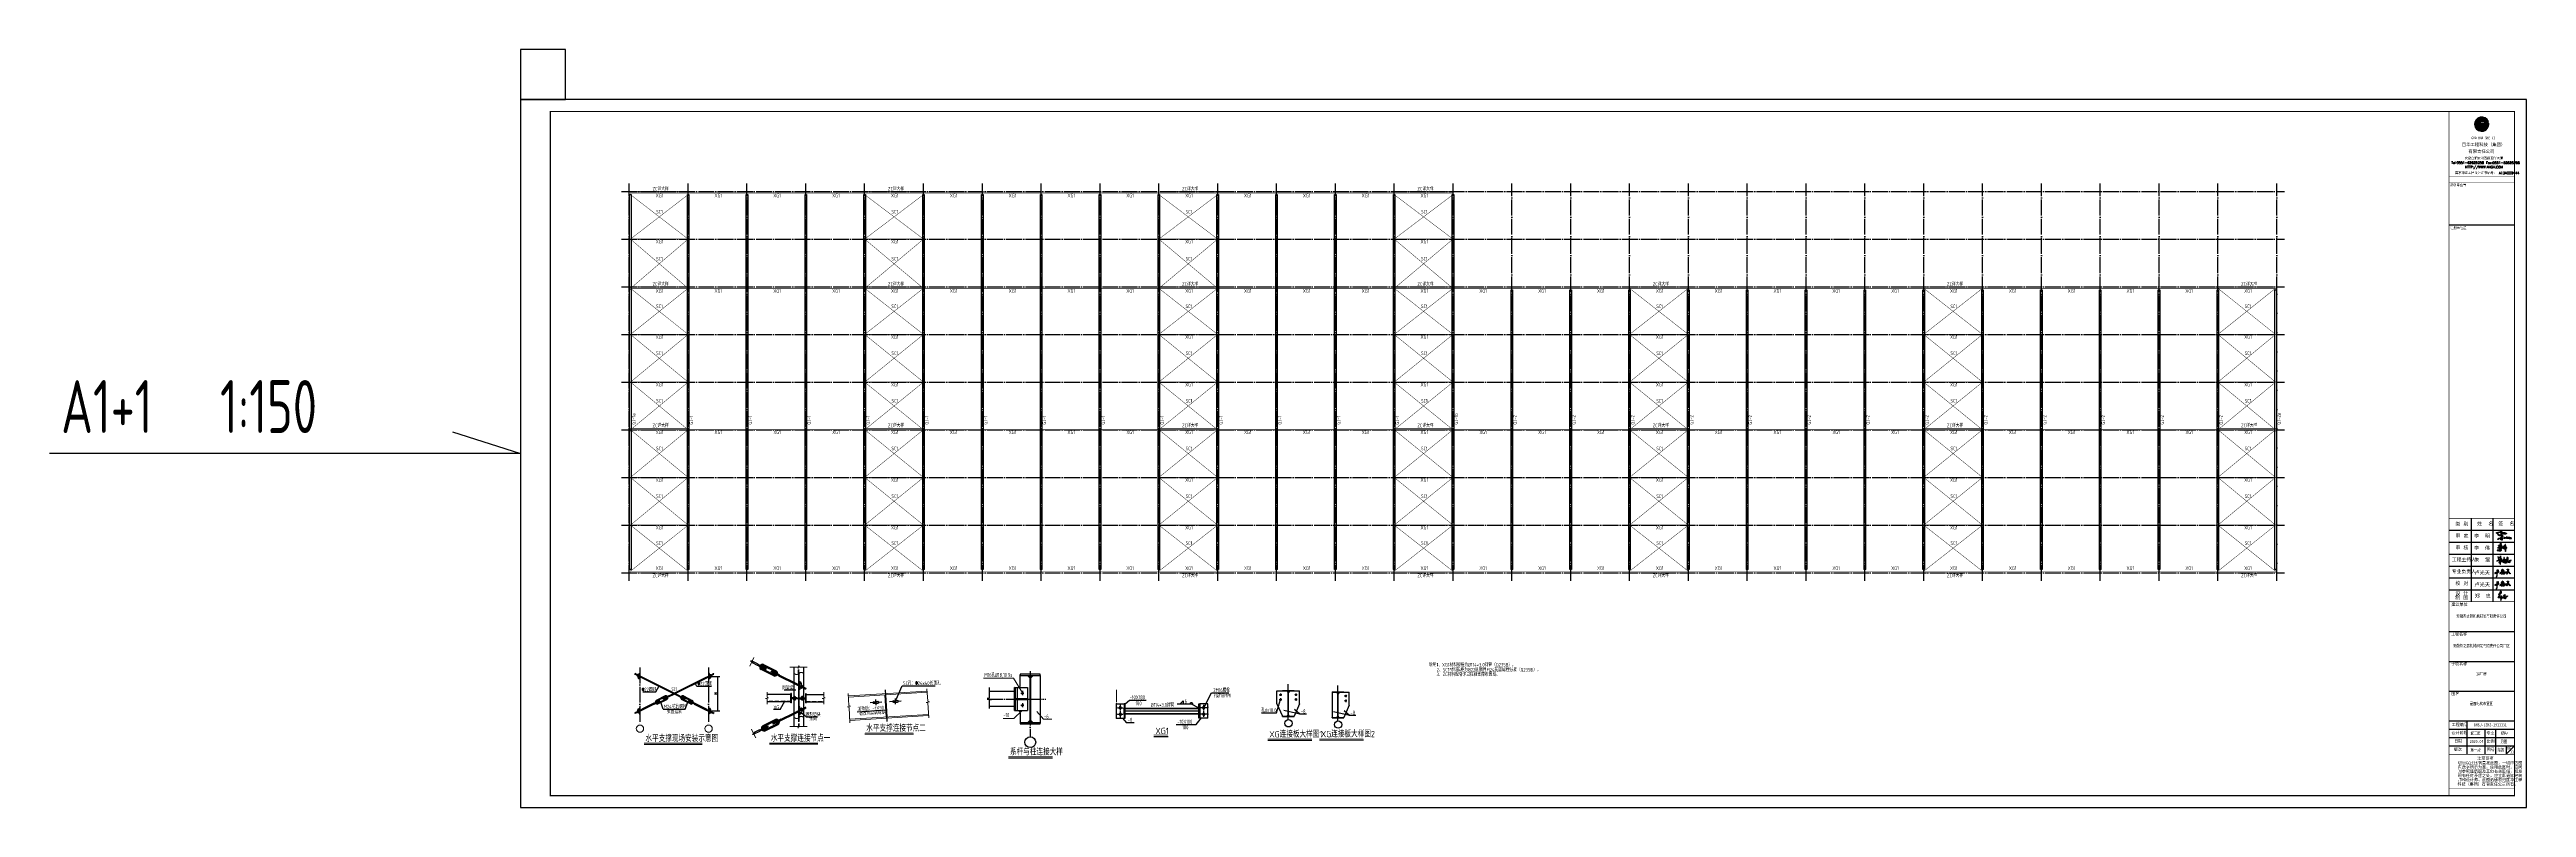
# Model space of a CAD drawing. Extents: x 8844666 to 9156203, y 1662182 to 2655606.
# Drawn here: x 8844666 to 9156203, y 2079844 to 2175256 of the extents above; entities that cross this region are included whole.
import ezdxf
from ezdxf.enums import TextEntityAlignment as Align

# ---------------------------------------------------------------- set-up
doc = ezdxf.new("R2010")
doc.units = 0
doc.header["$LTSCALE"] = 1000
doc.header["$MEASUREMENT"] = 0
for name, pattern in [('CENTER2', [1.125, 0.75, -0.125, 0.125, -0.125]), ('CENTERX2', [101.6, 63.5, -12.7, 12.7, -12.7]), ('CONTINUOUS0', [0]), ('CONTINUOUS1', [0]), ('DASHED', [0.75, 0.5, -0.25]), ('DOTE', [2.42, 2, -0.2, 0.02, -0.2])]:
    doc.linetypes.add(name, pattern=pattern)
doc.layers.get('0').update_dxf_attribs({"linetype": 'CONTINUOUS'})
doc.layers.get('Defpoints').update_dxf_attribs({"linetype": 'CONTINUOUS'})
for name, color, linetype in [('003_THICK', 7, 'CONTINUOUS1'), ('004_THIN', 6, 'CONTINUOUS0'), ('DOTE', 8, 'DOTE'), ('JC', 7, 'CONTINUOUS'), ('LAYER4', 4, 'CONTINUOUS'), ('PP-PM-TK', 7, 'CONTINUOUS'), ('PUB_DIM', 3, 'CONTINUOUS'), ('PUB_TEXT', 7, 'CONTINUOUS'), ('PUB_TITLE', 4, 'CONTINUOUS'), ('THIN', 7, 'CONTINUOUS'), ('TK', 7, 'CONTINUOUS'), ('ZC', 6, 'CONTINUOUS'), ('一般文字', 6, 'CONTINUOUS'), ('刚架', 2, 'CONTINUOUS'), ('卫浴', 7, 'CONTINUOUS'), ('填充', 8, 'CONTINUOUS'), ('屋面支撑', 1, 'CONTINUOUS'), ('支撑', 4, 'CONTINUOUS'), ('板', 4, 'CONTINUOUS'), ('柱', 2, 'CONTINUOUS'), ('梁', 4, 'CONTINUOUS'), ('签名', 255, 'CONTINUOUS'), ('系杆', 7, 'CONTINUOUS')]:
    doc.layers.add(name, color=color, linetype=linetype)
for name, color, linetype, lineweight in [('Z-详图标注', 3, 'CONTINUOUS', 18), ('中线', 3, 'CONTINUOUS', 18), ('标注', 4, 'CONTINUOUS', 20), ('系杆支撑', 2, 'CONTINUOUS', 25), ('轴线', 1, 'CENTERX2', 13)]:
    doc.layers.add(name, color=color, linetype=linetype, lineweight=lineweight)
doc.styles.add('-黑体', font='')
doc.styles.add('_HZTXT', font='atssdeng.shx', dxfattribs={"width": 0.8, "bigfont": 'atssdchn.shx'})
doc.styles.add('_TCH_DIM_T3', font='SIMPLEX', dxfattribs={"width": 0.705882, "bigfont": 'GBCBIG'})
doc.styles.add('STYLE1', font='simhei.ttf', dxfattribs={"width": 0.8})
doc.styles.add('TQ', font='txt.shx', dxfattribs={"width": 0.8, "bigfont": 'hztxt.shx'})
doc.styles.add('TSSD_DIMENSION', font='atssdeng.shx', dxfattribs={"width": 0.7, "bigfont": 'atssdchn.shx'})
doc.styles.add('TSSD_Label', font='Tssdeng.shx', dxfattribs={"width": 0.7, "bigfont": 'hztxt.shx'})
doc.styles.add('TSSD_REIN', font='atssdeng.shx', dxfattribs={"width": 0.7, "bigfont": 'atssdchn.shx'})
doc.styles.add('仿宋', font='', dxfattribs={"width": 0.8})
doc.styles.get('-黑体').set_extended_font_data('SimSun')
doc.styles.get('仿宋').set_extended_font_data('SimSun')
doc.dimstyles.new('_TCH_ARCH&&100', dxfattribs={"dimtxt": 297.5, "dimasz": 100, "dimexe": 250, "dimexo": 300, "dimgap": 126.25, "dimtad": 1, "dimdec": 0, "dimzin": 0, "dimdsep": 46, "dimtxsty": '_TCH_DIM_T3', "dimblk": 'ARCHTICK', "dimcen": 0.09, "dimclrt": 7, "dimazin": 2, "dimtfac": 1, "dimtdec": 0, "dimtix": 1, "dimtmove": 2, "dimatfit": 3, "dimfxl": 1, "dimtolj": 1, "dimtzin": 0, "dimarcsym": 0})

# ---------------------------------------------------------------- blocks, each defined once
blk = doc.blocks.new('*U34')
at = {"layer": 'PP-PM-TK', "color": 1}
for points in [[(-734, 26), (-725, -117), (-725, 92)], [(-725, 92), (-715, -155), (-715, 168)], [(-725, -117), (-725, 92), (-715, -155)], [(-715, 168), (-689, -255), (-689, 245)], [(-715, -155), (-715, 168), (-689, -255)], [(-689, 245), (-669, -296), (-669, 303)], [(-689, -255), (-689, 245), (-669, -296)], [(-669, 303), (-627, -384), (-627, 377)], [(-669, -296), (-669, 303), (-627, -384)], [(-627, 377), (-598, -422), (-598, 427)], [(-627, -384), (-627, 377), (-598, -422)], [(-598, 427), (-540, -498), (-540, 493)], [(-598, -422), (-598, 427), (-540, -498)], [(-540, 493), (-504, -531), (-504, 535)], [(-540, -498), (-540, 493), (-504, -531)], [(-504, 535), (-434, -593), (-434, 589)], [(-504, -531), (-504, 535), (-434, -593)], [(-434, 589), (-390, -619), (-390, 622)], [(-434, -593), (-434, 589), (-390, -619)], [(-390, 622), (-310, -666), (-310, 662)], [(-390, -619), (-390, 622), (-310, -666)], [(-310, 662), (-302, -669), (-302, 667)], [(-310, -666), (-310, 662), (-302, -669)], [(-302, 667), (-300, 1), (-300, 667)], [(-300, 667), (-299, 9), (-299, 668)], [(-299, 668), (-289, 51), (-289, 673)], [(-289, 673), (-287, 62), (-287, 674)], [(-287, 674), (-274, 89), (-274, 680)], [(-274, 680), (-262, 115), (-262, 686)], [(-262, 686), (-255, 126), (-255, 688)], [(-262, 686), (-262, 115), (-262, 686)], [(-255, 688), (-231, 157), (-231, 695)], [(-231, 695), (-227, 163), (-227, 696)], [(-227, 696), (-222, 168), (-222, 697)], [(-222, 697), (-221, 168), (-221, 697)], [(-222, 3), (-221, -43), (-221, 4)], [(-221, 697), (-215, 174), (-215, 699)], [(-221, 4), (-215, -82), (-215, 32)], [(-221, -43), (-221, 4), (-215, -82)], [(-215, 699), (-211, 177), (-211, 700)], [(-215, 32), (-211, -92), (-211, 48)], [(-215, -82), (-215, 32), (-211, -92)], [(-211, 700), (-202, 186), (-202, 703)], [(-211, 48), (-202, -118), (-202, 68)], [(-211, -92), (-211, 48), (-202, -118)], [(-202, 703), (-199, 188), (-199, 704)], [(-202, 68), (-199, -122), (-199, 73)], [(-202, -118), (-202, 68), (-199, -122)], [(-199, 704), (-185, 201), (-185, 708)], [(-199, 73), (-185, -143), (-185, 93)], [(-199, -122), (-199, 73), (-185, -143)], [(-185, 708), (-183, 203), (-183, 708)], [(-185, 93), (-183, -145), (-183, 96)], [(-185, -143), (-185, 93), (-183, -145)], [(-183, 708), (-179, 206), (-179, 709)], [(-183, 96), (-179, -149), (-179, 100)], [(-183, -145), (-183, 96), (-179, -149)], [(-179, 709), (-176, 208), (-176, 710)], [(-179, 100), (-176, -152), (-176, 103)], [(-179, -149), (-179, 100), (-176, -152)], [(-176, 710), (-175, 208), (-175, 710)], [(-176, 103), (-175, -153), (-175, 104)], [(-176, -152), (-176, 103), (-175, -153)], [(-175, 710), (-163, 216), (-163, 714)], [(-175, 104), (-163, -165), (-163, 116)], [(-175, -153), (-175, 104), (-163, -165)], [(-163, 714), (-142, 228), (-142, 719)], [(-163, 116), (-142, -181), (-142, 137)], [(-163, -165), (-163, 116), (-142, -181)], [(-142, 719), (-124, 239), (-124, 724)], [(-142, 137), (-124, -195), (-124, 151)], [(-142, -181), (-142, 137), (-124, -195)], [(-124, 724), (-123, 240), (-123, 724)], [(-124, 151), (-123, -196), (-123, 152)], [(-124, -195), (-124, 151), (-123, -196)], [(-123, 724), (-122, 240), (-122, 724)], [(-123, 152), (-122, -196), (-122, 153)], [(-123, -196), (-123, 152), (-122, -196)], [(-122, 724), (-114, 243), (-114, 725)], [(-122, 153), (-114, -202), (-114, 157)], [(-122, -196), (-122, 153), (-114, -202)], [(-114, 725), (-112, 244), (-112, 725)], [(-114, 157), (-112, 107), (-112, 158)], [(-114, -202), (-114, 87), (-112, -204)], [(-112, 725), (-112, 244), (-112, 725)], [(-112, 725), (-111, 244), (-111, 725)], [(-112, 158), (-111, 117), (-111, 159)], [(-112, 158), (-112, 108), (-112, 158)], [(-112, -204), (-112, 45), (-112, -204)], [(-112, -204), (-112, 42), (-111, -204)], [(-111, 725), (-110, 245), (-110, 725)], [(-111, 159), (-110, 119), (-110, 159)], [(-111, -204), (-111, 38), (-110, -205)], [(-110, 725), (-105, 247), (-105, 725)], [(-110, 159), (-105, 131), (-105, 162)], [(-110, -205), (-110, 34), (-105, -208)], [(-105, 725), (-102, 248), (-102, 726)], [(-105, 162), (-102, 135), (-102, 164)], [(-105, -208), (-105, 12), (-102, -210)], [(-102, 726), (-101, 249), (-101, 726)], [(-102, 164), (-101, 137), (-101, 165)], [(-101, 726), (-95, 251), (-95, 726)], [(-101, 165), (-95, 145), (-95, 166)], [(-95, 726), (-89, 254), (-89, 727)], [(-95, 166), (-89, 151), (-89, 167)], [(-89, 727), (-85, 255), (-85, 727)], [(-85, 727), (-83, 256), (-83, 727)], [(-83, 727), (-79, 257), (-79, 727)], [(-79, 727), (-59, 265), (-59, 729)], [(-59, 729), (-54, 267), (-54, 729)], [(-54, 729), (-45, 270), (-45, 730)], [(-45, 730), (-34, 272), (-34, 731)], [(-34, 731), (-28, 273), (-28, 731)], [(-28, 731), (-19, 276), (-19, 732)], [(-19, 732), (-12, 276), (-12, 732)], [(-12, 732), (-10, 277), (-10, 732)], [(-12, 25), (-10, 11), (-10, 47)], [(-10, 732), (-10, 277), (-10, 732)], [(-10, 732), (-9, 277), (-9, 732)], [(-10, 47), (-9, 4), (-9, 50)], [(-10, 11), (-10, 47), (-10, 10)], [(-10, 47), (-10, 10), (-10, 47)], [(-10, 10), (-10, 47), (-9, 4)], [(-9, 732), (-4, 277), (-4, 733)], [(-9, 50), (-4, -7), (-4, 68)], [(-9, 4), (-9, 50), (-4, -7)], [(-4, 733), (-3, 277), (-3, 733)], [(-4, 68), (-3, -8), (-3, 69)], [(-4, -7), (-4, 68), (-3, -8)], [(-3, 733), (2, 278), (2, 733)], [(-3, 69), (2, -19), (2, 80)], [(-3, -8), (-3, 69), (2, -19)], [(2, 733), (7, 279), (7, 734)], [(2, 80), (7, -24), (7, 87)], [(2, -19), (2, 80), (7, -24)], [(7, 734), (16, 280), (16, 734)], [(7, 87), (16, -35), (16, 98)], [(7, -24), (7, 87), (16, -35)], [(16, 280), (16, 734), (18, 279)], [(16, 734), (18, 279), (18, 734)], [(16, 98), (18, -37), (18, 100)], [(16, -35), (16, 98), (18, -37)], [(18, 279), (18, 734), (21, 279)], [(18, 100), (21, -39), (21, 103)], [(18, -37), (18, 100), (21, -39)], [(21, 279), (21, 734), (28, 279)], [(21, 103), (28, -45), (28, 111)], [(21, -39), (21, 103), (28, -45)], [(28, 279), (28, 733), (30, 279)], [(28, 111), (30, -46), (30, 113)], [(28, -45), (28, 111), (30, -46)], [(30, 279), (30, 733), (40, 278)], [(30, 113), (40, -53), (40, 121)], [(30, -46), (30, 113), (40, -53)], [(40, 278), (40, 732), (44, 278)], [(40, 121), (44, -56), (44, 124)], [(40, -53), (40, 121), (44, -56)], [(44, 278), (44, 731), (58, 277)], [(44, 124), (58, -63), (58, 135)], [(44, -56), (44, 124), (58, -63)], [(58, 277), (58, 730), (69, 276)], [(58, -63), (58, 135), (69, -69)], [(69, 276), (69, 728), (70, 276)], [(69, -69), (69, 126), (70, -69)], [(70, 276), (70, 728), (84, 275)], [(70, -69), (70, 125), (84, -74)], [(84, 275), (84, 726), (85, 275)], [(84, -74), (84, 113), (85, -74)], [(85, 275), (85, 726), (108, 274)], [(85, -74), (85, 112), (108, -81)], [(108, 274), (108, 723), (108, 274)], [(108, 274), (108, 723), (108, 274)], [(108, 274), (108, 723), (109, 274)], [(108, -81), (108, 88), (108, -82)], [(108, -82), (108, 87), (108, -82)], [(108, -82), (108, 87), (109, -82)], [(109, 274), (109, 723), (112, 273)], [(109, -82), (109, 87), (112, -82)], [(112, 273), (112, 723), (135, 270)], [(112, -82), (112, 84), (135, -86)], [(135, 270), (135, 720), (147, 269)], [(135, -86), (135, 66), (147, -88)], [(147, 269), (147, 719), (152, 268)], [(147, -88), (147, 62), (152, -88)], [(152, 268), (152, 718), (152, 268)], [(152, 268), (152, 718), (159, 268)], [(152, -88), (152, 60), (152, -89)], [(152, -89), (152, 60), (159, -89)], [(159, 268), (159, 717), (160, 267)], [(159, -89), (159, 59), (160, -89)], [(160, 267), (160, 717), (164, 267)], [(160, -89), (160, 59), (164, -89)], [(164, 267), (164, 716), (171, 265)], [(164, -89), (164, 59), (171, -89)], [(171, 265), (171, 713), (179, 263)], [(171, 58), (179, -90), (179, 60)], [(171, -89), (171, 58), (179, -90)], [(179, 263), (179, 711), (185, 262)], [(179, 60), (185, -90), (185, 61)], [(179, -90), (179, 60), (185, -90)], [(185, 262), (185, 709), (191, 261)], [(185, 61), (191, -90), (191, 62)], [(191, 261), (191, 707), (207, 254)], [(191, 62), (207, -89), (207, 65)], [(207, 254), (207, 702), (209, 253)], [(207, 65), (209, -89), (209, 66)], [(209, 253), (209, 701), (217, 250)], [(209, 66), (217, -89), (217, 70)], [(217, 250), (217, 698), (225, 244)], [(217, 70), (225, -89), (225, 75)], [(225, 244), (225, 696), (243, 230)], [(225, 75), (243, -87), (243, 86)], [(243, 230), (243, 690), (246, 228)], [(243, 86), (246, -86), (246, 91)], [(246, 228), (246, 689), (248, 227)], [(246, 91), (248, -86), (248, 93)], [(248, 227), (248, 688), (249, 226)], [(248, 93), (249, -86), (249, 94)], [(249, 226), (249, 688), (255, 216)], [(249, 94), (255, -86), (255, 102)], [(255, 216), (255, 686), (266, 199)], [(255, 102), (266, -84), (266, 117)], [(266, 199), (266, 682), (270, 192)], [(266, 117), (270, -84), (270, 133)], [(270, 192), (270, 681), (276, 155)], [(270, 133), (276, -83), (276, 155)], [(569, -14), (588, -190), (588, 2)], [(588, 2), (593, -187), (593, 6)], [(593, 6), (610, -177), (610, 20)], [(610, 20), (616, -173), (616, 25)], [(616, 25), (618, -171), (618, 27)], [(618, 27), (637, -159), (637, 43)], [(637, 43), (643, -155), (643, 48)], [(643, 48), (653, -148), (653, 57)], [(653, 57), (662, -142), (662, 66)], [(662, 66), (664, -140), (664, 68)], [(664, 68), (683, -126), (683, 86)], [(683, 86), (711, -105), (711, 112)], [(711, 112), (724, -95), (724, 124)], [(-302, -669), (-302, -30), (-300, -669)], [(-300, -669), (-300, -43), (-299, -670)], [(-299, -670), (-299, -61), (-289, -673)], [(-289, -673), (-289, -97), (-287, -674)], [(-287, -674), (-287, -102), (-274, -679)], [(-274, -679), (-274, -130), (-262, -683)], [(-262, -683), (-262, -150), (-262, -683)], [(-262, -683), (-262, -150), (-255, -686)], [(-255, -686), (-255, -162), (-231, -694)], [(-231, -694), (-231, -192), (-227, -695)], [(-227, -695), (-227, -195), (-222, -697)], [(-222, -697), (-222, -201), (-221, -697)], [(-221, -697), (-221, -201), (-215, -699)], [(-215, -699), (-215, -207), (-211, -701)], [(-211, -701), (-211, -210), (-202, -704)], [(-202, -704), (-202, -219), (-199, -705)], [(-199, -705), (-199, -222), (-185, -710)], [(-185, -710), (-185, -235), (-183, -711)], [(-183, -711), (-183, -237), (-179, -712)], [(-179, -712), (-179, -241), (-176, -713)], [(-176, -713), (-176, -244), (-175, -713)], [(-175, -713), (-175, -244), (-163, -715)], [(-163, -715), (-163, -252), (-142, -718)], [(-142, -718), (-142, -265), (-124, -721)], [(-124, -721), (-124, -276), (-123, -721)], [(-123, -721), (-123, -277), (-122, -721)], [(-122, -721), (-122, -277), (-114, -722)], [(-114, -722), (-114, -282), (-112, -723)], [(-112, -723), (-112, -284), (-112, -723)], [(-112, -723), (-112, -284), (-111, -723)], [(-111, -723), (-111, -284), (-110, -723)], [(-110, -723), (-110, -285), (-105, -724)], [(-105, -724), (-105, -287), (-102, -724)], [(-102, -210), (-102, -2), (-101, -212)], [(-102, -724), (-102, -288), (-101, -724)], [(-101, -212), (-101, -5), (-95, -215)], [(-101, -724), (-101, -289), (-95, -725)], [(-95, -215), (-95, -17), (-89, -219)], [(-95, -725), (-95, -291), (-89, -726)], [(-89, -219), (-89, -28), (-85, -222)], [(-89, -726), (-89, -294), (-85, -727)], [(-85, -222), (-85, -35), (-83, -223)], [(-85, -727), (-85, -295), (-83, -727)], [(-83, -223), (-83, -39), (-79, -226)], [(-83, -727), (-83, -296), (-79, -727)], [(-79, -226), (-79, -46), (-59, -239)], [(-79, -727), (-79, -298), (-59, -730)], [(-59, -239), (-59, -68), (-54, -241)], [(-59, -730), (-59, -306), (-54, -731)], [(-54, -241), (-54, -73), (-45, -246)], [(-54, -731), (-54, -308), (-45, -732)], [(-45, -246), (-45, -83), (-34, -252)], [(-45, -732), (-45, -312), (-34, -734)], [(-34, -252), (-34, -91), (-28, -254)], [(-28, -254), (-28, -95), (-19, -259)], [(-19, -259), (-19, -101), (-12, -263)], [(-12, -263), (-12, -106), (-10, -264)], [(-10, -264), (-10, -108), (-10, -264)], [(-10, -264), (-10, -108), (-9, -264)], [(-9, -264), (-9, -108), (-4, -267)], [(-4, -267), (-4, -111), (-3, -267)], [(-3, -267), (-3, -111), (2, -269)], [(2, -269), (2, -114), (7, -270)], [(7, -270), (7, -116), (16, -273)], [(16, -273), (16, -121), (18, -274)], [(18, -274), (18, -122), (21, -274)], [(21, -274), (21, -123), (28, -277)], [(28, -277), (28, -127), (30, -277)], [(30, -277), (30, -128), (40, -280)], [(40, -280), (40, -131), (44, -281)], [(44, -281), (44, -133), (58, -283)], [(58, -283), (58, -137), (69, -285)], [(69, -285), (69, -141), (70, -285)], [(70, -285), (70, -141), (84, -288)], [(84, -288), (84, -144), (85, -288)], [(85, -288), (85, -144), (108, -289)], [(108, -289), (108, -149), (108, -289)], [(108, -289), (108, -149), (108, -289)], [(108, -289), (108, -149), (109, -289)], [(109, -289), (109, -150), (112, -289)], [(112, -289), (112, -150), (135, -291)], [(135, -291), (135, -153), (147, -291)], [(147, -291), (147, -154), (152, -291)], [(152, -291), (152, -155), (152, -291)], [(152, -291), (152, -155), (159, -292)], [(152, -344), (152, -716), (152, -344)], [(152, -344), (159, -714), (159, -344)], [(159, -292), (159, -155), (160, -292)], [(159, -344), (160, -714), (160, -344)], [(160, -292), (160, -156), (164, -292)], [(160, -344), (164, -713), (164, -344)], [(164, -292), (164, -156), (171, -292)], [(164, -344), (171, -711), (171, -344)], [(171, -292), (171, -156), (179, -293)], [(171, -344), (179, -709), (179, -343)], [(179, -343), (185, -707), (185, -343)], [(185, -343), (191, -706), (191, -343)], [(191, -343), (207, -702), (207, -342)], [(207, -156), (209, -291), (209, -156)], [(207, -342), (209, -701), (209, -342)], [(209, -156), (217, -291), (217, -155)], [(209, -342), (217, -699), (217, -342)], [(217, -155), (225, -290), (225, -155)], [(217, -342), (225, -697), (225, -341)], [(225, -155), (243, -289), (243, -153)], [(225, -341), (243, -693), (243, -340)], [(243, -153), (246, -289), (246, -153)], [(243, -340), (246, -692), (246, -340)], [(246, -153), (248, -289), (248, -153)], [(246, -340), (248, -692), (248, -340)], [(248, -153), (249, -289), (249, -153)], [(248, -340), (249, -691), (249, -340)], [(249, -153), (255, -289), (255, -152)], [(249, -340), (255, -688), (255, -339)], [(255, -152), (266, -288), (266, -150)], [(255, -339), (266, -683), (266, -338)], [(266, -150), (270, -288), (270, -150)], [(266, -338), (270, -681), (270, -338)], [(270, -150), (276, -288), (276, -149)], [(270, -338), (276, -678), (276, -337)], [(276, -149), (283, -287), (283, -147)], [(276, -337), (283, -675), (283, -337)], [(283, -147), (296, -287), (296, -145)], [(283, -337), (296, -669), (296, -335)], [(296, -145), (302, -286), (302, -144)], [(296, -335), (302, -666), (302, -335)], [(302, -144), (307, -286), (307, -143)], [(302, -335), (307, -664), (307, -334)], [(307, -143), (311, -285), (311, -142)], [(307, -334), (311, -662), (311, -334)], [(311, -142), (341, -281), (341, -133)], [(311, -334), (341, -648), (341, -328)], [(341, -133), (369, -276), (369, -125)], [(341, -328), (369, -634), (369, -323)], [(369, -125), (375, -275), (375, -123)], [(369, -323), (375, -631), (375, -322)], [(375, -123), (377, -275), (377, -123)], [(375, -322), (377, -631), (377, -322)], [(377, -123), (383, -273), (383, -121)], [(377, -322), (383, -626), (383, -320)], [(383, -121), (397, -269), (397, -115)], [(383, -320), (397, -616), (397, -316)], [(397, -115), (421, -264), (421, -104)], [(397, -316), (421, -598), (421, -309)], [(421, -104), (431, -261), (431, -100)], [(421, -309), (431, -591), (431, -307)], [(431, -100), (444, -256), (444, -94)], [(431, -307), (444, -581), (444, -303)], [(444, -94), (450, -254), (450, -91)], [(444, -303), (450, -576), (450, -300)], [(450, -91), (460, -250), (460, -87)], [(450, -300), (460, -569), (460, -297)], [(460, -87), (483, -242), (483, -74)], [(460, -297), (483, -552), (483, -288)], [(483, -74), (492, -239), (492, -68)], [(483, -288), (492, -546), (492, -285)], [(492, -68), (509, -231), (509, -58)], [(492, -68), (492, -239), (492, -68)], [(492, -284), (509, -527), (509, -278)], [(492, -285), (492, -545), (492, -284)], [(509, -58), (512, -229), (512, -56)], [(509, -278), (512, -524), (512, -277)], [(512, -56), (513, -229), (513, -55)], [(512, -277), (513, -522), (513, -276)], [(513, -55), (530, -221), (530, -43)], [(513, -276), (530, -504), (530, -269)], [(530, -43), (542, -215), (542, -35)], [(530, -269), (542, -491), (542, -263)], [(542, -35), (552, -210), (552, -28)], [(542, -263), (552, -480), (552, -258)], [(552, -28), (555, -209), (555, -25)], [(552, -258), (555, -476), (555, -257)], [(555, -25), (569, -201), (569, -14)], [(555, -257), (569, -461), (569, -251)], [(569, -251), (588, -440), (588, -242)], [(588, -242), (593, -432), (593, -239)], [(593, -239), (610, -405), (610, -232)], [(610, -232), (616, -395), (616, -229)], [(616, -229), (618, -391), (618, -228)], [(618, -228), (637, -360), (637, -219)], [(637, -219), (643, -350), (643, -217)], [(643, -217), (653, -334), (653, -212)], [(653, -212), (662, -318), (662, -207)], [(662, -207), (664, -312), (664, -206)], [(664, -206), (683, -260), (683, -197)], [(683, -260), (683, -197), (711, -183)]]:
    blk.add_solid(points, dxfattribs=at)
at = {"layer": 'PP-PM-TK', "color": 1, "extrusion": (0, 0, -1)}
for points in [[(302, -30), (302, 667), (300, 1)], [(300, 1), (300, 667), (299, 9)], [(299, 9), (299, 668), (289, 51)], [(289, 51), (289, 673), (287, 62)], [(287, 62), (287, 674), (274, 89)], [(274, 89), (274, 680), (262, 115)], [(262, 115), (262, 686), (262, 115)], [(262, 115), (262, 686), (255, 126)], [(255, 126), (255, 688), (231, 157)], [(231, 157), (231, 695), (227, 163)], [(227, 163), (227, 696), (222, 168)], [(222, 168), (222, 697), (221, 168)], [(221, 168), (221, 697), (215, 174)], [(215, 174), (215, 699), (211, 177)], [(211, 177), (211, 700), (202, 186)], [(202, 186), (202, 703), (199, 188)], [(199, 188), (199, 704), (185, 201)], [(185, 201), (185, 708), (183, 203)], [(183, 203), (183, 708), (179, 206)], [(179, 206), (179, 709), (176, 208)], [(176, 208), (176, 710), (175, 208)], [(175, 208), (175, 710), (163, 216)], [(163, 216), (163, 714), (142, 228)], [(142, 228), (142, 719), (124, 239)], [(124, 239), (124, 724), (123, 240)], [(123, 240), (123, 724), (122, 240)], [(122, 240), (122, 724), (114, 243)], [(114, 243), (114, 725), (112, 244)], [(114, 87), (114, 157), (112, 107)], [(114, 87), (112, -204), (112, 45)], [(112, 244), (112, 725), (112, 244)], [(112, 244), (112, 725), (111, 244)], [(112, 107), (112, 158), (112, 108)], [(112, 108), (112, 158), (111, 117)], [(112, 45), (112, -204), (112, 42)], [(112, 42), (111, -204), (111, 38)], [(111, 244), (111, 725), (110, 245)], [(111, 117), (111, 159), (110, 119)], [(111, 38), (110, -205), (110, 34)], [(110, 245), (110, 725), (105, 247)], [(110, 119), (110, 159), (105, 131)], [(110, 34), (105, -208), (105, 12)], [(105, 247), (105, 725), (102, 248)], [(105, 131), (105, 162), (102, 135)], [(105, 12), (102, -210), (102, -2)], [(102, 248), (102, 726), (101, 249)], [(102, 135), (102, 164), (101, 137)], [(101, 249), (101, 726), (95, 251)], [(101, 137), (101, 165), (95, 145)], [(95, 251), (95, 726), (89, 254)], [(95, 145), (95, 166), (89, 151)], [(89, 254), (89, 727), (85, 255)], [(89, 151), (89, 167), (85, 154)], [(89, 167), (85, 154), (85, 164)], [(85, 255), (85, 727), (83, 256)], [(85, 154), (85, 164), (83, 163)], [(83, 256), (83, 727), (79, 257)], [(79, 257), (79, 727), (59, 265)], [(59, 265), (59, 729), (54, 267)], [(54, 267), (54, 729), (45, 270)], [(45, 270), (45, 730), (34, 272)], [(34, 272), (34, 731), (28, 273)], [(28, 273), (28, 731), (19, 276)], [(19, 276), (19, 732), (12, 276)], [(12, 276), (12, 732), (10, 277)], [(10, 277), (10, 732), (10, 277)], [(10, 277), (10, 732), (9, 277)], [(9, 277), (9, 732), (4, 277)], [(4, 277), (4, 733), (3, 277)], [(3, 277), (3, 733), (-2, 278)], [(-2, 278), (-2, 733), (-7, 279)], [(-7, 279), (-7, 734), (-16, 280)], [(-18, 734), (-21, 279), (-21, 734)], [(-21, 734), (-28, 279), (-28, 733)], [(-28, 733), (-30, 279), (-30, 733)], [(-30, 733), (-40, 278), (-40, 732)], [(-40, 732), (-44, 278), (-44, 731)], [(-44, 731), (-58, 277), (-58, 730)], [(-58, 730), (-69, 276), (-69, 728)], [(-58, 135), (-69, -69), (-69, 126)], [(-69, 728), (-70, 276), (-70, 728)], [(-69, 126), (-70, -69), (-70, 125)], [(-70, 728), (-84, 275), (-84, 726)], [(-70, 125), (-84, -74), (-84, 113)], [(-84, 726), (-85, 275), (-85, 726)], [(-84, 113), (-85, -74), (-85, 112)], [(-85, 726), (-108, 274), (-108, 723)], [(-85, 112), (-108, -81), (-108, 88)], [(-108, 723), (-108, 274), (-108, 723)], [(-108, 723), (-108, 274), (-108, 723)], [(-108, 723), (-109, 274), (-109, 723)], [(-108, 88), (-108, -82), (-108, 87)], [(-108, 87), (-108, -82), (-108, 87)], [(-108, 87), (-109, -82), (-109, 87)], [(-109, 723), (-112, 273), (-112, 723)], [(-109, 87), (-112, -82), (-112, 84)], [(-112, 723), (-135, 270), (-135, 720)], [(-112, 84), (-135, -86), (-135, 66)], [(-135, 720), (-147, 269), (-147, 719)], [(-135, 66), (-147, -88), (-147, 62)], [(-147, 719), (-152, 268), (-152, 718)], [(-147, 62), (-152, -88), (-152, 60)], [(-152, 718), (-152, 268), (-152, 718)], [(-152, 718), (-159, 268), (-159, 717)], [(-152, 60), (-152, -89), (-152, 60)], [(-152, 60), (-159, -89), (-159, 59)], [(-159, 717), (-160, 267), (-160, 717)], [(-159, 59), (-160, -89), (-160, 59)], [(-160, 717), (-164, 267), (-164, 716)], [(-160, 59), (-164, -89), (-164, 59)], [(-164, 716), (-171, 265), (-171, 713)], [(-164, 59), (-171, -89), (-171, 58)], [(-171, 713), (-179, 263), (-179, 711)], [(-179, 711), (-185, 262), (-185, 709)], [(-185, 709), (-191, 261), (-191, 707)], [(-185, -90), (-185, 61), (-191, -90)], [(-191, 707), (-207, 254), (-207, 702)], [(-191, -90), (-191, 62), (-207, -89)], [(-207, 702), (-209, 253), (-209, 701)], [(-207, -89), (-207, 65), (-209, -89)], [(-209, 701), (-217, 250), (-217, 698)], [(-209, -89), (-209, 66), (-217, -89)], [(-217, 698), (-225, 244), (-225, 696)], [(-217, -89), (-217, 70), (-225, -89)], [(-225, 696), (-243, 230), (-243, 690)], [(-225, -89), (-225, 75), (-243, -87)], [(-243, 690), (-246, 228), (-246, 689)], [(-243, -87), (-243, 86), (-246, -86)], [(-246, 689), (-248, 227), (-248, 688)], [(-246, -86), (-246, 91), (-248, -86)], [(-248, 688), (-249, 226), (-249, 688)], [(-248, -86), (-248, 93), (-249, -86)], [(-249, 688), (-255, 216), (-255, 686)], [(-249, -86), (-249, 94), (-255, -86)], [(-255, 686), (-266, 199), (-266, 682)], [(-255, -86), (-255, 102), (-266, -84)], [(-266, 682), (-270, 192), (-270, 681)], [(-266, -84), (-266, 117), (-270, -84)], [(-270, 681), (-276, 155), (-276, 679)], [(-270, -84), (-270, 133), (-276, -83)], [(-276, -83), (-276, 679), (-283, -83)], [(-276, 679), (-283, -83), (-283, 677)], [(-283, -83), (-283, 677), (-296, -80)], [(-283, 677), (-296, -80), (-296, 672)], [(-296, -80), (-296, 672), (-302, -79)], [(-296, 672), (-302, -79), (-302, 669)], [(-302, -79), (-302, 669), (-307, -78)], [(-302, 669), (-307, -78), (-307, 666)], [(-307, -78), (-307, 666), (-311, -77)], [(-307, 666), (-311, -77), (-311, 664)], [(-311, -77), (-311, 664), (-341, -71)], [(-311, 664), (-341, -71), (-341, 647)], [(-341, -71), (-341, 647), (-369, -62)], [(-341, 647), (-369, -62), (-369, 631)], [(-369, -62), (-369, 631), (-375, -61)], [(-369, 631), (-375, -61), (-375, 628)], [(-375, -61), (-375, 628), (-377, -60)], [(-375, 628), (-377, -60), (-377, 627)], [(-377, -60), (-377, 627), (-383, -58)], [(-377, 627), (-383, -58), (-383, 623)], [(-383, -58), (-383, 623), (-397, -54)], [(-383, 623), (-397, -54), (-397, 616)], [(-397, -54), (-397, 616), (-421, -43)], [(-397, 616), (-421, -43), (-421, 602)], [(-421, -43), (-421, 602), (-431, -38)], [(-421, 602), (-431, -38), (-431, 594)], [(-431, -38), (-431, 594), (-444, -32)], [(-431, 594), (-444, -32), (-444, 582)], [(-444, -32), (-444, 582), (-450, -29)], [(-444, 582), (-450, -29), (-450, 577)], [(-450, -29), (-450, 577), (-460, -23)], [(-450, 577), (-460, -23), (-460, 568)], [(-460, -23), (-460, 568), (-483, -10)], [(-460, 568), (-483, -10), (-483, 549)], [(-483, -10), (-483, 549), (-492, -3)], [(-483, 549), (-492, -3), (-492, 541)], [(-492, -3), (-492, 541), (-492, -3)], [(-492, 541), (-492, -3), (-492, 541)], [(-492, -3), (-492, 541), (-509, 10)], [(-492, 541), (-509, 10), (-509, 527)], [(-509, 10), (-509, 527), (-512, 12)], [(-509, 527), (-512, 12), (-512, 524)], [(-512, 12), (-512, 524), (-513, 13)], [(-512, 524), (-513, 13), (-513, 523)], [(-513, 13), (-513, 523), (-530, 27)], [(-513, 523), (-530, 27), (-530, 509)], [(-530, 27), (-530, 509), (-542, 38)], [(-530, 509), (-542, 38), (-542, 493)], [(-542, 38), (-542, 493), (-552, 48)], [(-542, 493), (-552, 48), (-552, 481)], [(-552, 48), (-552, 481), (-555, 52)], [(-552, 481), (-555, 52), (-555, 476)], [(-555, 52), (-555, 476), (-569, 65)], [(-555, 476), (-569, 65), (-569, 460)], [(-569, 65), (-569, 460), (-588, 89)], [(-569, 460), (-588, 89), (-588, 435)], [(-588, 89), (-588, 435), (-593, 95)], [(-588, 435), (-593, 95), (-593, 429)], [(-588, -190), (-588, 2), (-593, -187)], [(-593, 95), (-593, 429), (-610, 118)], [(-593, 429), (-610, 118), (-610, 408)], [(-593, -187), (-593, 6), (-610, -177)], [(-610, 118), (-610, 408), (-616, 126)], [(-610, 408), (-616, 126), (-616, 400)], [(-610, -177), (-610, 20), (-616, -173)], [(-616, 126), (-616, 400), (-618, 131)], [(-616, 400), (-618, 131), (-618, 397)], [(-616, -173), (-616, 25), (-618, -171)], [(-618, 131), (-618, 397), (-637, 164)], [(-618, 397), (-637, 164), (-637, 361)], [(-618, -171), (-618, 27), (-637, -159)], [(-637, 164), (-637, 361), (-643, 175)], [(-637, 361), (-643, 175), (-643, 349)], [(-637, -159), (-637, 43), (-643, -155)], [(-643, 175), (-643, 349), (-653, 192)], [(-643, 349), (-653, 192), (-653, 330)], [(-643, -155), (-643, 48), (-653, -148)], [(-653, 192), (-653, 330), (-662, 217)], [(-653, 330), (-662, 217), (-662, 311)], [(-653, -148), (-653, 57), (-662, -142)], [(-662, 217), (-662, 311), (-664, 222)], [(-662, 311), (-664, 222), (-664, 307)], [(-662, -142), (-662, 66), (-664, -140)], [(-664, 222), (-664, 307), (-683, 270)], [(-664, -140), (-664, 68), (-683, -126)], [(-683, -126), (-683, 86), (-711, -105)], [(-711, -105), (-711, 112), (-724, -95)], [(-724, -95), (-724, 124), (-729, -91)], [(-724, 124), (-729, -91), (-729, 74)], [(-729, -91), (-729, 74), (-734, 17)], [(302, -30), (300, -669), (300, -43)], [(300, -43), (299, -670), (299, -61)], [(299, -61), (289, -673), (289, -97)], [(289, -97), (287, -674), (287, -102)], [(287, -102), (274, -679), (274, -130)], [(274, -130), (262, -683), (262, -150)], [(262, -150), (262, -683), (262, -150)], [(262, -150), (255, -686), (255, -162)], [(255, -162), (231, -694), (231, -192)], [(231, -192), (227, -695), (227, -195)], [(227, -195), (222, -697), (222, -201)], [(222, -201), (221, -697), (221, -201)], [(221, -201), (215, -699), (215, -207)], [(215, -207), (211, -701), (211, -210)], [(211, -210), (202, -704), (202, -219)], [(202, -219), (199, -705), (199, -222)], [(199, -222), (185, -710), (185, -235)], [(185, -235), (183, -711), (183, -237)], [(183, -237), (179, -712), (179, -241)], [(179, -241), (176, -713), (176, -244)], [(176, -244), (175, -713), (175, -244)], [(175, -244), (163, -715), (163, -252)], [(163, -252), (142, -718), (142, -265)], [(142, -265), (124, -721), (124, -276)], [(124, -276), (123, -721), (123, -277)], [(123, -277), (122, -721), (122, -277)], [(122, -277), (114, -722), (114, -282)], [(114, -282), (112, -723), (112, -284)], [(112, -284), (112, -723), (112, -284)], [(112, -284), (111, -723), (111, -284)], [(111, -284), (110, -723), (110, -285)], [(110, -285), (105, -724), (105, -287)], [(105, -287), (102, -724), (102, -288)], [(102, -2), (101, -212), (101, -5)], [(102, -288), (101, -724), (101, -289)], [(101, -5), (95, -215), (95, -17)], [(101, -289), (95, -725), (95, -291)], [(95, -17), (89, -219), (89, -28)], [(95, -291), (89, -726), (89, -294)], [(89, -28), (85, -222), (85, -35)], [(89, -294), (85, -727), (85, -295)], [(85, -35), (83, -223), (83, -39)], [(85, -295), (83, -727), (83, -296)], [(83, -39), (79, -226), (79, -46)], [(83, -296), (79, -727), (79, -298)], [(79, -46), (59, -239), (59, -68)], [(79, -298), (59, -730), (59, -306)], [(59, -68), (54, -241), (54, -73)], [(59, -306), (54, -731), (54, -308)], [(54, -73), (45, -246), (45, -83)], [(54, -308), (45, -732), (45, -312)], [(45, -83), (34, -252), (34, -91)], [(45, -312), (34, -734), (34, -316)], [(34, -91), (28, -254), (28, -95)], [(34, -734), (34, -316), (28, -734)], [(34, -316), (28, -734), (28, -319)], [(28, -95), (19, -259), (19, -101)], [(28, -734), (28, -319), (19, -733)], [(28, -319), (19, -733), (19, -321)], [(19, -101), (12, -263), (12, -106)], [(19, -733), (19, -321), (12, -733)], [(19, -321), (12, -733), (12, -322)], [(12, -106), (10, -264), (10, -108)], [(12, -733), (12, -322), (10, -733)], [(12, -322), (10, -733), (10, -323)], [(10, -108), (10, -264), (10, -108)], [(10, -108), (9, -264), (9, -108)], [(10, -733), (10, -323), (10, -733)], [(10, -323), (10, -733), (10, -323)], [(10, -733), (10, -323), (9, -733)], [(10, -323), (9, -733), (9, -323)], [(9, -108), (4, -267), (4, -111)], [(9, -733), (9, -323), (4, -732)], [(9, -323), (4, -732), (4, -324)], [(4, -111), (3, -267), (3, -111)], [(4, -732), (4, -324), (3, -732)], [(4, -324), (3, -732), (3, -324)], [(3, -111), (-2, -269), (-2, -114)], [(3, -732), (3, -324), (-2, -732)], [(3, -324), (-2, -732), (-2, -326)], [(-2, -114), (-7, -270), (-7, -116)], [(-2, -732), (-2, -326), (-7, -732)], [(-2, -326), (-7, -732), (-7, -327)], [(-7, -116), (-16, -273), (-16, -121)], [(-7, -732), (-7, -327), (-16, -731)], [(-7, -327), (-16, -731), (-16, -329)], [(-16, -121), (-18, -274), (-18, -122)], [(-16, -731), (-16, -329), (-18, -731)], [(-16, -329), (-18, -731), (-18, -329)], [(-18, -122), (-21, -274), (-21, -123)], [(-18, -731), (-18, -329), (-21, -731)], [(-18, -329), (-21, -731), (-21, -330)], [(-21, -123), (-28, -277), (-28, -127)], [(-21, -731), (-21, -330), (-28, -731)], [(-21, -330), (-28, -731), (-28, -332)], [(-28, -127), (-30, -277), (-30, -128)], [(-28, -731), (-28, -332), (-30, -731)], [(-28, -332), (-30, -731), (-30, -332)], [(-30, -128), (-40, -280), (-40, -131)], [(-30, -731), (-30, -332), (-40, -730)], [(-30, -332), (-40, -730), (-40, -334)], [(-40, -131), (-44, -281), (-44, -133)], [(-40, -730), (-40, -334), (-44, -730)], [(-40, -334), (-44, -730), (-44, -335)], [(-44, -133), (-58, -283), (-58, -137)], [(-44, -730), (-44, -335), (-58, -729)], [(-44, -335), (-58, -729), (-58, -338)], [(-58, -137), (-69, -285), (-69, -141)], [(-58, -729), (-58, -338), (-69, -729)], [(-58, -338), (-69, -729), (-69, -339)], [(-69, -141), (-70, -285), (-70, -141)], [(-69, -729), (-69, -339), (-70, -729)], [(-69, -339), (-70, -729), (-70, -339)], [(-70, -141), (-84, -288), (-84, -144)], [(-70, -729), (-70, -339), (-84, -728)], [(-70, -339), (-84, -728), (-84, -340)], [(-84, -144), (-85, -288), (-85, -144)], [(-84, -728), (-84, -340), (-85, -728)], [(-84, -340), (-85, -728), (-85, -340)], [(-85, -144), (-108, -289), (-108, -149)], [(-85, -728), (-85, -340), (-108, -727)], [(-85, -340), (-108, -727), (-108, -342)], [(-108, -149), (-108, -289), (-108, -149)], [(-108, -149), (-108, -289), (-108, -149)], [(-108, -149), (-109, -289), (-109, -150)], [(-108, -727), (-108, -342), (-108, -727)], [(-108, -342), (-108, -727), (-108, -342)], [(-108, -727), (-108, -342), (-108, -727)], [(-108, -342), (-108, -727), (-108, -342)], [(-108, -727), (-108, -342), (-109, -727)], [(-108, -342), (-109, -727), (-109, -342)], [(-109, -150), (-112, -289), (-112, -150)], [(-109, -727), (-109, -342), (-112, -726)], [(-109, -342), (-112, -726), (-112, -342)], [(-112, -150), (-135, -291), (-135, -153)], [(-112, -726), (-112, -342), (-135, -720)], [(-112, -342), (-135, -720), (-135, -343)], [(-135, -153), (-147, -291), (-147, -154)], [(-135, -720), (-135, -343), (-147, -717)], [(-135, -343), (-147, -717), (-147, -344)], [(-147, -154), (-152, -291), (-152, -155)], [(-147, -717), (-147, -344), (-152, -716)], [(-147, -344), (-152, -716), (-152, -344)], [(-152, -155), (-152, -291), (-152, -155)], [(-152, -155), (-159, -292), (-159, -155)], [(-152, -716), (-152, -344), (-152, -716)], [(-152, -716), (-152, -344), (-159, -714)], [(-159, -155), (-160, -292), (-160, -156)], [(-159, -714), (-159, -344), (-160, -714)], [(-160, -156), (-164, -292), (-164, -156)], [(-160, -714), (-160, -344), (-164, -713)], [(-164, -156), (-171, -292), (-171, -156)], [(-164, -713), (-164, -344), (-171, -711)], [(-171, -156), (-179, -293), (-179, -156)], [(-171, -711), (-171, -344), (-179, -709)], [(-179, -293), (-179, -156), (-185, -292)], [(-179, -156), (-185, -292), (-185, -156)], [(-179, -709), (-179, -343), (-185, -707)], [(-185, -292), (-185, -156), (-191, -292)], [(-185, -156), (-191, -292), (-191, -156)], [(-185, -707), (-185, -343), (-191, -706)], [(-191, -292), (-191, -156), (-207, -291)], [(-191, -156), (-207, -291), (-207, -156)], [(-191, -706), (-191, -343), (-207, -702)], [(-207, -291), (-207, -156), (-209, -291)], [(-207, -702), (-207, -342), (-209, -701)], [(-209, -291), (-209, -156), (-217, -291)], [(-209, -701), (-209, -342), (-217, -699)], [(-217, -291), (-217, -155), (-225, -290)], [(-217, -699), (-217, -342), (-225, -697)], [(-225, -290), (-225, -155), (-243, -289)], [(-225, -697), (-225, -341), (-243, -693)], [(-243, -289), (-243, -153), (-246, -289)], [(-243, -693), (-243, -340), (-246, -692)], [(-246, -289), (-246, -153), (-248, -289)], [(-246, -692), (-246, -340), (-248, -692)], [(-248, -289), (-248, -153), (-249, -289)], [(-248, -692), (-248, -340), (-249, -691)], [(-249, -289), (-249, -153), (-255, -289)], [(-249, -691), (-249, -340), (-255, -688)], [(-255, -289), (-255, -152), (-266, -288)], [(-255, -688), (-255, -339), (-266, -683)], [(-266, -288), (-266, -150), (-270, -288)], [(-266, -683), (-266, -338), (-270, -681)], [(-270, -288), (-270, -150), (-276, -288)], [(-270, -681), (-270, -338), (-276, -678)], [(-276, -288), (-276, -149), (-283, -287)], [(-276, -678), (-276, -337), (-283, -675)], [(-283, -287), (-283, -147), (-296, -287)], [(-283, -675), (-283, -337), (-296, -669)], [(-296, -287), (-296, -145), (-302, -286)], [(-296, -669), (-296, -335), (-302, -666)], [(-302, -286), (-302, -144), (-307, -286)], [(-302, -666), (-302, -335), (-307, -664)], [(-307, -286), (-307, -143), (-311, -285)], [(-307, -664), (-307, -334), (-311, -662)], [(-311, -285), (-311, -142), (-341, -281)], [(-311, -662), (-311, -334), (-341, -648)], [(-341, -281), (-341, -133), (-369, -276)], [(-341, -648), (-341, -328), (-369, -634)], [(-369, -276), (-369, -125), (-375, -275)], [(-369, -634), (-369, -323), (-375, -631)], [(-375, -275), (-375, -123), (-377, -275)], [(-375, -631), (-375, -322), (-377, -631)], [(-377, -275), (-377, -123), (-383, -273)], [(-377, -631), (-377, -322), (-383, -626)], [(-383, -273), (-383, -121), (-397, -269)], [(-383, -626), (-383, -320), (-397, -616)], [(-397, -269), (-397, -115), (-421, -264)], [(-397, -616), (-397, -316), (-421, -598)], [(-421, -264), (-421, -104), (-431, -261)], [(-421, -598), (-421, -309), (-431, -591)], [(-431, -261), (-431, -100), (-444, -256)], [(-431, -591), (-431, -307), (-444, -581)], [(-444, -256), (-444, -94), (-450, -254)], [(-444, -581), (-444, -303), (-450, -576)], [(-450, -254), (-450, -91), (-460, -250)], [(-450, -576), (-450, -300), (-460, -569)], [(-460, -250), (-460, -87), (-483, -242)], [(-460, -569), (-460, -297), (-483, -552)], [(-483, -242), (-483, -74), (-492, -239)], [(-483, -552), (-483, -288), (-492, -546)], [(-492, -239), (-492, -68), (-492, -239)], [(-492, -239), (-492, -68), (-509, -231)], [(-492, -545), (-492, -284), (-509, -527)], [(-492, -546), (-492, -285), (-492, -545)], [(-509, -231), (-509, -58), (-512, -229)], [(-509, -527), (-509, -278), (-512, -524)], [(-512, -229), (-512, -56), (-513, -229)], [(-512, -524), (-512, -277), (-513, -522)], [(-513, -229), (-513, -55), (-530, -221)], [(-513, -522), (-513, -276), (-530, -504)], [(-530, -221), (-530, -43), (-542, -215)], [(-530, -504), (-530, -269), (-542, -491)], [(-542, -215), (-542, -35), (-552, -210)], [(-542, -491), (-542, -263), (-552, -480)], [(-552, -210), (-552, -28), (-555, -209)], [(-552, -480), (-552, -258), (-555, -476)], [(-555, -209), (-555, -25), (-569, -201)], [(-555, -476), (-555, -257), (-569, -461)], [(-569, -201), (-569, -14), (-588, -190)], [(-569, -461), (-569, -251), (-588, -440)], [(-588, -440), (-588, -242), (-593, -432)], [(-593, -432), (-593, -239), (-610, -405)], [(-610, -405), (-610, -232), (-616, -395)], [(-616, -395), (-616, -229), (-618, -391)], [(-618, -391), (-618, -228), (-637, -360)], [(-637, -360), (-637, -219), (-643, -350)], [(-643, -350), (-643, -217), (-653, -334)], [(-653, -334), (-653, -212), (-662, -318)], [(-662, -318), (-662, -207), (-664, -312)], [(-664, -312), (-664, -206), (-683, -260)]]:
    blk.add_solid(points, dxfattribs=at)
blk = doc.blocks.new('70406170226736')
at = {"layer": 'PP-PM-TK', "color": 1}
for points in [[(58, 135), (84, 113), (108, 87), (121, 75), (135, 66), (152, 60), (171, 58), (190, 60), (209, 66), (227, 74), (243, 86), (256, 101), (266, 117), (273, 135), (276, 155), (275, 174), (270, 192), (261, 210), (249, 226), (234, 239), (217, 250), (191, 261), (164, 267), (108, 274), (62, 278), (16, 280), (-19, 276), (-54, 267), (-89, 255), (-122, 240), (-151, 224), (-179, 206), (-204, 186), (-227, 163), (-246, 140), (-262, 115), (-276, 89), (-287, 62), (-295, 32), (-300, 1), (-302, -30), (-299, -61), (-289, -97), (-274, -130), (-255, -162), (-231, -192), (-204, -219), (-175, -244), (-144, -266), (-110, -285), (-70, -304), (-28, -319), (14, -330), (58, -338), (105, -343), (152, -344), (246, -340), (311, -334), (375, -322), (444, -303), (512, -277), (637, -219), (711, -183)], [(724, 124), (643, 48), (600, 10), (555, -25), (509, -58), (460, -87), (422, -105), (383, -121), (343, -134), (302, -144), (255, -152), (207, -156), (159, -155), (112, -150), (69, -141), (28, -127), (-10, -108), (-45, -83), (-63, -65), (-79, -46), (-92, -24), (-102, -2), (-109, 20), (-112, 42), (-114, 87), (-114, 102), (-111, 117), (-105, 131), (-95, 145), (-85, 154), (-82, 159), (-83, 163), (-89, 167), (-95, 167), (-101, 165), (-123, 152), (-142, 137), (-163, 118), (-183, 96), (-199, 73), (-211, 48), (-218, 26), (-222, 3), (-223, -20), (-221, -43), (-215, -82), (-209, -101), (-202, -118), (-185, -143), (-163, -165), (-112, -204), (-59, -239), (-32, -254), (-3, -267), (40, -280), (85, -288), (132, -292), (179, -293), (243, -291), (307, -286), (369, -276), (431, -261), (492, -239), (552, -210), (610, -177), (664, -140), (729, -91)], [(58, 135), (30, 113), (17, 101), (7, 87), (-4, 68), (-10, 47), (-12, 25), (-9, 4), (-5, -8), (2, -19), (11, -30), (21, -39), (44, -56), (70, -69), (89, -76), (108, -82), (147, -88), (185, -90), (225, -89), (283, -83), (312, -78), (341, -71), (369, -63), (397, -54), (424, -42), (450, -29), (483, -10), (513, 13), (542, 38), (569, 65), (593, 95), (616, 126), (635, 159), (653, 192), (669, 231), (683, 270)]]:
    blk.add_lwpolyline(points, dxfattribs=at)
for start, end in [(21.5384, 345.55673), (352.85444, 9.73276)]:
    blk.add_arc((0, 0), 735, start, end, dxfattribs=at)
blk.add_blockref('*U34', (0, 0), dxfattribs=at)
blk = doc.blocks.new('A1-TK')
h = blk.add_hatch(color=7)
h.paths.add_polyline_path([(9150683, 1819194), (9150682, 1819200), (9150683, 1819204), (9150686, 1819206), (9150692, 1819208), (9150706, 1819204), (9150716, 1819198), (9150739, 1819188), (9150764, 1819180), (9150792, 1819172), (9150822, 1819169), (9150856, 1819166), (9150903, 1819163), (9150945, 1819163), (9150984, 1819164), (9151036, 1819171), (9151063, 1819173), (9151075, 1819178), (9151083, 1819186), (9151085, 1819194), (9151083, 1819206), (9151071, 1819220), (9151050, 1819234), (9151021, 1819248), (9150986, 1819260), (9150951, 1819272), (9150916, 1819281), (9150865, 1819292), (9150793, 1819305), (9150702, 1819321), (9150688, 1819321), (9150678, 1819320), (9150673, 1819322), (9150670, 1819328), (9150667, 1819336), (9150665, 1819344), (9150660, 1819366), (9150655, 1819390), (9150647, 1819410), (9150636, 1819425), (9150625, 1819434), (9150610, 1819440), (9150596, 1819436), (9150586, 1819418), (9150585, 1819395), (9150586, 1819364), (9150590, 1819347), (9150596, 1819333), (9150592, 1819328), (9150558, 1819329), (9150524, 1819330), (9150458, 1819330), (9150435, 1819327), (9150405, 1819321), (9150373, 1819316), (9150335, 1819306), (9150299, 1819299), (9150271, 1819294), (9150251, 1819297), (9150245, 1819297), (9150236, 1819292), (9150233, 1819278), (9150239, 1819256), (9150251, 1819244), (9150265, 1819238), (9150272, 1819233), (9150278, 1819220), (9150296, 1819197), (9150316, 1819174), (9150351, 1819139), (9150363, 1819128), (9150375, 1819123), (9150392, 1819121), (9150405, 1819121), (9150416, 1819126), (9150416, 1819127), (9150416, 1819128), (9150415, 1819131), (9150413, 1819135), (9150409, 1819137), (9150400, 1819140), (9150393, 1819145), (9150380, 1819154), (9150367, 1819165), (9150353, 1819181), (9150336, 1819200), (9150326, 1819212), (9150316, 1819226), (9150309, 1819239), (9150307, 1819246), (9150307, 1819252), (9150309, 1819255), (9150321, 1819261), (9150341, 1819265), (9150365, 1819272), (9150387, 1819277), (9150420, 1819282), (9150441, 1819288), (9150464, 1819287), (9150489, 1819289), (9150514, 1819289), (9150556, 1819291), (9150577, 1819292), (9150593, 1819293), (9150607, 1819290), (9150616, 1819285), (9150622, 1819277), (9150626, 1819265), (9150629, 1819249), (9150632, 1819218), (9150634, 1819190), (9150634, 1819101), (9150634, 1819084), (9150630, 1819081), (9150619, 1819083), (9150601, 1819084), (9150591, 1819085), (9150579, 1819090), (9150575, 1819092), (9150567, 1819093), (9150523, 1819093), (9150484, 1819093), (9150449, 1819093), (9150427, 1819094), (9150413, 1819096), (9150407, 1819095), (9150404, 1819092), (9150404, 1819082), (9150404, 1819071), (9150407, 1819060), (9150410, 1819052), (9150418, 1819044), (9150427, 1819037), (9150440, 1819032), (9150454, 1819027), (9150471, 1819024), (9150480, 1819025), (9150487, 1819025), (9150491, 1819026), (9150494, 1819030), (9150496, 1819036), (9150498, 1819040), (9150500, 1819043), (9150507, 1819046), (9150542, 1819044), (9150622, 1819036), (9150629, 1819036), (9150635, 1819034), (9150639, 1819030), (9150641, 1819022), (9150641, 1818984), (9150644, 1818924), (9150644, 1818915), (9150643, 1818907), (9150639, 1818903), (9150624, 1818895), (9150600, 1818881), (9150564, 1818859), (9150509, 1818827), (9150496, 1818821), (9150486, 1818817), (9150476, 1818816), (9150466, 1818816), (9150457, 1818817), (9150451, 1818816), (9150444, 1818814), (9150369, 1818770), (9150353, 1818761), (9150344, 1818755), (9150340, 1818746), (9150340, 1818736), (9150344, 1818724), (9150347, 1818718), (9150360, 1818715), (9150376, 1818714), (9150382, 1818715), (9150393, 1818720), (9150412, 1818733), (9150445, 1818749), (9150472, 1818758), (9150495, 1818767), (9150515, 1818777), (9150537, 1818786), (9150572, 1818799), (9150603, 1818810), (9150622, 1818819), (9150631, 1818821), (9150643, 1818824), (9150650, 1818822), (9150652, 1818812), (9150654, 1818796), (9150652, 1818782), (9150651, 1818773), (9150645, 1818765), (9150632, 1818752), (9150612, 1818736), (9150593, 1818719), (9150591, 1818715), (9150590, 1818703), (9150588, 1818695), (9150594, 1818685), (9150601, 1818679), (9150610, 1818678), (9150618, 1818677), (9150625, 1818677), (9150631, 1818678), (9150637, 1818680), (9150641, 1818685), (9150644, 1818688), (9150646, 1818695), (9150646, 1818698), (9150647, 1818703), (9150648, 1818707), (9150652, 1818710), (9150654, 1818711), (9150657, 1818712), (9150661, 1818710), (9150662, 1818706), (9150663, 1818696), (9150663, 1818686), (9150664, 1818671), (9150664, 1818665), (9150667, 1818660), (9150676, 1818657), (9150686, 1818656), (9150697, 1818652), (9150706, 1818651), (9150713, 1818654), (9150713, 1818670), (9150709, 1818693), (9150707, 1818741), (9150707, 1818750), (9150712, 1818759), (9150720, 1818767), (9150731, 1818777), (9150741, 1818794), (9150745, 1818804), (9150746, 1818817), (9150743, 1818827), (9150737, 1818836), (9150728, 1818844), (9150720, 1818850), (9150711, 1818852), (9150701, 1818855), (9150698, 1818859), (9150697, 1818869), (9150696, 1818878), (9150695, 1818884), (9150719, 1818899), (9150740, 1818917), (9150760, 1818941), (9150775, 1818954), (9150782, 1818965), (9150786, 1818975), (9150785, 1818991), (9150778, 1819003), (9150769, 1819016), (9150760, 1819026), (9150754, 1819033), (9150725, 1819046), (9150699, 1819057), (9150686, 1819064), (9150683, 1819075), (9150682, 1819088), (9150683, 1819139)])
h.paths.add_polyline_path([(9150700, 1819237), (9150689, 1819243), (9150681, 1819247), (9150675, 1819251), (9150673, 1819256), (9150672, 1819263), (9150672, 1819276), (9150673, 1819278), (9150675, 1819280), (9150677, 1819282), (9150681, 1819284), (9150685, 1819284), (9150692, 1819285), (9150697, 1819284), (9150704, 1819284), (9150711, 1819281), (9150727, 1819276), (9150750, 1819270), (9150779, 1819263), (9150828, 1819257), (9150868, 1819253), (9150888, 1819250), (9150921, 1819243), (9150956, 1819232), (9150998, 1819221), (9151008, 1819220), (9151013, 1819218), (9151016, 1819216), (9151017, 1819214), (9151017, 1819211), (9151014, 1819208), (9151006, 1819205), (9150992, 1819200), (9150972, 1819200), (9150944, 1819200), (9150917, 1819200), (9150887, 1819200), (9150829, 1819206), (9150808, 1819206), (9150791, 1819207), (9150765, 1819212), (9150738, 1819219)], flags=16)
h.paths.add_polyline_path([(9150697, 1819016), (9150700, 1819017), (9150705, 1819016), (9150719, 1819008), (9150724, 1819006), (9150728, 1819003), (9150731, 1819000), (9150732, 1818995), (9150733, 1818988), (9150731, 1818983), (9150728, 1818978), (9150723, 1818971), (9150716, 1818961), (9150709, 1818954), (9150702, 1818948), (9150698, 1818943), (9150696, 1818941), (9150693, 1818941), (9150691, 1818942), (9150690, 1818945), (9150690, 1818950), (9150691, 1818973), (9150692, 1818987), (9150692, 1818993), (9150693, 1818997), (9150693, 1819007), (9150694, 1819013), (9150695, 1819015)], flags=16)
h = blk.add_hatch(color=7)
h.paths.add_polyline_path([(9150574, 1817023), (9150622, 1817034), (9150688, 1817036), (9150693, 1817052), (9150679, 1817054), (9150677, 1817079), (9150669, 1817079), (9150659, 1817055), (9150612, 1817058), (9150575, 1817050), (9150581, 1817166), (9150642, 1817238), (9150642, 1817253), (9150628, 1817256), (9150595, 1817243), (9150586, 1817239), (9150583, 1817321), (9150571, 1817328), (9150562, 1817326), (9150563, 1817225), (9150480, 1817193), (9150407, 1817161), (9150401, 1817159), (9150392, 1817223), (9150387, 1817236), (9150380, 1817248), (9150370, 1817249), (9150363, 1817243), (9150385, 1817133), (9150400, 1817025), (9150419, 1816978), (9150254, 1816916), (9150267, 1816891), (9150481, 1816987), (9150530, 1817012), (9150547, 1817018), (9150545, 1816944), (9150443, 1816797), (9150439, 1816781), (9150441, 1816773), (9150452, 1816766), (9150463, 1816765), (9150487, 1816803), (9150516, 1816834), (9150549, 1816841), (9150547, 1816789), (9150545, 1816684), (9150536, 1816713), (9150531, 1816747), (9150521, 1816750), (9150522, 1816713), (9150523, 1816677), (9150533, 1816652), (9150552, 1816634), (9150564, 1816636), (9150570, 1816647), (9150569, 1816846), (9150581, 1816848), (9150618, 1816857), (9150682, 1816854), (9150682, 1816877), (9150616, 1816881), (9150577, 1816877)])
h.paths.add_polyline_path([(9150551, 1817043), (9150449, 1817001), (9150437, 1816995), (9150422, 1817032), (9150410, 1817137), (9150554, 1817204)], flags=16)
h.paths.add_polyline_path([(9150551, 1816914), (9150551, 1816853), (9150512, 1816845), (9150495, 1816838), (9150548, 1816914)], flags=16)
h.paths.add_polyline_path([(9150581, 1817192), (9150581, 1817216), (9150593, 1817223), (9150612, 1817223), (9150604, 1817210), (9150587, 1817192)], flags=16)
h = blk.add_hatch(color=7)
h.paths.add_polyline_path([(9150603, 1818050), (9150630, 1818079), (9150665, 1818115), (9150688, 1818142), (9150699, 1818161), (9150700, 1818171), (9150698, 1818176), (9150691, 1818180), (9150680, 1818179), (9150608, 1818159), (9150583, 1818147), (9150578, 1818144), (9150580, 1818161), (9150588, 1818197), (9150590, 1818215), (9150593, 1818226), (9150591, 1818231), (9150586, 1818232), (9150580, 1818231), (9150569, 1818225), (9150563, 1818220), (9150563, 1818233), (9150585, 1818247), (9150605, 1818257), (9150617, 1818266), (9150643, 1818291), (9150648, 1818296), (9150650, 1818337), (9150642, 1818349), (9150633, 1818360), (9150624, 1818373), (9150615, 1818381), (9150606, 1818389), (9150591, 1818400), (9150574, 1818409), (9150569, 1818412), (9150566, 1818416), (9150558, 1818417), (9150554, 1818413), (9150553, 1818408), (9150553, 1818363), (9150552, 1818328), (9150553, 1818273), (9150551, 1818249), (9150545, 1818239), (9150530, 1818233), (9150514, 1818226), (9150502, 1818220), (9150483, 1818212), (9150469, 1818207), (9150451, 1818206), (9150435, 1818205), (9150417, 1818206), (9150410, 1818210), (9150405, 1818212), (9150397, 1818216), (9150393, 1818208), (9150411, 1818193), (9150435, 1818189), (9150462, 1818192), (9150491, 1818196), (9150512, 1818207), (9150550, 1818226), (9150548, 1818207), (9150529, 1818192), (9150501, 1818165), (9150465, 1818132), (9150440, 1818103), (9150405, 1818070), (9150369, 1818038), (9150339, 1818015), (9150332, 1818006), (9150333, 1817999), (9150338, 1817995), (9150348, 1817996), (9150394, 1818031), (9150447, 1818064), (9150487, 1818084), (9150535, 1818110), (9150538, 1818064), (9150539, 1818015), (9150537, 1818006), (9150516, 1817991), (9150487, 1817972), (9150465, 1817958), (9150444, 1817946), (9150436, 1817945), (9150432, 1817944), (9150431, 1817941), (9150431, 1817934), (9150437, 1817927), (9150448, 1817922), (9150456, 1817924), (9150504, 1817956), (9150541, 1817975), (9150569, 1817991), (9150580, 1817994), (9150588, 1817990), (9150583, 1817975), (9150573, 1817955), (9150571, 1817951), (9150568, 1817940), (9150569, 1817924), (9150566, 1817915), (9150509, 1817879), (9150473, 1817857), (9150438, 1817838), (9150409, 1817821), (9150389, 1817810), (9150368, 1817802), (9150358, 1817798), (9150338, 1817798), (9150317, 1817797), (9150302, 1817797), (9150300, 1817792), (9150302, 1817784), (9150310, 1817777), (9150318, 1817774), (9150339, 1817772), (9150356, 1817774), (9150371, 1817776), (9150392, 1817776), (9150417, 1817769), (9150443, 1817762), (9150493, 1817754), (9150528, 1817753), (9150559, 1817754), (9150583, 1817759), (9150602, 1817765), (9150623, 1817781), (9150641, 1817796), (9150655, 1817812), (9150663, 1817824), (9150662, 1817830), (9150655, 1817836), (9150645, 1817846), (9150632, 1817853), (9150614, 1817860), (9150603, 1817866), (9150591, 1817875), (9150584, 1817884), (9150584, 1817896), (9150587, 1817909), (9150595, 1817918), (9150637, 1817948), (9150679, 1817980), (9150719, 1818014), (9150763, 1818050), (9150799, 1818085), (9150832, 1818118), (9150860, 1818148), (9150871, 1818159), (9150874, 1818157), (9150863, 1818130), (9150839, 1818094), (9150810, 1818046), (9150796, 1818024), (9150776, 1817995), (9150768, 1817978), (9150766, 1817972), (9150769, 1817966), (9150777, 1817964), (9150783, 1817970), (9150797, 1817990), (9150811, 1818005), (9150825, 1818014), (9150834, 1818018), (9150843, 1818018), (9150850, 1818015), (9150852, 1818012), (9150852, 1817998), (9150856, 1817966), (9150860, 1817943), (9150864, 1817917), (9150870, 1817910), (9150878, 1817909), (9150883, 1817911), (9150885, 1817919), (9150883, 1817927), (9150879, 1817932), (9150878, 1817940), (9150875, 1817969), (9150873, 1817998), (9150869, 1818018), (9150866, 1818023), (9150862, 1818029), (9150856, 1818033), (9150848, 1818033), (9150834, 1818030), (9150829, 1818028), (9150825, 1818025), (9150821, 1818027), (9150828, 1818040), (9150847, 1818065), (9150875, 1818118), (9150890, 1818144), (9150892, 1818158), (9150899, 1818172), (9150907, 1818190), (9150906, 1818196), (9150902, 1818198), (9150897, 1818198), (9150891, 1818196), (9150885, 1818191), (9150880, 1818181), (9150860, 1818163), (9150843, 1818146), (9150815, 1818119), (9150781, 1818087), (9150745, 1818055), (9150708, 1818024), (9150659, 1817983), (9150620, 1817954), (9150602, 1817936), (9150593, 1817930), (9150586, 1817931), (9150584, 1817935), (9150588, 1817942), (9150598, 1817963), (9150602, 1817981), (9150607, 1817999), (9150607, 1818010), (9150602, 1818017), (9150594, 1818018), (9150587, 1818017), (9150583, 1818011), (9150577, 1818008), (9150564, 1818005), (9150555, 1818002), (9150553, 1818005), (9150555, 1818013), (9150559, 1818018), (9150571, 1818021)])
h.paths.add_polyline_path([(9150560, 1818036), (9150559, 1818041), (9150563, 1818052), (9150568, 1818073), (9150571, 1818105), (9150572, 1818120), (9150580, 1818124), (9150595, 1818131), (9150613, 1818142), (9150624, 1818145), (9150662, 1818157), (9150674, 1818159), (9150677, 1818157), (9150676, 1818153), (9150658, 1818133), (9150628, 1818099), (9150577, 1818047), (9150563, 1818034)], flags=16)
h.paths.add_polyline_path([(9150554, 1818077), (9150552, 1818077), (9150552, 1818080), (9150549, 1818115), (9150553, 1818117), (9150558, 1818115), (9150556, 1818081), (9150556, 1818078)], flags=16)
h.paths.add_polyline_path([(9150488, 1818098), (9150464, 1818086), (9150439, 1818071), (9150434, 1818074), (9150434, 1818080), (9150440, 1818082), (9150449, 1818090), (9150463, 1818103), (9150475, 1818117), (9150483, 1818125), (9150493, 1818132), (9150512, 1818151), (9150530, 1818167), (9150534, 1818178), (9150540, 1818188), (9150544, 1818187), (9150546, 1818184), (9150543, 1818168), (9150541, 1818152), (9150539, 1818125), (9150515, 1818114)], flags=16)
h.paths.add_polyline_path([(9150557, 1818133), (9150554, 1818134), (9150555, 1818142), (9150556, 1818167), (9150557, 1818186), (9150557, 1818198), (9150566, 1818204), (9150568, 1818203), (9150569, 1818201), (9150570, 1818194), (9150568, 1818185), (9150567, 1818178), (9150565, 1818159), (9150566, 1818140), (9150566, 1818136)], flags=16)
h.paths.add_polyline_path([(9150564, 1817890), (9150568, 1817889), (9150568, 1817885), (9150572, 1817874), (9150576, 1817866), (9150591, 1817852), (9150608, 1817842), (9150633, 1817828), (9150640, 1817825), (9150640, 1817821), (9150637, 1817816), (9150627, 1817805), (9150608, 1817793), (9150600, 1817784), (9150586, 1817777), (9150568, 1817772), (9150556, 1817769), (9150530, 1817768), (9150511, 1817767), (9150489, 1817768), (9150463, 1817772), (9150441, 1817777), (9150410, 1817784), (9150400, 1817784), (9150393, 1817790), (9150393, 1817795), (9150402, 1817801), (9150419, 1817807), (9150450, 1817822), (9150475, 1817835), (9150501, 1817849), (9150525, 1817864), (9150543, 1817876)], flags=16)
h.paths.add_polyline_path([(9150577, 1818259), (9150572, 1818261), (9150573, 1818390), (9150575, 1818391), (9150579, 1818390), (9150599, 1818378), (9150609, 1818370), (9150617, 1818359), (9150625, 1818349), (9150633, 1818336), (9150635, 1818332), (9150635, 1818320), (9150634, 1818305), (9150631, 1818300), (9150627, 1818296), (9150614, 1818285), (9150602, 1818276), (9150593, 1818270)], flags=16)
h = blk.add_hatch(color=7)
h.paths.add_polyline_path([(9150965, 1818813), (9150972, 1818819), (9150974, 1818824), (9150976, 1818831), (9150975, 1818835), (9150972, 1818839), (9150968, 1818841), (9150961, 1818840), (9150954, 1818838), (9150948, 1818837), (9150943, 1818833), (9150939, 1818827), (9150934, 1818824), (9150929, 1818823), (9150926, 1818825), (9150925, 1818829), (9150927, 1818833), (9150931, 1818839), (9150944, 1818849), (9150951, 1818853), (9150955, 1818860), (9150955, 1818868), (9150954, 1818874), (9150952, 1818877), (9150945, 1818882), (9150937, 1818886), (9150927, 1818890), (9150919, 1818894), (9150910, 1818894), (9150904, 1818891), (9150899, 1818887), (9150893, 1818882), (9150886, 1818876), (9150879, 1818866), (9150869, 1818849), (9150864, 1818834), (9150861, 1818821), (9150863, 1818808), (9150869, 1818795), (9150875, 1818788), (9150884, 1818781), (9150898, 1818779), (9150909, 1818777), (9150925, 1818779), (9150937, 1818783), (9150946, 1818791), (9150954, 1818803)])
h.paths.add_polyline_path([(9151446, 1818844), (9151432, 1818847), (9151420, 1818850), (9151407, 1818854), (9151389, 1818856), (9151369, 1818862), (9151353, 1818866), (9151343, 1818868), (9151333, 1818868), (9151251, 1818866), (9151236, 1818866), (9151220, 1818865), (9151202, 1818865), (9151192, 1818867), (9151187, 1818869), (9151182, 1818873), (9151176, 1818876), (9151166, 1818876), (9151161, 1818872), (9151154, 1818870), (9151147, 1818867), (9151141, 1818862), (9151136, 1818857), (9151130, 1818855), (9151126, 1818856), (9151121, 1818855), (9151118, 1818859), (9151118, 1818862), (9151120, 1818865), (9151124, 1818867), (9151126, 1818870), (9151130, 1818876), (9151130, 1818882), (9151130, 1818886), (9151129, 1818893), (9151127, 1818898), (9151124, 1818903), (9151122, 1818907), (9151118, 1818911), (9151114, 1818913), (9151110, 1818915), (9151104, 1818916), (9151102, 1818915), (9151099, 1818914), (9151097, 1818913), (9151079, 1818905), (9151066, 1818898), (9151056, 1818890), (9151051, 1818883), (9151048, 1818876), (9151046, 1818867), (9151049, 1818853), (9151056, 1818838), (9151064, 1818831), (9151078, 1818823), (9151094, 1818817), (9151113, 1818812), (9151128, 1818813), (9151138, 1818817), (9151145, 1818822), (9151152, 1818825), (9151158, 1818825), (9151175, 1818824), (9151195, 1818821), (9151219, 1818820), (9151245, 1818822), (9151265, 1818828), (9151284, 1818835), (9151306, 1818838), (9151329, 1818839), (9151352, 1818839), (9151377, 1818840), (9151388, 1818838), (9151395, 1818836), (9151398, 1818833), (9151397, 1818826), (9151389, 1818823), (9151378, 1818822), (9151362, 1818820), (9151343, 1818817), (9151321, 1818814), (9151315, 1818812), (9151311, 1818810), (9151306, 1818806), (9151307, 1818802), (9151308, 1818799), (9151311, 1818795), (9151316, 1818792), (9151321, 1818792), (9151356, 1818783), (9151364, 1818782), (9151383, 1818783), (9151414, 1818782), (9151447, 1818782), (9151468, 1818785), (9151480, 1818792), (9151488, 1818802), (9151488, 1818811), (9151486, 1818818), (9151478, 1818828), (9151470, 1818832), (9151460, 1818838)])
h = blk.add_hatch(color=7)
h.paths.add_polyline_path([(9151002, 1818101), (9151004, 1818105), (9151009, 1818108), (9151020, 1818123), (9151024, 1818132), (9151027, 1818144), (9151024, 1818150), (9151022, 1818154), (9151018, 1818157), (9151008, 1818158), (9151001, 1818157), (9151001, 1818187), (9150999, 1818206), (9150992, 1818237), (9150990, 1818244), (9150987, 1818252), (9150985, 1818265), (9150985, 1818274), (9150977, 1818279), (9150967, 1818277), (9150966, 1818263), (9150966, 1818238), (9150965, 1818210), (9150966, 1818177), (9150966, 1818149), (9150963, 1818142), (9150950, 1818136), (9150931, 1818129), (9150927, 1818123), (9150924, 1818114), (9150922, 1818108), (9150926, 1818102), (9150934, 1818102), (9150938, 1818106), (9150937, 1818112), (9150941, 1818117), (9150953, 1818123), (9150958, 1818124), (9150959, 1818119), (9150959, 1818079), (9150903, 1818031), (9150895, 1818023), (9150894, 1818016), (9150896, 1818009), (9150902, 1818006), (9150914, 1818006), (9150924, 1818012), (9150938, 1818024), (9150947, 1818029), (9150956, 1818029), (9150957, 1818021), (9150960, 1817992), (9150940, 1817968), (9150916, 1817941), (9150911, 1817933), (9150913, 1817925), (9150916, 1817920), (9150922, 1817917), (9150929, 1817918), (9150938, 1817928), (9150959, 1817948), (9150968, 1817958), (9150973, 1817961), (9150980, 1817961), (9150983, 1817958), (9150983, 1817950), (9150981, 1817928), (9150981, 1817892), (9150980, 1817785), (9150979, 1817758), (9150978, 1817739), (9150981, 1817721), (9150987, 1817713), (9150995, 1817712), (9151002, 1817717), (9151003, 1817724), (9151002, 1817740), (9151001, 1817749), (9151005, 1817761), (9151010, 1817776), (9151015, 1817788), (9151016, 1817797), (9151015, 1817803), (9151013, 1817809), (9151012, 1817814), (9151011, 1817816), (9151008, 1817811), (9151007, 1817805), (9151005, 1817797), (9151001, 1817788), (9151000, 1817782), (9150999, 1817788), (9150999, 1817804), (9151001, 1817875), (9150999, 1817936), (9150999, 1817942), (9151001, 1817947), (9151009, 1817943), (9151026, 1817941), (9151039, 1817943), (9151058, 1817951), (9151069, 1817959), (9151076, 1817967), (9151089, 1817984), (9151098, 1817998), (9151101, 1818010), (9151100, 1818018), (9151095, 1818026), (9151088, 1818030), (9151077, 1818034), (9151065, 1818034), (9151052, 1818028), (9151038, 1818021), (9151022, 1818013), (9151010, 1818006), (9151001, 1818003), (9151000, 1818009), (9151006, 1818025), (9151014, 1818039), (9151021, 1818055), (9151026, 1818066), (9151026, 1818075), (9151023, 1818079), (9151018, 1818081), (9151009, 1818082), (9151005, 1818077), (9151003, 1818072), (9151001, 1818070), (9151002, 1818087)])
h.paths.add_polyline_path([(9150990, 1818087), (9150991, 1818084), (9150991, 1818079), (9150991, 1818070), (9150986, 1818065), (9150976, 1818058), (9150971, 1818053), (9150965, 1818053), (9150963, 1818060), (9150963, 1818064), (9150967, 1818067), (9150972, 1818073), (9150980, 1818081), (9150983, 1818087), (9150988, 1818088)], flags=16)
h.paths.add_polyline_path([(9150984, 1818098), (9150978, 1818093), (9150973, 1818084), (9150969, 1818084), (9150968, 1818087), (9150968, 1818097), (9150968, 1818113), (9150969, 1818134), (9150970, 1818134), (9150975, 1818136), (9150979, 1818136), (9150984, 1818136), (9150986, 1818133), (9150987, 1818119), (9150988, 1818105)], flags=16)
h.paths.add_polyline_path([(9151001, 1818121), (9150999, 1818126), (9150998, 1818140), (9151003, 1818141), (9151009, 1818141), (9151012, 1818140), (9151012, 1818135), (9151009, 1818130), (9151008, 1818123), (9151006, 1818122)], flags=16)
h.paths.add_polyline_path([(9150989, 1818052), (9150992, 1818051), (9150994, 1818048), (9150992, 1818027), (9150986, 1818022), (9150982, 1818018), (9150978, 1818011), (9150976, 1818006), (9150973, 1818005), (9150969, 1818005), (9150966, 1818030), (9150966, 1818039), (9150970, 1818041), (9150972, 1818043), (9150985, 1818051)], flags=16)
h.paths.add_polyline_path([(9150958, 1818058), (9150959, 1818052), (9150955, 1818047), (9150942, 1818039), (9150930, 1818030), (9150927, 1818032), (9150927, 1818035), (9150932, 1818041), (9150948, 1818055), (9150954, 1818059)], flags=16)
h.paths.add_polyline_path([(9150982, 1818149), (9150978, 1818148), (9150977, 1818151), (9150976, 1818160), (9150976, 1818189), (9150976, 1818201), (9150976, 1818201), (9150980, 1818205), (9150983, 1818204), (9150984, 1818199), (9150984, 1818192), (9150985, 1818160), (9150985, 1818152)], flags=16)
h.paths.add_polyline_path([(9150986, 1818001), (9150988, 1818001), (9150990, 1818000), (9150990, 1817996), (9150992, 1817989), (9150991, 1817985), (9150988, 1817982), (9150985, 1817978), (9150977, 1817976), (9150975, 1817978), (9150972, 1817985), (9150972, 1817990), (9150974, 1817993), (9150979, 1817994), (9150982, 1817995), (9150985, 1818000)], flags=16)
h.paths.add_polyline_path([(9151037, 1818004), (9151052, 1818012), (9151062, 1818017), (9151071, 1818017), (9151081, 1818014), (9151084, 1818010), (9151084, 1818006), (9151080, 1817998), (9151075, 1817992), (9151067, 1817980), (9151058, 1817973), (9151048, 1817969), (9151037, 1817962), (9151028, 1817958), (9151021, 1817958), (9151011, 1817958), (9151005, 1817959), (9151004, 1817965), (9151004, 1817974), (9151004, 1817983), (9151005, 1817987), (9151006, 1817988), (9151025, 1817996)], flags=16)
h = blk.add_hatch(color=7)
h.paths.add_polyline_path([(9150399, 1816115), (9150404, 1816122), (9150406, 1816129), (9150403, 1816136), (9150398, 1816139), (9150392, 1816141), (9150384, 1816141), (9150378, 1816140), (9150367, 1816138), (9150359, 1816136), (9150346, 1816132), (9150335, 1816128), (9150331, 1816125), (9150325, 1816119), (9150322, 1816114), (9150320, 1816108), (9150320, 1816105), (9150321, 1816100), (9150323, 1816096), (9150330, 1816093), (9150340, 1816094), (9150344, 1816094), (9150349, 1816095), (9150351, 1816095), (9150360, 1816096), (9150375, 1816100), (9150384, 1816106)], flags=17)
h.paths.add_polyline_path([(9150310, 1816035), (9150306, 1816064), (9150302, 1816091), (9150300, 1816102), (9150295, 1816125), (9150288, 1816139), (9150282, 1816145), (9150277, 1816145), (9150275, 1816141), (9150275, 1816131), (9150279, 1816091), (9150282, 1816047), (9150287, 1816013), (9150289, 1815996), (9150285, 1815986), (9150255, 1815975), (9150228, 1815962), (9150202, 1815949), (9150178, 1815933), (9150142, 1815910), (9150125, 1815902), (9150112, 1815897), (9150106, 1815890), (9150103, 1815883), (9150104, 1815875), (9150106, 1815868), (9150110, 1815864), (9150117, 1815860), (9150124, 1815861), (9150132, 1815863), (9150144, 1815870), (9150157, 1815880), (9150170, 1815890), (9150184, 1815898), (9150199, 1815910), (9150205, 1815912), (9150210, 1815914), (9150216, 1815914), (9150220, 1815912), (9150224, 1815907), (9150227, 1815898), (9150236, 1815872), (9150247, 1815847), (9150256, 1815824), (9150259, 1815811), (9150260, 1815792), (9150262, 1815771), (9150263, 1815744), (9150264, 1815722), (9150263, 1815698), (9150259, 1815673), (9150249, 1815629), (9150237, 1815603), (9150227, 1815580), (9150221, 1815567), (9150221, 1815560), (9150222, 1815554), (9150226, 1815550), (9150231, 1815550), (9150237, 1815553), (9150245, 1815565), (9150257, 1815585), (9150265, 1815601), (9150273, 1815623), (9150284, 1815646), (9150291, 1815665), (9150294, 1815694), (9150295, 1815726), (9150295, 1815770), (9150293, 1815817), (9150287, 1815843), (9150284, 1815857), (9150283, 1815866), (9150286, 1815872), (9150295, 1815874), (9150306, 1815881), (9150321, 1815894), (9150344, 1815913), (9150370, 1815936), (9150401, 1815965), (9150413, 1815980), (9150427, 1815990), (9150439, 1816000), (9150443, 1816006), (9150445, 1816016), (9150444, 1816024), (9150440, 1816030), (9150433, 1816034), (9150426, 1816037), (9150418, 1816038), (9150408, 1816037), (9150402, 1816034), (9150385, 1816029), (9150368, 1816023), (9150340, 1816013), (9150326, 1816007), (9150321, 1816004), (9150317, 1816005), (9150315, 1816006), (9150314, 1816011)])
h.paths.add_polyline_path([(9150322, 1815970), (9150338, 1815979), (9150351, 1815985), (9150363, 1815991), (9150371, 1815994), (9150379, 1815995), (9150385, 1815993), (9150387, 1815990), (9150388, 1815987), (9150384, 1815984), (9150379, 1815980), (9150372, 1815971), (9150351, 1815961), (9150330, 1815944), (9150304, 1815930), (9150275, 1815913), (9150268, 1815910), (9150263, 1815911), (9150260, 1815913), (9150256, 1815919), (9150254, 1815925), (9150254, 1815930), (9150255, 1815934), (9150257, 1815938), (9150259, 1815942), (9150260, 1815943), (9150261, 1815944), (9150300, 1815961)], flags=16)
h.paths.add_polyline_path([(9150842, 1816119), (9150838, 1816128), (9150833, 1816134), (9150828, 1816137), (9150820, 1816139), (9150802, 1816139), (9150790, 1816138), (9150770, 1816139), (9150758, 1816139), (9150754, 1816138), (9150751, 1816139), (9150750, 1816140), (9150749, 1816143), (9150749, 1816144), (9150749, 1816146), (9150748, 1816161), (9150746, 1816169), (9150743, 1816175), (9150738, 1816183), (9150733, 1816192), (9150729, 1816197), (9150724, 1816200), (9150719, 1816202), (9150712, 1816203), (9150707, 1816203), (9150703, 1816202), (9150701, 1816198), (9150700, 1816194), (9150702, 1816186), (9150705, 1816181), (9150708, 1816177), (9150712, 1816168), (9150715, 1816154), (9150716, 1816142), (9150717, 1816134), (9150716, 1816128), (9150713, 1816126), (9150697, 1816123), (9150682, 1816119), (9150671, 1816113), (9150658, 1816107), (9150650, 1816102), (9150645, 1816095), (9150642, 1816088), (9150640, 1816080), (9150643, 1816072), (9150652, 1816070), (9150662, 1816071), (9150672, 1816075), (9150685, 1816083), (9150697, 1816090), (9150707, 1816092), (9150716, 1816093), (9150722, 1816092), (9150726, 1816090), (9150727, 1816088), (9150727, 1816081), (9150729, 1816062), (9150729, 1816053), (9150729, 1816047), (9150725, 1816040), (9150701, 1816027), (9150673, 1816002), (9150650, 1815986), (9150616, 1815961), (9150598, 1815945), (9150574, 1815923), (9150543, 1815902), (9150530, 1815896), (9150525, 1815893), (9150518, 1815890), (9150511, 1815877), (9150511, 1815868), (9150514, 1815857), (9150519, 1815849), (9150525, 1815845), (9150535, 1815846), (9150550, 1815851), (9150559, 1815858), (9150578, 1815868), (9150595, 1815878), (9150612, 1815892), (9150636, 1815910), (9150662, 1815925), (9150690, 1815942), (9150698, 1815947), (9150705, 1815948), (9150709, 1815947), (9150713, 1815944), (9150715, 1815939), (9150714, 1815934), (9150710, 1815928), (9150704, 1815921), (9150690, 1815897), (9150681, 1815877), (9150674, 1815858), (9150670, 1815838), (9150669, 1815814), (9150672, 1815794), (9150679, 1815784), (9150686, 1815783), (9150694, 1815785), (9150699, 1815790), (9150705, 1815798), (9150705, 1815806), (9150705, 1815819), (9150706, 1815835), (9150711, 1815848), (9150719, 1815864), (9150727, 1815881), (9150736, 1815898), (9150746, 1815913), (9150753, 1815930), (9150758, 1815946), (9150760, 1815959), (9150757, 1815968), (9150758, 1815975), (9150761, 1815978), (9150764, 1815980), (9150770, 1815981), (9150808, 1816002), (9150838, 1816017), (9150869, 1816033), (9150878, 1816040), (9150881, 1816049), (9150879, 1816055), (9150877, 1816059), (9150870, 1816063), (9150863, 1816063), (9150857, 1816061), (9150841, 1816057), (9150824, 1816051), (9150795, 1816037), (9150774, 1816024), (9150769, 1816025), (9150766, 1816029), (9150766, 1816041), (9150767, 1816050), (9150770, 1816054), (9150780, 1816056), (9150791, 1816063), (9150816, 1816082), (9150837, 1816100), (9150842, 1816111)])
h.paths.add_polyline_path([(9150758, 1816105), (9150759, 1816107), (9150762, 1816107), (9150764, 1816107), (9150767, 1816107), (9150782, 1816109), (9150789, 1816109), (9150793, 1816108), (9150796, 1816105), (9150796, 1816102), (9150794, 1816098), (9150790, 1816095), (9150783, 1816087), (9150774, 1816079), (9150770, 1816075), (9150766, 1816072), (9150763, 1816071), (9150759, 1816070), (9150759, 1816072), (9150758, 1816076), (9150757, 1816089), (9150757, 1816097), (9150757, 1816101)], flags=16)
h.paths.add_polyline_path([(9150718, 1816012), (9150722, 1816011), (9150725, 1816008), (9150724, 1816003), (9150722, 1815999), (9150719, 1815996), (9150715, 1815993), (9150703, 1815986), (9150686, 1815978), (9150674, 1815972), (9150662, 1815965), (9150650, 1815958), (9150646, 1815956), (9150642, 1815955), (9150639, 1815957), (9150639, 1815959), (9150641, 1815963), (9150644, 1815966), (9150649, 1815968), (9150655, 1815972), (9150667, 1815980), (9150678, 1815988), (9150689, 1815996), (9150696, 1816001), (9150701, 1816004), (9150703, 1816007), (9150708, 1816010), (9150714, 1816012)], flags=16)
h.paths.add_polyline_path([(9150815, 1815874), (9150814, 1815885), (9150814, 1815898), (9150814, 1815913), (9150814, 1815925), (9150817, 1815939), (9150821, 1815960), (9150822, 1815968), (9150822, 1815976), (9150818, 1815981), (9150811, 1815985), (9150808, 1815985), (9150805, 1815985), (9150797, 1815983), (9150794, 1815977), (9150793, 1815968), (9150793, 1815955), (9150790, 1815939), (9150783, 1815916), (9150779, 1815892), (9150780, 1815878), (9150784, 1815861), (9150790, 1815843), (9150795, 1815833), (9150808, 1815810), (9150814, 1815802), (9150825, 1815797), (9150836, 1815797), (9150851, 1815796), (9150860, 1815800), (9150878, 1815808), (9150897, 1815823), (9150920, 1815845), (9150941, 1815873), (9150955, 1815897), (9150958, 1815909), (9150963, 1815928), (9150963, 1815945), (9150957, 1815960), (9150945, 1815983), (9150941, 1815993), (9150932, 1816006), (9150927, 1816006), (9150926, 1815999), (9150930, 1815986), (9150933, 1815973), (9150936, 1815949), (9150937, 1815936), (9150934, 1815924), (9150926, 1815912), (9150915, 1815897), (9150900, 1815878), (9150886, 1815865), (9150878, 1815856), (9150868, 1815847), (9150861, 1815841), (9150852, 1815839), (9150835, 1815839), (9150826, 1815839), (9150820, 1815844), (9150817, 1815853), (9150815, 1815863)])
h.paths.add_polyline_path([(9151195, 1815985), (9151199, 1815988), (9151209, 1815991), (9151226, 1816005), (9151246, 1816021), (9151258, 1816034), (9151264, 1816045), (9151267, 1816054), (9151267, 1816064), (9151265, 1816074), (9151260, 1816076), (9151255, 1816073), (9151251, 1816068), (9151248, 1816062), (9151239, 1816052), (9151230, 1816044), (9151221, 1816035), (9151212, 1816033), (9151206, 1816034), (9151205, 1816036), (9151206, 1816041), (9151206, 1816043), (9151207, 1816068), (9151204, 1816079), (9151197, 1816091), (9151186, 1816105), (9151176, 1816104), (9151166, 1816097), (9151161, 1816087), (9151162, 1816076), (9151165, 1816052), (9151168, 1816037), (9151169, 1816025), (9151168, 1816015), (9151164, 1816009), (9151156, 1816003), (9151126, 1815990), (9151097, 1815976), (9151075, 1815965), (9151059, 1815960), (9151046, 1815956), (9151035, 1815955), (9151021, 1815951), (9151013, 1815941), (9151011, 1815926), (9151013, 1815915), (9151019, 1815909), (9151026, 1815905), (9151041, 1815904), (9151053, 1815907), (9151060, 1815912), (9151066, 1815920), (9151086, 1815930), (9151111, 1815944), (9151123, 1815949), (9151132, 1815950), (9151145, 1815953), (9151150, 1815953), (9151153, 1815948), (9151153, 1815942), (9151150, 1815933), (9151124, 1815894), (9151107, 1815869), (9151092, 1815851), (9151088, 1815838), (9151091, 1815828), (9151097, 1815821), (9151106, 1815818), (9151112, 1815820), (9151124, 1815834), (9151149, 1815866), (9151167, 1815895), (9151178, 1815921), (9151185, 1815938), (9151189, 1815958), (9151191, 1815972)])
h.paths.add_polyline_path([(9151255, 1816185), (9151254, 1816194), (9151247, 1816203), (9151235, 1816212), (9151230, 1816214), (9151221, 1816211), (9151215, 1816206), (9151201, 1816203), (9151184, 1816203), (9151163, 1816205), (9151160, 1816206), (9151152, 1816206), (9151141, 1816202), (9151135, 1816192), (9151137, 1816182), (9151143, 1816170), (9151150, 1816162), (9151161, 1816156), (9151171, 1816155), (9151190, 1816155), (9151210, 1816156), (9151225, 1816160), (9151236, 1816162), (9151248, 1816167), (9151254, 1816174)])
h.paths.add_polyline_path([(9151314, 1815933), (9151296, 1815961), (9151292, 1815966), (9151286, 1815976), (9151281, 1815980), (9151273, 1815982), (9151263, 1815982), (9151257, 1815977), (9151256, 1815970), (9151255, 1815961), (9151257, 1815948), (9151269, 1815933), (9151293, 1815902), (9151314, 1815874), (9151331, 1815855), (9151344, 1815840), (9151349, 1815833), (9151360, 1815827), (9151373, 1815828), (9151382, 1815831), (9151386, 1815837), (9151388, 1815849), (9151387, 1815858), (9151381, 1815869), (9151367, 1815880), (9151350, 1815894), (9151326, 1815916)])
h = blk.add_hatch(color=7)
h.paths.add_polyline_path([(9151165, 1816989), (9151199, 1816987), (9151204, 1816993), (9151203, 1817159), (9151196, 1817192), (9151180, 1817195), (9151153, 1817194), (9151126, 1817191), (9151115, 1817182), (9151116, 1817150), (9151116, 1817063), (9151113, 1817025), (9151109, 1817018), (9151091, 1817028), (9151063, 1817029), (9151034, 1817024), (9151009, 1817017), (9150971, 1817005), (9150937, 1816988), (9150846, 1816949), (9150803, 1816924), (9150778, 1816906), (9150773, 1816904), (9150768, 1816919), (9150765, 1816939), (9150762, 1816960), (9150760, 1816969), (9150742, 1816969), (9150733, 1816962), (9150737, 1816926), (9150748, 1816893), (9150748, 1816886), (9150738, 1816874), (9150734, 1816859), (9150739, 1816834), (9150749, 1816826), (9150757, 1816827), (9150760, 1816834), (9150758, 1816840), (9150752, 1816848), (9150758, 1816858), (9150765, 1816860), (9150769, 1816837), (9150779, 1816808), (9150790, 1816786), (9150803, 1816769), (9150812, 1816758), (9150825, 1816758), (9150832, 1816763), (9150833, 1816773), (9150828, 1816779), (9150807, 1816811), (9150792, 1816849), (9150782, 1816877), (9150825, 1816907), (9150895, 1816945), (9150960, 1816973), (9151003, 1816991), (9151032, 1817000), (9151066, 1817005), (9151088, 1817005), (9151098, 1817000), (9151078, 1816970), (9151034, 1816921), (9151003, 1816889), (9150979, 1816862), (9150972, 1816862), (9150970, 1816865), (9150969, 1816868), (9150984, 1816883), (9150991, 1816903), (9150992, 1816930), (9150992, 1816950), (9150990, 1816956), (9150978, 1816957), (9150958, 1816955), (9150936, 1816940), (9150919, 1816920), (9150900, 1816894), (9150891, 1816876), (9150888, 1816865), (9150887, 1816849), (9150892, 1816835), (9150902, 1816832), (9150912, 1816828), (9150910, 1816821), (9150897, 1816811), (9150890, 1816805), (9150891, 1816791), (9150904, 1816786), (9150912, 1816788), (9150927, 1816805), (9150943, 1816816), (9150952, 1816821), (9150965, 1816820), (9150975, 1816809), (9150964, 1816780), (9150955, 1816762), (9150946, 1816747), (9150940, 1816735), (9150943, 1816723), (9150956, 1816712), (9150966, 1816713), (9150993, 1816758), (9150999, 1816789), (9151010, 1816811), (9151024, 1816850), (9151034, 1816875), (9151037, 1816895), (9151059, 1816918), (9151058, 1816867), (9151056, 1816815), (9151062, 1816766), (9151073, 1816736), (9151092, 1816728), (9151098, 1816730), (9151101, 1816750), (9151098, 1816765), (9151092, 1816774), (9151088, 1816804), (9151091, 1816837), (9151095, 1816854), (9151110, 1816868), (9151130, 1816880), (9151143, 1816888), (9151178, 1816896), (9151190, 1816897), (9151193, 1816890), (9151183, 1816869), (9151179, 1816843), (9151187, 1816816), (9151218, 1816792), (9151249, 1816790), (9151289, 1816788), (9151326, 1816795), (9151342, 1816798), (9151365, 1816800), (9151376, 1816804), (9151380, 1816814), (9151381, 1816822), (9151371, 1816829), (9151357, 1816844), (9151337, 1816854), (9151311, 1816863), (9151272, 1816865), (9151229, 1816864), (9151229, 1816869), (9151281, 1816875), (9151322, 1816888), (9151389, 1816908), (9151423, 1816928), (9151466, 1816947), (9151472, 1816959), (9151469, 1816969), (9151463, 1816973), (9151416, 1816955), (9151367, 1816933), (9151307, 1816911), (9151253, 1816896), (9151230, 1816893), (9151218, 1816892), (9151219, 1816900), (9151227, 1816911), (9151229, 1816919), (9151223, 1816925), (9151211, 1816929), (9151196, 1816929), (9151148, 1816914), (9151123, 1816906), (9151107, 1816890), (9151093, 1816874), (9151085, 1816867), (9151081, 1816868), (9151083, 1816871), (9151086, 1816876), (9151088, 1816883), (9151090, 1816888), (9151087, 1816921), (9151084, 1816939), (9151094, 1816960), (9151104, 1816965), (9151100, 1816950), (9151100, 1816929), (9151104, 1816921), (9151116, 1816916), (9151127, 1816923), (9151128, 1816940), (9151128, 1816957), (9151146, 1816975), (9151156, 1816985)])
h.paths.add_polyline_path([(9151144, 1817019), (9151146, 1817036), (9151143, 1817158), (9151151, 1817168), (9151159, 1817170), (9151174, 1817169), (9151179, 1817163), (9151181, 1817018), (9151174, 1817011), (9151165, 1817012), (9151152, 1817012)], flags=16)
h.paths.add_polyline_path([(9151204, 1816852), (9151234, 1816852), (9151258, 1816853), (9151279, 1816854), (9151300, 1816854), (9151309, 1816852), (9151325, 1816843), (9151337, 1816836), (9151342, 1816828), (9151337, 1816824), (9151315, 1816824), (9151299, 1816822), (9151285, 1816816), (9151239, 1816817), (9151226, 1816822), (9151210, 1816826), (9151202, 1816831), (9151203, 1816846)], flags=16)
h.paths.add_polyline_path([(9150972, 1816933), (9150972, 1816921), (9150971, 1816908), (9150969, 1816891), (9150963, 1816881), (9150953, 1816867), (9150945, 1816851), (9150937, 1816842), (9150926, 1816843), (9150907, 1816850), (9150904, 1816859), (9150908, 1816873), (9150913, 1816884), (9150919, 1816896), (9150937, 1816912), (9150944, 1816917), (9150950, 1816924), (9150958, 1816932), (9150965, 1816936), (9150971, 1816936)], flags=16)
h.paths.add_polyline_path([(9151011, 1816867), (9151010, 1816858), (9151005, 1816846), (9150996, 1816831), (9150996, 1816820), (9150989, 1816819), (9150986, 1816821), (9150985, 1816824), (9150984, 1816830), (9150975, 1816832), (9150964, 1816834), (9150964, 1816837), (9150964, 1816841), (9150970, 1816845), (9150986, 1816851), (9151003, 1816867), (9151005, 1816868)], flags=16)
for points in [[(9150905, 1817084), (9150898, 1817100), (9150867, 1817115), (9150864, 1817120), (9150870, 1817137), (9150884, 1817153), (9150897, 1817173), (9150893, 1817192), (9150879, 1817195), (9150876, 1817197), (9150864, 1817196), (9150860, 1817183), (9150867, 1817168), (9150852, 1817145), (9150841, 1817115), (9150841, 1817102), (9150848, 1817097), (9150865, 1817097), (9150875, 1817092), (9150877, 1817088), (9150837, 1817034), (9150836, 1817017), (9150842, 1817012), (9150851, 1817019)], [(9151180, 1817102), (9151145, 1817097), (9151145, 1817084), (9151180, 1817091)]]:
    blk.add_hatch(color=7).paths.add_polyline_path(points)
h = blk.add_hatch(color=7)
h.paths.add_polyline_path([(9150399, 1815115), (9150404, 1815122), (9150406, 1815129), (9150403, 1815136), (9150398, 1815139), (9150392, 1815141), (9150384, 1815141), (9150378, 1815140), (9150367, 1815138), (9150359, 1815136), (9150346, 1815132), (9150335, 1815128), (9150331, 1815125), (9150325, 1815119), (9150322, 1815114), (9150320, 1815108), (9150320, 1815105), (9150321, 1815100), (9150323, 1815096), (9150330, 1815093), (9150340, 1815094), (9150344, 1815094), (9150349, 1815095), (9150351, 1815095), (9150360, 1815096), (9150375, 1815100), (9150384, 1815106)], flags=17)
h.paths.add_polyline_path([(9150310, 1815035), (9150306, 1815064), (9150302, 1815091), (9150300, 1815102), (9150295, 1815125), (9150288, 1815139), (9150282, 1815145), (9150277, 1815145), (9150275, 1815141), (9150275, 1815131), (9150279, 1815091), (9150282, 1815047), (9150287, 1815013), (9150289, 1814996), (9150285, 1814986), (9150255, 1814975), (9150228, 1814962), (9150202, 1814949), (9150178, 1814933), (9150142, 1814910), (9150125, 1814902), (9150112, 1814897), (9150106, 1814890), (9150103, 1814883), (9150104, 1814875), (9150106, 1814868), (9150110, 1814864), (9150117, 1814860), (9150124, 1814861), (9150132, 1814863), (9150144, 1814870), (9150157, 1814880), (9150170, 1814890), (9150184, 1814898), (9150199, 1814910), (9150205, 1814912), (9150210, 1814914), (9150216, 1814914), (9150220, 1814912), (9150224, 1814907), (9150227, 1814898), (9150236, 1814872), (9150247, 1814847), (9150256, 1814824), (9150259, 1814811), (9150260, 1814792), (9150262, 1814771), (9150263, 1814744), (9150264, 1814722), (9150263, 1814698), (9150259, 1814673), (9150249, 1814629), (9150237, 1814603), (9150227, 1814580), (9150221, 1814567), (9150221, 1814560), (9150222, 1814554), (9150226, 1814550), (9150231, 1814550), (9150237, 1814553), (9150245, 1814565), (9150257, 1814585), (9150265, 1814601), (9150273, 1814623), (9150284, 1814646), (9150291, 1814665), (9150294, 1814694), (9150295, 1814726), (9150295, 1814770), (9150293, 1814817), (9150287, 1814843), (9150284, 1814857), (9150283, 1814866), (9150286, 1814872), (9150295, 1814874), (9150306, 1814881), (9150321, 1814894), (9150344, 1814913), (9150370, 1814936), (9150401, 1814965), (9150413, 1814980), (9150427, 1814990), (9150439, 1815000), (9150443, 1815006), (9150445, 1815016), (9150444, 1815024), (9150440, 1815030), (9150433, 1815034), (9150426, 1815037), (9150418, 1815038), (9150408, 1815037), (9150402, 1815034), (9150385, 1815029), (9150368, 1815023), (9150340, 1815013), (9150326, 1815007), (9150321, 1815004), (9150317, 1815005), (9150315, 1815006), (9150314, 1815011)])
h.paths.add_polyline_path([(9150322, 1814970), (9150338, 1814979), (9150351, 1814985), (9150363, 1814991), (9150371, 1814994), (9150379, 1814995), (9150385, 1814993), (9150387, 1814990), (9150388, 1814987), (9150384, 1814984), (9150379, 1814980), (9150372, 1814971), (9150351, 1814961), (9150330, 1814944), (9150304, 1814930), (9150275, 1814913), (9150268, 1814910), (9150263, 1814911), (9150260, 1814913), (9150256, 1814919), (9150254, 1814925), (9150254, 1814930), (9150255, 1814934), (9150257, 1814938), (9150259, 1814942), (9150260, 1814943), (9150261, 1814944), (9150300, 1814961)], flags=16)
h.paths.add_polyline_path([(9150842, 1815119), (9150838, 1815128), (9150833, 1815134), (9150828, 1815137), (9150820, 1815139), (9150802, 1815139), (9150790, 1815138), (9150770, 1815139), (9150758, 1815139), (9150754, 1815138), (9150751, 1815139), (9150750, 1815140), (9150749, 1815143), (9150749, 1815144), (9150749, 1815146), (9150748, 1815161), (9150746, 1815169), (9150743, 1815175), (9150738, 1815183), (9150733, 1815192), (9150729, 1815197), (9150724, 1815200), (9150719, 1815202), (9150712, 1815203), (9150707, 1815203), (9150703, 1815202), (9150701, 1815198), (9150700, 1815194), (9150702, 1815186), (9150705, 1815181), (9150708, 1815177), (9150712, 1815168), (9150715, 1815154), (9150716, 1815142), (9150717, 1815134), (9150716, 1815128), (9150713, 1815126), (9150697, 1815123), (9150682, 1815119), (9150671, 1815113), (9150658, 1815107), (9150650, 1815102), (9150645, 1815095), (9150642, 1815088), (9150640, 1815080), (9150643, 1815072), (9150652, 1815070), (9150662, 1815071), (9150672, 1815075), (9150685, 1815083), (9150697, 1815090), (9150707, 1815092), (9150716, 1815093), (9150722, 1815092), (9150726, 1815090), (9150727, 1815088), (9150727, 1815081), (9150729, 1815062), (9150729, 1815053), (9150729, 1815047), (9150725, 1815040), (9150701, 1815027), (9150673, 1815002), (9150650, 1814986), (9150616, 1814961), (9150598, 1814945), (9150574, 1814923), (9150543, 1814902), (9150530, 1814896), (9150525, 1814893), (9150518, 1814890), (9150511, 1814877), (9150511, 1814868), (9150514, 1814857), (9150519, 1814849), (9150525, 1814845), (9150535, 1814846), (9150550, 1814851), (9150559, 1814858), (9150578, 1814868), (9150595, 1814878), (9150612, 1814892), (9150636, 1814910), (9150662, 1814925), (9150690, 1814942), (9150698, 1814947), (9150705, 1814948), (9150709, 1814947), (9150713, 1814944), (9150715, 1814939), (9150714, 1814934), (9150710, 1814928), (9150704, 1814921), (9150690, 1814897), (9150681, 1814877), (9150674, 1814858), (9150670, 1814838), (9150669, 1814814), (9150672, 1814794), (9150679, 1814784), (9150686, 1814783), (9150694, 1814785), (9150699, 1814790), (9150705, 1814798), (9150705, 1814806), (9150705, 1814819), (9150706, 1814835), (9150711, 1814848), (9150719, 1814864), (9150727, 1814881), (9150736, 1814898), (9150746, 1814913), (9150753, 1814930), (9150758, 1814946), (9150760, 1814959), (9150757, 1814968), (9150758, 1814975), (9150761, 1814978), (9150764, 1814980), (9150770, 1814981), (9150808, 1815002), (9150838, 1815017), (9150869, 1815033), (9150878, 1815040), (9150881, 1815049), (9150879, 1815055), (9150877, 1815059), (9150870, 1815063), (9150863, 1815063), (9150857, 1815061), (9150841, 1815057), (9150824, 1815051), (9150795, 1815037), (9150774, 1815024), (9150769, 1815025), (9150766, 1815029), (9150766, 1815041), (9150767, 1815050), (9150770, 1815054), (9150780, 1815056), (9150791, 1815063), (9150816, 1815082), (9150837, 1815100), (9150842, 1815111)])
h.paths.add_polyline_path([(9150758, 1815105), (9150759, 1815107), (9150762, 1815107), (9150764, 1815107), (9150767, 1815107), (9150782, 1815109), (9150789, 1815109), (9150793, 1815108), (9150796, 1815105), (9150796, 1815102), (9150794, 1815098), (9150790, 1815095), (9150783, 1815087), (9150774, 1815079), (9150770, 1815075), (9150766, 1815072), (9150763, 1815071), (9150759, 1815070), (9150759, 1815072), (9150758, 1815076), (9150757, 1815089), (9150757, 1815097), (9150757, 1815101)], flags=16)
h.paths.add_polyline_path([(9150718, 1815012), (9150722, 1815011), (9150725, 1815008), (9150724, 1815003), (9150722, 1814999), (9150719, 1814996), (9150715, 1814993), (9150703, 1814986), (9150686, 1814978), (9150674, 1814972), (9150662, 1814965), (9150650, 1814958), (9150646, 1814956), (9150642, 1814955), (9150639, 1814957), (9150639, 1814959), (9150641, 1814963), (9150644, 1814966), (9150649, 1814968), (9150655, 1814972), (9150667, 1814980), (9150678, 1814988), (9150689, 1814996), (9150696, 1815001), (9150701, 1815004), (9150703, 1815007), (9150708, 1815010), (9150714, 1815012)], flags=16)
h.paths.add_polyline_path([(9150815, 1814874), (9150814, 1814885), (9150814, 1814898), (9150814, 1814913), (9150814, 1814925), (9150817, 1814939), (9150821, 1814960), (9150822, 1814968), (9150822, 1814976), (9150818, 1814981), (9150811, 1814985), (9150808, 1814985), (9150805, 1814985), (9150797, 1814983), (9150794, 1814977), (9150793, 1814968), (9150793, 1814955), (9150790, 1814939), (9150783, 1814916), (9150779, 1814892), (9150780, 1814878), (9150784, 1814861), (9150790, 1814843), (9150795, 1814833), (9150808, 1814810), (9150814, 1814802), (9150825, 1814797), (9150836, 1814797), (9150851, 1814796), (9150860, 1814800), (9150878, 1814808), (9150897, 1814823), (9150920, 1814845), (9150941, 1814873), (9150955, 1814897), (9150958, 1814909), (9150963, 1814928), (9150963, 1814945), (9150957, 1814960), (9150945, 1814983), (9150941, 1814993), (9150932, 1815006), (9150927, 1815006), (9150926, 1814999), (9150930, 1814986), (9150933, 1814973), (9150936, 1814949), (9150937, 1814936), (9150934, 1814924), (9150926, 1814912), (9150915, 1814897), (9150900, 1814878), (9150886, 1814865), (9150878, 1814856), (9150868, 1814847), (9150861, 1814841), (9150852, 1814839), (9150835, 1814839), (9150826, 1814839), (9150820, 1814844), (9150817, 1814853), (9150815, 1814863)])
h.paths.add_polyline_path([(9151195, 1814985), (9151199, 1814988), (9151209, 1814991), (9151226, 1815005), (9151246, 1815021), (9151258, 1815034), (9151264, 1815045), (9151267, 1815054), (9151267, 1815064), (9151265, 1815074), (9151260, 1815076), (9151255, 1815073), (9151251, 1815068), (9151248, 1815062), (9151239, 1815052), (9151230, 1815044), (9151221, 1815035), (9151212, 1815033), (9151206, 1815034), (9151205, 1815036), (9151206, 1815041), (9151206, 1815043), (9151207, 1815068), (9151204, 1815079), (9151197, 1815091), (9151186, 1815105), (9151176, 1815104), (9151166, 1815097), (9151161, 1815087), (9151162, 1815076), (9151165, 1815052), (9151168, 1815037), (9151169, 1815025), (9151168, 1815015), (9151164, 1815009), (9151156, 1815003), (9151126, 1814990), (9151097, 1814976), (9151075, 1814965), (9151059, 1814960), (9151046, 1814956), (9151035, 1814955), (9151021, 1814951), (9151013, 1814941), (9151011, 1814926), (9151013, 1814915), (9151019, 1814909), (9151026, 1814905), (9151041, 1814904), (9151053, 1814907), (9151060, 1814912), (9151066, 1814920), (9151086, 1814930), (9151111, 1814944), (9151123, 1814949), (9151132, 1814950), (9151145, 1814953), (9151150, 1814953), (9151153, 1814948), (9151153, 1814942), (9151150, 1814933), (9151124, 1814894), (9151107, 1814869), (9151092, 1814851), (9151088, 1814838), (9151091, 1814828), (9151097, 1814821), (9151106, 1814818), (9151112, 1814820), (9151124, 1814834), (9151149, 1814866), (9151167, 1814895), (9151178, 1814921), (9151185, 1814938), (9151189, 1814958), (9151191, 1814972)])
h.paths.add_polyline_path([(9151255, 1815185), (9151254, 1815194), (9151247, 1815203), (9151235, 1815212), (9151230, 1815214), (9151221, 1815211), (9151215, 1815206), (9151201, 1815203), (9151184, 1815203), (9151163, 1815205), (9151160, 1815206), (9151152, 1815206), (9151141, 1815202), (9151135, 1815192), (9151137, 1815182), (9151143, 1815170), (9151150, 1815162), (9151161, 1815156), (9151171, 1815155), (9151190, 1815155), (9151210, 1815156), (9151225, 1815160), (9151236, 1815162), (9151248, 1815167), (9151254, 1815174)])
h.paths.add_polyline_path([(9151314, 1814933), (9151296, 1814961), (9151292, 1814966), (9151286, 1814976), (9151281, 1814980), (9151273, 1814982), (9151263, 1814982), (9151257, 1814977), (9151256, 1814970), (9151255, 1814961), (9151257, 1814948), (9151269, 1814933), (9151293, 1814902), (9151314, 1814874), (9151331, 1814855), (9151344, 1814840), (9151349, 1814833), (9151360, 1814827), (9151373, 1814828), (9151382, 1814831), (9151386, 1814837), (9151388, 1814849), (9151387, 1814858), (9151381, 1814869), (9151367, 1814880), (9151350, 1814894), (9151326, 1814916)])
h = blk.add_hatch(color=256)
h.dxf.hatch_style = 1
h.set_gradient(color1=(255, 255, 255), tint=1)
h.paths.add_polyline_path([(9150474, 1814121), (9150431, 1814081), (9150424, 1814063), (9150432, 1814048), (9150454, 1814043), (9150486, 1814047), (9150515, 1814044), (9150520, 1814034), (9150418, 1813919), (9150375, 1813863), (9150375, 1813846), (9150384, 1813831), (9150402, 1813831), (9150421, 1813842), (9150420, 1813819), (9150426, 1813803), (9150437, 1813803), (9150446, 1813808), (9150474, 1813846), (9150489, 1813861), (9150495, 1813858), (9150501, 1813840), (9150505, 1813811), (9150514, 1813792), (9150523, 1813795), (9150556, 1813850), (9150574, 1813879), (9150591, 1813914), (9150611, 1813930), (9150642, 1813943), (9150672, 1813951), (9150691, 1813944), (9150701, 1813923), (9150693, 1813890), (9150677, 1813869), (9150669, 1813869), (9150654, 1813891), (9150642, 1813898), (9150628, 1813899), (9150626, 1813883), (9150625, 1813810), (9150616, 1813735), (9150598, 1813642), (9150588, 1813615), (9150593, 1813578), (9150605, 1813583), (9150605, 1813621), (9150628, 1813734), (9150637, 1813821), (9150636, 1813867), (9150636, 1813888), (9150645, 1813887), (9150652, 1813873), (9150666, 1813858), (9150674, 1813857), (9150682, 1813860), (9150700, 1813883), (9150712, 1813910), (9150709, 1813934), (9150696, 1813953), (9150677, 1813961), (9150655, 1813958), (9150595, 1813933), (9150578, 1813917), (9150563, 1813881), (9150521, 1813807), (9150514, 1813822), (9150506, 1813864), (9150493, 1813874), (9150483, 1813871), (9150437, 1813815), (9150433, 1813815), (9150430, 1813823), (9150432, 1813850), (9150463, 1813874), (9150476, 1813891), (9150485, 1813912), (9150480, 1813933), (9150465, 1813945), (9150457, 1813947), (9150472, 1813962), (9150533, 1814030), (9150529, 1814044), (9150514, 1814055), (9150495, 1814059), (9150449, 1814055), (9150436, 1814060), (9150434, 1814068), (9150440, 1814078), (9150482, 1814113), (9150617, 1814214), (9150642, 1814246), (9150647, 1814267), (9150647, 1814282), (9150634, 1814331), (9150613, 1814360), (9150600, 1814367), (9150583, 1814360), (9150555, 1814327), (9150533, 1814295), (9150515, 1814255), (9150499, 1814207), (9150482, 1814152), (9150472, 1814195), (9150468, 1814204), (9150462, 1814202), (9150460, 1814177), (9150466, 1814175)])
h.paths.add_polyline_path([(9150487, 1814132), (9150487, 1814145), (9150495, 1814171), (9150512, 1814225), (9150532, 1814275), (9150553, 1814310), (9150585, 1814348), (9150596, 1814355), (9150609, 1814351), (9150623, 1814328), (9150638, 1814277), (9150633, 1814250), (9150619, 1814229), (9150490, 1814129)], flags=16)
h.paths.add_polyline_path([(9150456, 1813939), (9150468, 1813933), (9150475, 1813920), (9150471, 1813902), (9150457, 1813882), (9150435, 1813862), (9150444, 1813912), (9150448, 1813936)], flags=16)
h.paths.add_polyline_path([(9150429, 1813917), (9150434, 1813916), (9150423, 1813855), (9150422, 1813850), (9150409, 1813845), (9150393, 1813840), (9150387, 1813844), (9150385, 1813855), (9150391, 1813869)], flags=16)
h.paths.add_polyline_path([(9150917, 1813971), (9150950, 1813996), (9150956, 1814011), (9150953, 1814024), (9150952, 1814027), (9150954, 1814044), (9150951, 1814061), (9150944, 1814069), (9150937, 1814071), (9150928, 1814068), (9150921, 1814056), (9150916, 1814040), (9150913, 1814032), (9150904, 1814028), (9150896, 1814016), (9150893, 1814009), (9150883, 1813993), (9150875, 1813983), (9150870, 1813973), (9150868, 1813965), (9150861, 1813978), (9150858, 1814004), (9150850, 1814014), (9150845, 1814016), (9150834, 1814009), (9150836, 1814003), (9150843, 1814007), (9150847, 1814003), (9150851, 1813976), (9150862, 1813954), (9150868, 1813947), (9150876, 1813952), (9150875, 1813957), (9150876, 1813969), (9150883, 1813988), (9150885, 1813994), (9150896, 1814009), (9150912, 1814023), (9150912, 1814020), (9150907, 1813974), (9150884, 1813950), (9150887, 1813941), (9150902, 1813955), (9150888, 1813853), (9150883, 1813874), (9150870, 1813887), (9150851, 1813883), (9150807, 1813850), (9150754, 1813792), (9150754, 1813785), (9150761, 1813783), (9150768, 1813786), (9150794, 1813809), (9150817, 1813825), (9150834, 1813834), (9150850, 1813838), (9150855, 1813838), (9150855, 1813834), (9150840, 1813810), (9150840, 1813799), (9150845, 1813787), (9150861, 1813775), (9150900, 1813769), (9150947, 1813765), (9150992, 1813761), (9151024, 1813769), (9151032, 1813780), (9151022, 1813799), (9150999, 1813814), (9150953, 1813838), (9150957, 1813844), (9151015, 1813862), (9151082, 1813898), (9151122, 1813922), (9151156, 1813953), (9151163, 1813968), (9151163, 1813982), (9151157, 1813984), (9151157, 1813972), (9151139, 1813948), (9151028, 1813880), (9150971, 1813857), (9150942, 1813852), (9150918, 1813856), (9150916, 1813849), (9150921, 1813841), (9150936, 1813840), (9150947, 1813834), (9150988, 1813807), (9151012, 1813795), (9151019, 1813783), (9151017, 1813779), (9151000, 1813774), (9150949, 1813774), (9150904, 1813778), (9150875, 1813781), (9150855, 1813792), (9150851, 1813803), (9150855, 1813817), (9150864, 1813831), (9150862, 1813841), (9150853, 1813843), (9150835, 1813839), (9150791, 1813815), (9150791, 1813820), (9150818, 1813846), (9150850, 1813869), (9150864, 1813879), (9150872, 1813882), (9150881, 1813873), (9150880, 1813858), (9150878, 1813838), (9150880, 1813816), (9150887, 1813814), (9150894, 1813818), (9150905, 1813887)])
h.paths.add_polyline_path([(9150921, 1813990), (9150920, 1813999), (9150925, 1814025), (9150934, 1814025), (9150941, 1814020), (9150929, 1813998)], flags=16)
h.paths.add_polyline_path([(9150927, 1814034), (9150927, 1814043), (9150932, 1814055), (9150934, 1814061), (9150942, 1814061), (9150946, 1814053), (9150946, 1814042), (9150946, 1814030), (9150939, 1814034), (9150934, 1814035)], flags=16)
for p, q in [((9150418, 1813919), (9150375, 1813863)), ((9150375, 1813863), (9150375, 1813846)), ((9150375, 1813846), (9150384, 1813831)), ((9150384, 1813831), (9150402, 1813831)), ((9150391, 1813869), (9150385, 1813855)), ((9150385, 1813855), (9150387, 1813844)), ((9150387, 1813844), (9150393, 1813840)), ((9150429, 1813917), (9150391, 1813869)), ((9150393, 1813840), (9150409, 1813845)), ((9150402, 1813831), (9150421, 1813842)), ((9150409, 1813845), (9150422, 1813850)), ((9150520, 1814034), (9150418, 1813919)), ((9150421, 1813842), (9150420, 1813819)), ((9150420, 1813819), (9150426, 1813803)), ((9150422, 1813850), (9150423, 1813855)), ((9150423, 1813855), (9150434, 1813916)), ((9150431, 1814081), (9150424, 1814063)), ((9150424, 1814063), (9150432, 1814048)), ((9150426, 1813803), (9150437, 1813803)), ((9150434, 1813916), (9150429, 1813917)), ((9150430, 1813823), (9150432, 1813850)), ((9150433, 1813815), (9150430, 1813823)), ((9150474, 1814121), (9150431, 1814081)), ((9150432, 1814048), (9150454, 1814043)), ((9150432, 1813850), (9150463, 1813874)), ((9150437, 1813815), (9150433, 1813815)), ((9150434, 1814068), (9150440, 1814078)), ((9150436, 1814060), (9150434, 1814068)), ((9150435, 1813862), (9150444, 1813912)), ((9150457, 1813882), (9150435, 1813862)), ((9150449, 1814055), (9150436, 1814060)), ((9150483, 1813871), (9150437, 1813815)), ((9150437, 1813803), (9150446, 1813808)), ((9150440, 1814078), (9150482, 1814113)), ((9150444, 1813912), (9150448, 1813936)), ((9150446, 1813808), (9150474, 1813846)), ((9150448, 1813936), (9150456, 1813939)), ((9150495, 1814059), (9150449, 1814055)), ((9150454, 1814043), (9150486, 1814047)), ((9150456, 1813939), (9150468, 1813933)), ((9150457, 1813947), (9150472, 1813962)), ((9150465, 1813945), (9150457, 1813947)), ((9150471, 1813902), (9150457, 1813882)), ((9150462, 1814202), (9150460, 1814177)), ((9150460, 1814177), (9150460, 1814177)), ((9150460, 1814177), (9150460, 1814177)), ((9150460, 1814177), (9150466, 1814175)), ((9150468, 1814204), (9150462, 1814202)), ((9150463, 1813874), (9150476, 1813891)), ((9150480, 1813933), (9150465, 1813945)), ((9150466, 1814175), (9150474, 1814121)), ((9150472, 1814195), (9150468, 1814204)), ((9150468, 1813933), (9150475, 1813920)), ((9150475, 1813920), (9150471, 1813902)), ((9150482, 1814152), (9150472, 1814195)), ((9150472, 1813962), (9150533, 1814030)), ((9150474, 1813846), (9150489, 1813861)), ((9150476, 1813891), (9150485, 1813912)), ((9150485, 1813912), (9150480, 1813933)), ((9150482, 1814113), (9150617, 1814214)), ((9150499, 1814207), (9150482, 1814152)), ((9150493, 1813874), (9150483, 1813871)), ((9150486, 1814047), (9150515, 1814044)), ((9150495, 1814171), (9150487, 1814145)), ((9150487, 1814145), (9150487, 1814132)), ((9150487, 1814132), (9150490, 1814129)), ((9150489, 1813861), (9150495, 1813858)), ((9150490, 1814129), (9150619, 1814229)), ((9150506, 1813864), (9150493, 1813874)), ((9150512, 1814225), (9150495, 1814171)), ((9150514, 1814055), (9150495, 1814059)), ((9150495, 1813858), (9150501, 1813840)), ((9150515, 1814255), (9150499, 1814207)), ((9150501, 1813840), (9150505, 1813811)), ((9150505, 1813811), (9150514, 1813792)), ((9150514, 1813822), (9150506, 1813864)), ((9150532, 1814275), (9150512, 1814225)), ((9150529, 1814044), (9150514, 1814055)), ((9150521, 1813807), (9150514, 1813822)), ((9150514, 1813792), (9150523, 1813795)), ((9150533, 1814295), (9150515, 1814255)), ((9150515, 1814044), (9150520, 1814034)), ((9150563, 1813881), (9150521, 1813807)), ((9150523, 1813795), (9150556, 1813850)), ((9150533, 1814030), (9150529, 1814044)), ((9150553, 1814310), (9150532, 1814275)), ((9150555, 1814327), (9150533, 1814295)), ((9150585, 1814348), (9150553, 1814310)), ((9150583, 1814360), (9150555, 1814327)), ((9150556, 1813850), (9150574, 1813879)), ((9150578, 1813917), (9150563, 1813881)), ((9150574, 1813879), (9150591, 1813914)), ((9150595, 1813933), (9150578, 1813917)), ((9150600, 1814367), (9150583, 1814360)), ((9150596, 1814355), (9150585, 1814348)), ((9150588, 1813615), (9150598, 1813642)), ((9150588, 1813615), (9150593, 1813578)), ((9150591, 1813914), (9150611, 1813930)), ((9150593, 1813578), (9150605, 1813583)), ((9150655, 1813958), (9150595, 1813933)), ((9150609, 1814351), (9150596, 1814355)), ((9150616, 1813735), (9150598, 1813642)), ((9150613, 1814360), (9150600, 1814367)), ((9150605, 1813621), (9150628, 1813734)), ((9150605, 1813583), (9150605, 1813621)), ((9150623, 1814328), (9150609, 1814351)), ((9150611, 1813930), (9150642, 1813943)), ((9150634, 1814331), (9150613, 1814360)), ((9150625, 1813810), (9150616, 1813735)), ((9150617, 1814214), (9150642, 1814246)), ((9150619, 1814229), (9150633, 1814250)), ((9150638, 1814277), (9150623, 1814328)), ((9150626, 1813883), (9150625, 1813810)), ((9150628, 1813899), (9150626, 1813883)), ((9150642, 1813898), (9150628, 1813899)), ((9150628, 1813734), (9150637, 1813821)), ((9150633, 1814250), (9150638, 1814277)), ((9150647, 1814282), (9150634, 1814331)), ((9150636, 1813867), (9150636, 1813888)), ((9150636, 1813888), (9150645, 1813887)), ((9150637, 1813821), (9150636, 1813867)), ((9150642, 1814246), (9150647, 1814267)), ((9150642, 1813943), (9150672, 1813951)), ((9150654, 1813891), (9150642, 1813898)), ((9150645, 1813887), (9150652, 1813873)), ((9150647, 1814267), (9150647, 1814282)), ((9150652, 1813873), (9150666, 1813858)), ((9150669, 1813869), (9150654, 1813891)), ((9150677, 1813961), (9150655, 1813958)), ((9150666, 1813858), (9150674, 1813857)), ((9150677, 1813869), (9150669, 1813869)), ((9150672, 1813951), (9150691, 1813944)), ((9150674, 1813857), (9150682, 1813860)), ((9150696, 1813953), (9150677, 1813961)), ((9150693, 1813890), (9150677, 1813869)), ((9150682, 1813860), (9150700, 1813883)), ((9150691, 1813944), (9150701, 1813923)), ((9150701, 1813923), (9150693, 1813890)), ((9150709, 1813934), (9150696, 1813953)), ((9150700, 1813883), (9150712, 1813910)), ((9150712, 1813910), (9150709, 1813934)), ((9150807, 1813850), (9150754, 1813792)), ((9150754, 1813792), (9150754, 1813785)), ((9150754, 1813785), (9150761, 1813783)), ((9150761, 1813783), (9150768, 1813786)), ((9150768, 1813786), (9150794, 1813809)), ((9150791, 1813820), (9150818, 1813846)), ((9150835, 1813839), (9150791, 1813815)), ((9150791, 1813815), (9150791, 1813820)), ((9150794, 1813809), (9150817, 1813825)), ((9150851, 1813883), (9150807, 1813850)), ((9150817, 1813825), (9150834, 1813834)), ((9150818, 1813846), (9150850, 1813869)), ((9150845, 1814016), (9150834, 1814009)), ((9150834, 1814009), (9150836, 1814003)), ((9150834, 1813834), (9150850, 1813838)), ((9150853, 1813843), (9150835, 1813839)), ((9150836, 1814003), (9150843, 1814007)), ((9150855, 1813834), (9150840, 1813810)), ((9150840, 1813810), (9150840, 1813799)), ((9150840, 1813799), (9150845, 1813787)), ((9150843, 1814007), (9150847, 1814003)), ((9150850, 1814014), (9150845, 1814016)), ((9150845, 1813787), (9150861, 1813775)), ((9150847, 1814003), (9150851, 1813976)), ((9150858, 1814004), (9150850, 1814014)), ((9150850, 1813869), (9150864, 1813879)), ((9150850, 1813838), (9150855, 1813838)), ((9150851, 1813976), (9150862, 1813954)), ((9150870, 1813887), (9150851, 1813883)), ((9150851, 1813803), (9150855, 1813817)), ((9150855, 1813792), (9150851, 1813803)), ((9150862, 1813841), (9150853, 1813843)), ((9150855, 1813838), (9150855, 1813834)), ((9150855, 1813817), (9150864, 1813831)), ((9150875, 1813781), (9150855, 1813792)), ((9150861, 1813978), (9150858, 1814004)), ((9150868, 1813965), (9150861, 1813978)), ((9150861, 1813775), (9150900, 1813769)), ((9150862, 1813954), (9150868, 1813947)), ((9150864, 1813831), (9150862, 1813841)), ((9150864, 1813879), (9150872, 1813882)), ((9150870, 1813973), (9150868, 1813965)), ((9150868, 1813947), (9150876, 1813952)), ((9150875, 1813983), (9150870, 1813973)), ((9150883, 1813874), (9150870, 1813887)), ((9150872, 1813882), (9150881, 1813873)), ((9150883, 1813993), (9150875, 1813983)), ((9150875, 1813957), (9150876, 1813969)), ((9150876, 1813952), (9150875, 1813957)), ((9150904, 1813778), (9150875, 1813781)), ((9150876, 1813969), (9150883, 1813988)), ((9150880, 1813858), (9150878, 1813838)), ((9150878, 1813838), (9150880, 1813816)), ((9150881, 1813873), (9150880, 1813858)), ((9150880, 1813816), (9150887, 1813814)), ((9150893, 1814009), (9150883, 1813993)), ((9150883, 1813988), (9150885, 1813994)), ((9150888, 1813853), (9150883, 1813874)), ((9150907, 1813974), (9150884, 1813950)), ((9150884, 1813950), (9150887, 1813941)), ((9150885, 1813994), (9150896, 1814009)), ((9150887, 1813941), (9150902, 1813955)), ((9150887, 1813814), (9150894, 1813818)), ((9150902, 1813955), (9150888, 1813853)), ((9150896, 1814016), (9150893, 1814009)), ((9150894, 1813818), (9150905, 1813887)), ((9150904, 1814028), (9150896, 1814016)), ((9150896, 1814009), (9150912, 1814023)), ((9150900, 1813769), (9150947, 1813765)), ((9150913, 1814032), (9150904, 1814028)), ((9150949, 1813774), (9150904, 1813778)), ((9150905, 1813887), (9150917, 1813971)), ((9150912, 1814020), (9150907, 1813974)), ((9150912, 1814023), (9150912, 1814020)), ((9150916, 1814040), (9150913, 1814032)), ((9150921, 1814056), (9150916, 1814040)), ((9150918, 1813856), (9150916, 1813849)), ((9150916, 1813849), (9150921, 1813841)), ((9150917, 1813971), (9150950, 1813996)), ((9150942, 1813852), (9150918, 1813856)), ((9150920, 1813999), (9150925, 1814025)), ((9150921, 1813990), (9150920, 1813999)), ((9150928, 1814068), (9150921, 1814056)), ((9150929, 1813998), (9150921, 1813990)), ((9150921, 1813841), (9150936, 1813840)), ((9150925, 1814025), (9150934, 1814025)), ((9150927, 1814043), (9150932, 1814055)), ((9150927, 1814034), (9150927, 1814043)), ((9150934, 1814035), (9150927, 1814034)), ((9150937, 1814071), (9150928, 1814068)), ((9150941, 1814020), (9150929, 1813998)), ((9150932, 1814055), (9150934, 1814061)), ((9150934, 1814061), (9150942, 1814061)), ((9150939, 1814034), (9150934, 1814035)), ((9150934, 1814025), (9150941, 1814020)), ((9150936, 1813840), (9150947, 1813834)), ((9150944, 1814069), (9150937, 1814071)), ((9150946, 1814030), (9150939, 1814034)), ((9150942, 1814061), (9150946, 1814053)), ((9150971, 1813857), (9150942, 1813852)), ((9150951, 1814061), (9150944, 1814069)), ((9150946, 1814053), (9150946, 1814042)), ((9150946, 1814042), (9150946, 1814030)), ((9150947, 1813834), (9150988, 1813807)), ((9150947, 1813765), (9150992, 1813761)), ((9151000, 1813774), (9150949, 1813774)), ((9150950, 1813996), (9150956, 1814011)), ((9150954, 1814044), (9150951, 1814061)), ((9150952, 1814027), (9150954, 1814044)), ((9150953, 1814024), (9150952, 1814027)), ((9150956, 1814011), (9150953, 1814024)), ((9150953, 1813838), (9150957, 1813844)), ((9150999, 1813814), (9150953, 1813838)), ((9150957, 1813844), (9151015, 1813862)), ((9151028, 1813880), (9150971, 1813857)), ((9150988, 1813807), (9151012, 1813795)), ((9150992, 1813761), (9151024, 1813769)), ((9151022, 1813799), (9150999, 1813814)), ((9151017, 1813779), (9151000, 1813774)), ((9151012, 1813795), (9151019, 1813783)), ((9151015, 1813862), (9151082, 1813898)), ((9151019, 1813783), (9151017, 1813779)), ((9151032, 1813780), (9151022, 1813799)), ((9151024, 1813769), (9151032, 1813780)), ((9151139, 1813948), (9151028, 1813880)), ((9151082, 1813898), (9151122, 1813922)), ((9151122, 1813922), (9151156, 1813953)), ((9151157, 1813972), (9151139, 1813948)), ((9151156, 1813953), (9151163, 1813968)), ((9151163, 1813982), (9151157, 1813984)), ((9151157, 1813984), (9151157, 1813972)), ((9151163, 1813968), (9151163, 1813982))]:
    blk.add_line(p, q)
for points in [[(9150416, 1819126), (9150405, 1819121), (9150392, 1819121), (9150375, 1819123), (9150363, 1819128), (9150351, 1819139), (9150316, 1819174), (9150296, 1819197), (9150278, 1819220), (9150272, 1819233), (9150265, 1819238), (9150251, 1819244), (9150239, 1819256), (9150233, 1819278), (9150236, 1819292), (9150245, 1819297), (9150251, 1819297), (9150271, 1819294), (9150299, 1819299), (9150335, 1819306), (9150373, 1819316), (9150405, 1819321), (9150435, 1819327), (9150458, 1819330), (9150524, 1819330), (9150558, 1819329), (9150592, 1819328), (9150596, 1819333), (9150590, 1819347), (9150586, 1819364), (9150585, 1819395), (9150586, 1819418), (9150596, 1819436), (9150610, 1819440), (9150625, 1819434), (9150636, 1819425), (9150647, 1819410), (9150655, 1819390), (9150660, 1819366), (9150665, 1819344), (9150667, 1819336), (9150670, 1819328), (9150673, 1819322), (9150678, 1819320), (9150688, 1819321), (9150702, 1819321), (9150793, 1819305), (9150865, 1819292), (9150916, 1819281), (9150951, 1819272), (9150986, 1819260), (9151021, 1819248), (9151050, 1819234), (9151071, 1819220), (9151083, 1819206), (9151085, 1819194), (9151083, 1819186), (9151075, 1819178), (9151063, 1819173), (9151036, 1819171), (9150984, 1819164), (9150945, 1819163), (9150903, 1819163), (9150856, 1819166), (9150822, 1819169), (9150792, 1819172), (9150764, 1819180), (9150739, 1819188), (9150716, 1819198), (9150706, 1819204), (9150692, 1819208), (9150686, 1819206), (9150683, 1819204), (9150682, 1819200), (9150683, 1819194), (9150683, 1819139), (9150682, 1819088), (9150683, 1819075), (9150686, 1819064), (9150699, 1819057), (9150725, 1819046), (9150754, 1819033), (9150760, 1819026), (9150769, 1819016), (9150778, 1819003), (9150785, 1818991), (9150786, 1818975), (9150782, 1818965), (9150775, 1818954), (9150760, 1818941), (9150740, 1818917), (9150719, 1818899), (9150695, 1818884), (9150696, 1818878), (9150697, 1818869), (9150698, 1818859), (9150701, 1818855), (9150711, 1818852), (9150720, 1818850), (9150728, 1818844), (9150737, 1818836), (9150743, 1818827), (9150746, 1818817), (9150745, 1818804), (9150741, 1818794), (9150731, 1818777), (9150720, 1818767), (9150712, 1818759), (9150707, 1818750), (9150707, 1818741), (9150709, 1818693), (9150713, 1818670), (9150713, 1818654), (9150706, 1818651), (9150697, 1818652), (9150686, 1818656), (9150676, 1818657), (9150667, 1818660), (9150664, 1818665), (9150664, 1818671), (9150663, 1818686), (9150663, 1818696), (9150662, 1818706), (9150661, 1818710), (9150657, 1818712), (9150654, 1818711), (9150652, 1818710), (9150648, 1818707), (9150647, 1818703), (9150646, 1818698), (9150646, 1818695), (9150644, 1818688), (9150641, 1818685), (9150637, 1818680), (9150631, 1818678), (9150625, 1818677), (9150618, 1818677), (9150610, 1818678), (9150601, 1818679), (9150594, 1818685), (9150588, 1818695), (9150590, 1818703), (9150591, 1818715), (9150593, 1818719), (9150612, 1818736), (9150632, 1818752), (9150645, 1818765), (9150651, 1818773), (9150652, 1818782), (9150654, 1818796), (9150652, 1818812), (9150650, 1818822), (9150643, 1818824), (9150631, 1818821), (9150622, 1818819), (9150603, 1818810), (9150572, 1818799), (9150537, 1818786), (9150515, 1818777), (9150495, 1818767), (9150472, 1818758), (9150445, 1818749), (9150412, 1818733), (9150393, 1818720), (9150382, 1818715), (9150376, 1818714), (9150360, 1818715), (9150347, 1818718), (9150344, 1818724), (9150340, 1818736), (9150340, 1818746), (9150344, 1818755), (9150353, 1818761), (9150369, 1818770), (9150444, 1818814), (9150451, 1818816), (9150457, 1818817), (9150466, 1818816), (9150476, 1818816), (9150486, 1818817), (9150496, 1818821), (9150509, 1818827), (9150564, 1818859), (9150600, 1818881), (9150624, 1818895), (9150639, 1818903), (9150643, 1818907), (9150644, 1818915), (9150644, 1818924), (9150641, 1818984), (9150641, 1819022), (9150639, 1819030), (9150635, 1819034), (9150629, 1819036), (9150622, 1819036), (9150542, 1819044), (9150507, 1819046), (9150500, 1819043), (9150498, 1819040), (9150496, 1819036), (9150494, 1819030), (9150491, 1819026), (9150487, 1819025), (9150480, 1819025), (9150471, 1819024), (9150454, 1819027), (9150440, 1819032), (9150427, 1819037), (9150418, 1819044), (9150410, 1819052), (9150407, 1819060), (9150404, 1819071), (9150404, 1819082), (9150404, 1819092), (9150407, 1819095), (9150413, 1819096), (9150427, 1819094), (9150449, 1819093), (9150484, 1819093), (9150523, 1819093), (9150567, 1819093), (9150575, 1819092), (9150579, 1819090), (9150591, 1819085), (9150601, 1819084), (9150619, 1819083), (9150630, 1819081), (9150634, 1819084), (9150634, 1819101), (9150634, 1819190), (9150632, 1819218), (9150629, 1819249), (9150626, 1819265), (9150622, 1819277), (9150616, 1819285), (9150607, 1819290), (9150593, 1819293), (9150577, 1819292), (9150556, 1819291), (9150514, 1819289), (9150489, 1819289), (9150464, 1819287), (9150441, 1819288), (9150420, 1819282), (9150387, 1819277), (9150365, 1819272), (9150341, 1819265), (9150321, 1819261), (9150309, 1819255), (9150307, 1819252), (9150307, 1819246), (9150309, 1819239), (9150316, 1819226), (9150326, 1819212), (9150336, 1819200), (9150353, 1819181), (9150367, 1819165), (9150380, 1819154), (9150393, 1819145), (9150400, 1819140), (9150409, 1819137), (9150413, 1819135), (9150415, 1819131), (9150416, 1819128), (9150416, 1819127)], [(9150549, 1816841), (9150547, 1816789), (9150545, 1816684), (9150536, 1816713), (9150531, 1816747), (9150521, 1816750), (9150522, 1816713), (9150523, 1816677), (9150533, 1816652), (9150552, 1816634), (9150564, 1816636), (9150570, 1816647), (9150569, 1816846), (9150581, 1816848), (9150618, 1816857), (9150682, 1816854), (9150682, 1816877), (9150616, 1816881), (9150577, 1816877), (9150574, 1817023), (9150622, 1817034), (9150688, 1817036), (9150693, 1817052), (9150679, 1817054), (9150677, 1817079), (9150669, 1817079), (9150659, 1817055), (9150612, 1817058), (9150575, 1817050), (9150581, 1817166), (9150642, 1817238), (9150642, 1817253), (9150628, 1817256), (9150595, 1817243), (9150586, 1817239), (9150583, 1817321), (9150571, 1817328), (9150562, 1817326), (9150563, 1817225), (9150480, 1817193), (9150407, 1817161), (9150401, 1817159), (9150392, 1817223), (9150387, 1817236), (9150380, 1817248), (9150370, 1817249), (9150363, 1817243), (9150385, 1817133), (9150400, 1817025), (9150419, 1816978), (9150254, 1816916), (9150267, 1816891), (9150481, 1816987), (9150530, 1817012), (9150547, 1817018), (9150545, 1816944), (9150443, 1816797), (9150439, 1816781), (9150441, 1816773), (9150452, 1816766), (9150463, 1816765), (9150487, 1816803), (9150516, 1816834)], [(9150434, 1818080), (9150434, 1818074), (9150439, 1818071), (9150464, 1818086), (9150488, 1818098), (9150515, 1818114), (9150539, 1818125), (9150541, 1818152), (9150543, 1818168), (9150546, 1818184), (9150544, 1818187), (9150540, 1818188), (9150534, 1818178), (9150530, 1818167), (9150512, 1818151), (9150493, 1818132), (9150483, 1818125), (9150475, 1818117), (9150463, 1818103), (9150449, 1818090), (9150440, 1818082), (9150434, 1818080)], [(9150572, 1818120), (9150571, 1818105), (9150568, 1818073), (9150563, 1818052), (9150559, 1818041), (9150560, 1818036), (9150563, 1818034), (9150577, 1818047), (9150628, 1818099), (9150658, 1818133), (9150676, 1818153), (9150677, 1818157), (9150674, 1818159), (9150662, 1818157), (9150624, 1818145), (9150613, 1818142), (9150595, 1818131), (9150580, 1818124), (9150572, 1818120)], [(9150672, 1819276), (9150672, 1819263), (9150673, 1819256), (9150675, 1819251), (9150681, 1819247), (9150689, 1819243), (9150700, 1819237), (9150738, 1819219), (9150765, 1819212), (9150791, 1819207), (9150808, 1819206), (9150829, 1819206), (9150887, 1819200), (9150917, 1819200), (9150944, 1819200), (9150972, 1819200), (9150992, 1819200), (9151006, 1819205), (9151014, 1819208), (9151017, 1819211), (9151017, 1819214), (9151016, 1819216), (9151013, 1819218), (9151008, 1819220), (9150998, 1819221), (9150956, 1819232), (9150921, 1819243), (9150888, 1819250), (9150868, 1819253), (9150828, 1819257), (9150779, 1819263), (9150750, 1819270), (9150727, 1819276), (9150711, 1819281), (9150704, 1819284), (9150697, 1819284), (9150692, 1819285), (9150685, 1819284), (9150681, 1819284), (9150677, 1819282), (9150675, 1819280), (9150673, 1819278)], [(9150693, 1818997), (9150693, 1819007), (9150694, 1819013), (9150695, 1819015), (9150697, 1819016), (9150700, 1819017), (9150705, 1819016), (9150719, 1819008), (9150724, 1819006), (9150728, 1819003), (9150731, 1819000), (9150732, 1818995), (9150733, 1818988), (9150731, 1818983), (9150728, 1818978), (9150723, 1818971), (9150716, 1818961), (9150709, 1818954), (9150702, 1818948), (9150698, 1818943), (9150696, 1818941), (9150693, 1818941), (9150691, 1818942), (9150690, 1818945), (9150690, 1818950), (9150691, 1818973), (9150692, 1818987), (9150692, 1818993)], [(9150904, 1818891), (9150910, 1818894), (9150919, 1818894), (9150927, 1818890), (9150937, 1818886), (9150945, 1818882), (9150952, 1818877), (9150954, 1818874), (9150955, 1818868), (9150955, 1818860), (9150951, 1818853), (9150944, 1818849), (9150931, 1818839), (9150927, 1818833), (9150925, 1818829), (9150926, 1818825), (9150929, 1818823), (9150934, 1818824), (9150939, 1818827), (9150943, 1818833), (9150948, 1818837), (9150954, 1818838), (9150961, 1818840), (9150968, 1818841), (9150972, 1818839), (9150975, 1818835), (9150976, 1818831), (9150974, 1818824), (9150972, 1818819), (9150965, 1818813), (9150954, 1818803), (9150946, 1818791), (9150937, 1818783), (9150925, 1818779), (9150909, 1818777), (9150898, 1818779), (9150884, 1818781), (9150875, 1818788), (9150869, 1818795), (9150863, 1818808), (9150861, 1818821), (9150864, 1818834), (9150869, 1818849), (9150879, 1818866), (9150886, 1818876), (9150893, 1818882), (9150899, 1818887)], [(9150985, 1818274), (9150977, 1818279), (9150967, 1818277), (9150966, 1818263), (9150966, 1818238), (9150965, 1818210), (9150966, 1818177), (9150966, 1818149), (9150963, 1818142), (9150950, 1818136), (9150931, 1818129), (9150927, 1818123), (9150924, 1818114), (9150922, 1818108), (9150926, 1818102), (9150934, 1818102), (9150938, 1818106), (9150937, 1818112), (9150941, 1818117), (9150953, 1818123), (9150958, 1818124), (9150959, 1818119), (9150959, 1818079), (9150903, 1818031), (9150895, 1818023), (9150894, 1818016), (9150896, 1818009), (9150902, 1818006), (9150914, 1818006), (9150924, 1818012), (9150938, 1818024), (9150947, 1818029), (9150956, 1818029), (9150957, 1818021), (9150960, 1817992), (9150940, 1817968), (9150916, 1817941), (9150911, 1817933), (9150913, 1817925), (9150916, 1817920), (9150922, 1817917), (9150929, 1817918), (9150938, 1817928), (9150959, 1817948), (9150968, 1817958), (9150973, 1817961), (9150980, 1817961), (9150983, 1817958), (9150983, 1817950), (9150981, 1817928), (9150981, 1817892), (9150980, 1817785), (9150979, 1817758), (9150978, 1817739), (9150981, 1817721), (9150987, 1817713), (9150995, 1817712), (9151002, 1817717), (9151003, 1817724), (9151002, 1817740), (9151001, 1817749), (9151005, 1817761), (9151010, 1817776), (9151015, 1817788), (9151016, 1817797), (9151015, 1817803), (9151013, 1817809), (9151012, 1817814), (9151011, 1817816), (9151008, 1817811), (9151007, 1817805), (9151005, 1817797), (9151001, 1817788), (9151000, 1817782), (9150999, 1817788), (9150999, 1817804), (9151001, 1817875), (9150999, 1817936), (9150999, 1817942), (9151001, 1817947), (9151009, 1817943), (9151026, 1817941), (9151039, 1817943), (9151058, 1817951), (9151069, 1817959), (9151076, 1817967), (9151089, 1817984), (9151098, 1817998), (9151101, 1818010), (9151100, 1818018), (9151095, 1818026), (9151088, 1818030), (9151077, 1818034), (9151065, 1818034), (9151052, 1818028), (9151038, 1818021), (9151022, 1818013), (9151010, 1818006), (9151001, 1818003), (9151000, 1818009), (9151006, 1818025), (9151014, 1818039), (9151021, 1818055), (9151026, 1818066), (9151026, 1818075), (9151023, 1818079), (9151018, 1818081), (9151009, 1818082), (9151005, 1818077), (9151003, 1818072), (9151001, 1818070), (9151002, 1818087), (9151002, 1818101), (9151004, 1818105), (9151009, 1818108), (9151020, 1818123), (9151024, 1818132), (9151027, 1818144), (9151024, 1818150), (9151022, 1818154), (9151018, 1818157), (9151008, 1818158), (9151001, 1818157), (9151001, 1818187), (9150999, 1818206), (9150992, 1818237), (9150990, 1818244), (9150987, 1818252), (9150985, 1818265), (9150985, 1818274)], [(9150948, 1818055), (9150932, 1818041), (9150927, 1818035), (9150927, 1818032), (9150930, 1818030), (9150942, 1818039), (9150955, 1818047), (9150959, 1818052), (9150958, 1818058), (9150954, 1818059), (9150948, 1818055)], [(9150983, 1818087), (9150980, 1818081), (9150972, 1818073), (9150967, 1818067), (9150963, 1818064), (9150963, 1818060), (9150965, 1818053), (9150971, 1818053), (9150976, 1818058), (9150986, 1818065), (9150991, 1818070), (9150991, 1818079), (9150991, 1818084), (9150990, 1818087), (9150988, 1818088)], [(9150972, 1818043), (9150985, 1818051), (9150989, 1818052), (9150992, 1818051), (9150994, 1818048), (9150992, 1818027), (9150986, 1818022), (9150982, 1818018), (9150978, 1818011), (9150976, 1818006), (9150973, 1818005), (9150969, 1818005), (9150966, 1818030), (9150966, 1818039), (9150970, 1818041)], [(9150969, 1818134), (9150968, 1818113), (9150968, 1818097), (9150968, 1818087), (9150969, 1818084), (9150973, 1818084), (9150978, 1818093), (9150984, 1818098), (9150988, 1818105), (9150987, 1818119), (9150986, 1818133), (9150984, 1818136), (9150979, 1818136), (9150975, 1818136), (9150970, 1818134)], [(9150985, 1818000), (9150982, 1817995), (9150979, 1817994), (9150974, 1817993), (9150972, 1817990), (9150972, 1817985), (9150975, 1817978), (9150977, 1817976), (9150985, 1817978), (9150988, 1817982), (9150991, 1817985), (9150992, 1817989), (9150990, 1817996), (9150990, 1818000), (9150988, 1818001), (9150986, 1818001)], [(9150976, 1818201), (9150980, 1818205), (9150983, 1818204), (9150984, 1818199), (9150984, 1818192), (9150985, 1818160), (9150985, 1818152), (9150982, 1818149), (9150978, 1818148), (9150977, 1818151), (9150976, 1818160), (9150976, 1818189), (9150976, 1818201)], [(9150998, 1818140), (9150999, 1818126), (9151001, 1818121), (9151006, 1818122), (9151008, 1818123), (9151009, 1818130), (9151012, 1818135), (9151012, 1818140), (9151009, 1818141), (9151003, 1818141), (9150998, 1818140)], [(9151006, 1817988), (9151025, 1817996), (9151037, 1818004), (9151052, 1818012), (9151062, 1818017), (9151071, 1818017), (9151081, 1818014), (9151084, 1818010), (9151084, 1818006), (9151080, 1817998), (9151075, 1817992), (9151067, 1817980), (9151058, 1817973), (9151048, 1817969), (9151037, 1817962), (9151028, 1817958), (9151021, 1817958), (9151011, 1817958), (9151005, 1817959), (9151004, 1817965), (9151004, 1817974), (9151004, 1817983), (9151005, 1817987)], [(9151097, 1818913), (9151079, 1818905), (9151066, 1818898), (9151056, 1818890), (9151051, 1818883), (9151048, 1818876), (9151046, 1818867), (9151049, 1818853), (9151056, 1818838), (9151064, 1818831), (9151078, 1818823), (9151094, 1818817), (9151113, 1818812), (9151128, 1818813), (9151138, 1818817), (9151145, 1818822), (9151152, 1818825), (9151158, 1818825), (9151175, 1818824), (9151195, 1818821), (9151219, 1818820), (9151245, 1818822), (9151265, 1818828), (9151284, 1818835), (9151306, 1818838), (9151329, 1818839), (9151352, 1818839), (9151377, 1818840), (9151388, 1818838), (9151395, 1818836), (9151398, 1818833), (9151397, 1818826), (9151389, 1818823), (9151378, 1818822), (9151362, 1818820), (9151343, 1818817), (9151321, 1818814), (9151315, 1818812), (9151311, 1818810), (9151306, 1818806), (9151307, 1818802), (9151308, 1818799), (9151311, 1818795), (9151316, 1818792), (9151321, 1818792), (9151356, 1818783), (9151364, 1818782), (9151383, 1818783), (9151414, 1818782), (9151447, 1818782), (9151468, 1818785), (9151480, 1818792), (9151488, 1818802), (9151488, 1818811), (9151486, 1818818), (9151478, 1818828), (9151470, 1818832), (9151460, 1818838), (9151446, 1818844), (9151432, 1818847), (9151420, 1818850), (9151407, 1818854), (9151389, 1818856), (9151369, 1818862), (9151353, 1818866), (9151343, 1818868), (9151333, 1818868), (9151251, 1818866), (9151236, 1818866), (9151220, 1818865), (9151202, 1818865), (9151192, 1818867), (9151187, 1818869), (9151182, 1818873), (9151176, 1818876), (9151166, 1818876), (9151161, 1818872), (9151154, 1818870), (9151147, 1818867), (9151141, 1818862), (9151136, 1818857), (9151130, 1818855), (9151126, 1818856), (9151121, 1818855), (9151118, 1818859), (9151118, 1818862), (9151120, 1818865), (9151124, 1818867), (9151126, 1818870), (9151130, 1818876), (9151130, 1818882), (9151130, 1818886), (9151129, 1818893), (9151127, 1818898), (9151124, 1818903), (9151122, 1818907), (9151118, 1818911), (9151114, 1818913), (9151110, 1818915), (9151104, 1818916), (9151102, 1818915), (9151099, 1818914)], [(9150261, 1815944), (9150300, 1815961), (9150322, 1815970), (9150338, 1815979), (9150351, 1815985), (9150363, 1815991), (9150371, 1815994), (9150379, 1815995), (9150385, 1815993), (9150387, 1815990), (9150388, 1815987), (9150384, 1815984), (9150379, 1815980), (9150372, 1815971), (9150351, 1815961), (9150330, 1815944), (9150304, 1815930), (9150275, 1815913), (9150268, 1815910), (9150263, 1815911), (9150260, 1815913), (9150256, 1815919), (9150254, 1815925), (9150254, 1815930), (9150255, 1815934), (9150257, 1815938), (9150259, 1815942), (9150260, 1815943)], [(9150351, 1816095), (9150360, 1816096), (9150375, 1816100), (9150384, 1816106), (9150399, 1816115), (9150404, 1816122), (9150406, 1816129), (9150403, 1816136), (9150398, 1816139), (9150392, 1816141), (9150384, 1816141), (9150378, 1816140), (9150367, 1816138), (9150359, 1816136), (9150346, 1816132), (9150335, 1816128), (9150331, 1816125), (9150325, 1816119), (9150322, 1816114), (9150320, 1816108), (9150320, 1816105), (9150321, 1816100), (9150323, 1816096), (9150330, 1816093), (9150340, 1816094), (9150344, 1816094), (9150349, 1816095)], [(9150749, 1816146), (9150748, 1816161), (9150746, 1816169), (9150743, 1816175), (9150738, 1816183), (9150733, 1816192), (9150729, 1816197), (9150724, 1816200), (9150719, 1816202), (9150712, 1816203), (9150707, 1816203), (9150703, 1816202), (9150701, 1816198), (9150700, 1816194), (9150702, 1816186), (9150705, 1816181), (9150708, 1816177), (9150712, 1816168), (9150715, 1816154), (9150716, 1816142), (9150717, 1816134), (9150716, 1816128), (9150713, 1816126), (9150697, 1816123), (9150682, 1816119), (9150671, 1816113), (9150658, 1816107), (9150650, 1816102), (9150645, 1816095), (9150642, 1816088), (9150640, 1816080), (9150643, 1816072), (9150652, 1816070), (9150662, 1816071), (9150672, 1816075), (9150685, 1816083), (9150697, 1816090), (9150707, 1816092), (9150716, 1816093), (9150722, 1816092), (9150726, 1816090), (9150727, 1816088), (9150727, 1816081), (9150729, 1816062), (9150729, 1816053), (9150729, 1816047), (9150725, 1816040), (9150701, 1816027), (9150673, 1816002), (9150650, 1815986), (9150616, 1815961), (9150598, 1815945), (9150574, 1815923), (9150543, 1815902), (9150530, 1815896), (9150525, 1815893), (9150518, 1815890), (9150511, 1815877), (9150511, 1815868), (9150514, 1815857), (9150519, 1815849), (9150525, 1815845), (9150535, 1815846), (9150550, 1815851), (9150559, 1815858), (9150578, 1815868), (9150595, 1815878), (9150612, 1815892), (9150636, 1815910), (9150662, 1815925), (9150690, 1815942), (9150698, 1815947), (9150705, 1815948), (9150709, 1815947), (9150713, 1815944), (9150715, 1815939), (9150714, 1815934), (9150710, 1815928), (9150704, 1815921), (9150690, 1815897), (9150681, 1815877), (9150674, 1815858), (9150670, 1815838), (9150669, 1815814), (9150672, 1815794), (9150679, 1815784), (9150686, 1815783), (9150694, 1815785), (9150699, 1815790), (9150705, 1815798), (9150705, 1815806), (9150705, 1815819), (9150706, 1815835), (9150711, 1815848), (9150719, 1815864), (9150727, 1815881), (9150736, 1815898), (9150746, 1815913), (9150753, 1815930), (9150758, 1815946), (9150760, 1815959), (9150757, 1815968), (9150758, 1815975), (9150761, 1815978), (9150764, 1815980), (9150770, 1815981), (9150808, 1816002), (9150838, 1816017), (9150869, 1816033), (9150878, 1816040), (9150881, 1816049), (9150879, 1816055), (9150877, 1816059), (9150870, 1816063), (9150863, 1816063), (9150857, 1816061), (9150841, 1816057), (9150824, 1816051), (9150795, 1816037), (9150774, 1816024), (9150769, 1816025), (9150766, 1816029), (9150766, 1816041), (9150767, 1816050), (9150770, 1816054), (9150780, 1816056), (9150791, 1816063), (9150816, 1816082), (9150837, 1816100), (9150842, 1816111), (9150842, 1816119), (9150838, 1816128), (9150833, 1816134), (9150828, 1816137), (9150820, 1816139), (9150802, 1816139), (9150790, 1816138), (9150770, 1816139), (9150758, 1816139), (9150754, 1816138), (9150751, 1816139), (9150750, 1816140), (9150749, 1816143), (9150749, 1816144)], [(9150703, 1816007), (9150708, 1816010), (9150714, 1816012), (9150718, 1816012), (9150722, 1816011), (9150725, 1816008), (9150724, 1816003), (9150722, 1815999), (9150719, 1815996), (9150715, 1815993), (9150703, 1815986), (9150686, 1815978), (9150674, 1815972), (9150662, 1815965), (9150650, 1815958), (9150646, 1815956), (9150642, 1815955), (9150639, 1815957), (9150639, 1815959), (9150641, 1815963), (9150644, 1815966), (9150649, 1815968), (9150655, 1815972), (9150667, 1815980), (9150678, 1815988), (9150689, 1815996), (9150696, 1816001), (9150701, 1816004)], [(9150760, 1816969), (9150742, 1816969), (9150733, 1816962), (9150737, 1816926), (9150748, 1816893), (9150748, 1816886), (9150738, 1816874), (9150734, 1816859), (9150739, 1816834), (9150749, 1816826), (9150757, 1816827), (9150760, 1816834), (9150758, 1816840), (9150752, 1816848), (9150758, 1816858), (9150765, 1816860), (9150769, 1816837), (9150779, 1816808), (9150790, 1816786), (9150803, 1816769), (9150812, 1816758), (9150825, 1816758), (9150832, 1816763), (9150833, 1816773), (9150828, 1816779), (9150807, 1816811), (9150792, 1816849), (9150782, 1816877), (9150825, 1816907), (9150895, 1816945), (9150960, 1816973), (9151003, 1816991), (9151032, 1817000), (9151066, 1817005), (9151088, 1817005), (9151098, 1817000), (9151078, 1816970), (9151034, 1816921), (9151003, 1816889), (9150979, 1816862), (9150972, 1816862), (9150970, 1816865), (9150969, 1816868), (9150984, 1816883), (9150991, 1816903), (9150992, 1816930), (9150992, 1816950), (9150990, 1816956), (9150978, 1816957), (9150958, 1816955), (9150936, 1816940), (9150919, 1816920), (9150900, 1816894), (9150891, 1816876), (9150888, 1816865), (9150887, 1816849), (9150892, 1816835), (9150902, 1816832), (9150912, 1816828), (9150910, 1816821), (9150897, 1816811), (9150890, 1816805), (9150891, 1816791), (9150904, 1816786), (9150912, 1816788), (9150927, 1816805), (9150943, 1816816), (9150952, 1816821), (9150965, 1816820), (9150975, 1816809), (9150964, 1816780), (9150955, 1816762), (9150946, 1816747), (9150940, 1816735), (9150943, 1816723), (9150956, 1816712), (9150966, 1816713), (9150993, 1816758), (9150999, 1816789), (9151010, 1816811), (9151024, 1816850), (9151034, 1816875), (9151037, 1816895), (9151059, 1816918), (9151058, 1816867), (9151056, 1816815), (9151062, 1816766), (9151073, 1816736), (9151092, 1816728), (9151098, 1816730), (9151101, 1816750), (9151098, 1816765), (9151092, 1816774), (9151088, 1816804), (9151091, 1816837), (9151095, 1816854), (9151110, 1816868), (9151130, 1816880), (9151143, 1816888), (9151178, 1816896), (9151190, 1816897), (9151193, 1816890), (9151183, 1816869), (9151179, 1816843), (9151187, 1816816), (9151218, 1816792), (9151249, 1816790), (9151289, 1816788), (9151326, 1816795), (9151342, 1816798), (9151365, 1816800), (9151376, 1816804), (9151380, 1816814), (9151381, 1816822), (9151371, 1816829), (9151357, 1816844), (9151337, 1816854), (9151311, 1816863), (9151272, 1816865), (9151229, 1816864), (9151229, 1816869), (9151281, 1816875), (9151322, 1816888), (9151389, 1816908), (9151423, 1816928), (9151466, 1816947), (9151472, 1816959), (9151469, 1816969), (9151463, 1816973), (9151416, 1816955), (9151367, 1816933), (9151307, 1816911), (9151253, 1816896), (9151230, 1816893), (9151218, 1816892), (9151219, 1816900), (9151227, 1816911), (9151229, 1816919), (9151223, 1816925), (9151211, 1816929), (9151196, 1816929), (9151148, 1816914), (9151123, 1816906), (9151107, 1816890), (9151093, 1816874), (9151085, 1816867), (9151081, 1816868), (9151083, 1816871), (9151086, 1816876), (9151088, 1816883), (9151090, 1816888), (9151087, 1816921), (9151084, 1816939), (9151094, 1816960), (9151104, 1816965), (9151100, 1816950), (9151100, 1816929), (9151104, 1816921), (9151116, 1816916), (9151127, 1816923), (9151128, 1816940), (9151128, 1816957), (9151146, 1816975), (9151156, 1816985), (9151165, 1816989), (9151199, 1816987), (9151204, 1816993), (9151203, 1817159), (9151196, 1817192), (9151180, 1817195), (9151153, 1817194), (9151126, 1817191), (9151115, 1817182), (9151116, 1817150), (9151116, 1817063), (9151113, 1817025), (9151109, 1817018), (9151091, 1817028), (9151063, 1817029), (9151034, 1817024), (9151009, 1817017), (9150971, 1817005), (9150937, 1816988), (9150846, 1816949), (9150803, 1816924), (9150778, 1816906), (9150773, 1816904), (9150768, 1816919), (9150765, 1816939), (9150762, 1816960)], [(9150767, 1816107), (9150782, 1816109), (9150789, 1816109), (9150793, 1816108), (9150796, 1816105), (9150796, 1816102), (9150794, 1816098), (9150790, 1816095), (9150783, 1816087), (9150774, 1816079), (9150770, 1816075), (9150766, 1816072), (9150763, 1816071), (9150759, 1816070), (9150759, 1816072), (9150758, 1816076), (9150757, 1816089), (9150757, 1816097), (9150757, 1816101), (9150758, 1816105), (9150759, 1816107), (9150762, 1816107), (9150764, 1816107)], [(9150811, 1815985), (9150818, 1815981), (9150822, 1815976), (9150822, 1815968), (9150821, 1815960), (9150817, 1815939), (9150814, 1815925), (9150814, 1815913), (9150814, 1815898), (9150814, 1815885), (9150815, 1815874), (9150815, 1815863), (9150817, 1815853), (9150820, 1815844), (9150826, 1815839), (9150835, 1815839), (9150852, 1815839), (9150861, 1815841), (9150868, 1815847), (9150878, 1815856), (9150886, 1815865), (9150900, 1815878), (9150915, 1815897), (9150926, 1815912), (9150934, 1815924), (9150937, 1815936), (9150936, 1815949), (9150933, 1815973), (9150930, 1815986), (9150926, 1815999), (9150927, 1816006), (9150932, 1816006), (9150932, 1816006), (9150941, 1815993), (9150945, 1815983), (9150957, 1815960), (9150963, 1815945), (9150963, 1815928), (9150958, 1815909), (9150955, 1815897), (9150941, 1815873), (9150920, 1815845), (9150897, 1815823), (9150878, 1815808), (9150860, 1815800), (9150851, 1815796), (9150836, 1815797), (9150825, 1815797), (9150814, 1815802), (9150808, 1815810), (9150795, 1815833), (9150790, 1815843), (9150784, 1815861), (9150780, 1815878), (9150779, 1815892), (9150783, 1815916), (9150790, 1815939), (9150793, 1815955), (9150793, 1815968), (9150794, 1815977), (9150797, 1815983), (9150805, 1815985), (9150808, 1815985)], [(9150876, 1817197), (9150864, 1817196), (9150860, 1817183), (9150867, 1817168), (9150852, 1817145), (9150841, 1817115), (9150841, 1817102), (9150848, 1817097), (9150865, 1817097), (9150875, 1817092), (9150877, 1817088), (9150837, 1817034), (9150836, 1817017), (9150842, 1817012), (9150851, 1817019), (9150905, 1817084), (9150898, 1817100), (9150867, 1817115), (9150864, 1817120), (9150870, 1817137), (9150884, 1817153), (9150897, 1817173), (9150893, 1817192), (9150879, 1817195), (9150879, 1817195), (9150879, 1817195)], [(9151206, 1816043), (9151207, 1816068), (9151204, 1816079), (9151197, 1816091), (9151186, 1816105), (9151176, 1816104), (9151166, 1816097), (9151161, 1816087), (9151162, 1816076), (9151165, 1816052), (9151168, 1816037), (9151169, 1816025), (9151168, 1816015), (9151164, 1816009), (9151156, 1816003), (9151126, 1815990), (9151097, 1815976), (9151075, 1815965), (9151059, 1815960), (9151046, 1815956), (9151035, 1815955), (9151021, 1815951), (9151013, 1815941), (9151011, 1815926), (9151013, 1815915), (9151019, 1815909), (9151026, 1815905), (9151041, 1815904), (9151053, 1815907), (9151060, 1815912), (9151066, 1815920), (9151086, 1815930), (9151111, 1815944), (9151123, 1815949), (9151132, 1815950), (9151145, 1815953), (9151150, 1815953), (9151153, 1815948), (9151153, 1815942), (9151150, 1815933), (9151124, 1815894), (9151107, 1815869), (9151092, 1815851), (9151088, 1815838), (9151091, 1815828), (9151097, 1815821), (9151106, 1815818), (9151112, 1815820), (9151124, 1815834), (9151149, 1815866), (9151167, 1815895), (9151178, 1815921), (9151185, 1815938), (9151189, 1815958), (9151191, 1815972), (9151195, 1815985), (9151199, 1815988), (9151209, 1815991), (9151226, 1816005), (9151246, 1816021), (9151258, 1816034), (9151264, 1816045), (9151267, 1816054), (9151267, 1816064), (9151265, 1816074), (9151260, 1816076), (9151255, 1816073), (9151251, 1816068), (9151248, 1816062), (9151239, 1816052), (9151230, 1816044), (9151221, 1816035), (9151212, 1816033), (9151206, 1816034), (9151205, 1816036), (9151206, 1816041)], [(9151163, 1816205), (9151184, 1816203), (9151201, 1816203), (9151215, 1816206), (9151221, 1816211), (9151230, 1816214), (9151235, 1816212), (9151247, 1816203), (9151254, 1816194), (9151255, 1816185), (9151254, 1816174), (9151248, 1816167), (9151236, 1816162), (9151225, 1816160), (9151210, 1816156), (9151190, 1816155), (9151171, 1816155), (9151161, 1816156), (9151150, 1816162), (9151143, 1816170), (9151137, 1816182), (9151135, 1816192), (9151141, 1816202), (9151152, 1816206), (9151160, 1816206)], [(9151143, 1817158), (9151151, 1817168), (9151159, 1817170), (9151174, 1817169), (9151179, 1817163), (9151181, 1817018), (9151174, 1817011), (9151165, 1817012), (9151152, 1817012), (9151144, 1817019), (9151146, 1817036), (9151143, 1817158)], [(9151296, 1815961), (9151314, 1815933), (9151326, 1815916), (9151350, 1815894), (9151367, 1815880), (9151381, 1815869), (9151387, 1815858), (9151388, 1815849), (9151386, 1815837), (9151382, 1815831), (9151373, 1815828), (9151360, 1815827), (9151349, 1815833), (9151344, 1815840), (9151331, 1815855), (9151314, 1815874), (9151293, 1815902), (9151269, 1815933), (9151257, 1815948), (9151255, 1815961), (9151256, 1815970), (9151257, 1815977), (9151263, 1815982), (9151273, 1815982), (9151281, 1815980), (9151286, 1815976), (9151292, 1815966)], [(9150261, 1814944), (9150300, 1814961), (9150322, 1814970), (9150338, 1814979), (9150351, 1814985), (9150363, 1814991), (9150371, 1814994), (9150379, 1814995), (9150385, 1814993), (9150387, 1814990), (9150388, 1814987), (9150384, 1814984), (9150379, 1814980), (9150372, 1814971), (9150351, 1814961), (9150330, 1814944), (9150304, 1814930), (9150275, 1814913), (9150268, 1814910), (9150263, 1814911), (9150260, 1814913), (9150256, 1814919), (9150254, 1814925), (9150254, 1814930), (9150255, 1814934), (9150257, 1814938), (9150259, 1814942), (9150260, 1814943)], [(9150351, 1815095), (9150360, 1815096), (9150375, 1815100), (9150384, 1815106), (9150399, 1815115), (9150404, 1815122), (9150406, 1815129), (9150403, 1815136), (9150398, 1815139), (9150392, 1815141), (9150384, 1815141), (9150378, 1815140), (9150367, 1815138), (9150359, 1815136), (9150346, 1815132), (9150335, 1815128), (9150331, 1815125), (9150325, 1815119), (9150322, 1815114), (9150320, 1815108), (9150320, 1815105), (9150321, 1815100), (9150323, 1815096), (9150330, 1815093), (9150340, 1815094), (9150344, 1815094), (9150349, 1815095)], [(9150617, 1814214), (9150642, 1814246), (9150647, 1814267), (9150647, 1814282), (9150634, 1814331), (9150613, 1814360), (9150600, 1814367), (9150583, 1814360), (9150555, 1814327), (9150533, 1814295), (9150515, 1814255), (9150499, 1814207), (9150482, 1814152), (9150472, 1814195), (9150468, 1814204), (9150462, 1814202), (9150460, 1814177), (9150466, 1814175), (9150474, 1814121), (9150431, 1814081), (9150424, 1814063), (9150432, 1814048), (9150454, 1814043), (9150486, 1814047), (9150515, 1814044), (9150520, 1814034), (9150418, 1813919), (9150375, 1813863), (9150375, 1813846), (9150384, 1813831), (9150402, 1813831), (9150421, 1813842), (9150420, 1813819), (9150426, 1813803), (9150437, 1813803), (9150446, 1813808), (9150474, 1813846), (9150489, 1813861), (9150495, 1813858), (9150501, 1813840), (9150505, 1813811), (9150514, 1813792), (9150523, 1813795), (9150556, 1813850), (9150574, 1813879), (9150591, 1813914), (9150611, 1813930), (9150642, 1813943), (9150672, 1813951), (9150691, 1813944), (9150701, 1813923), (9150693, 1813890), (9150677, 1813869), (9150669, 1813869), (9150654, 1813891), (9150642, 1813898), (9150628, 1813899), (9150626, 1813883), (9150625, 1813810), (9150616, 1813735), (9150598, 1813642), (9150588, 1813615), (9150593, 1813578), (9150605, 1813583), (9150605, 1813621), (9150628, 1813734), (9150637, 1813821), (9150636, 1813867), (9150636, 1813888), (9150645, 1813887), (9150652, 1813873), (9150666, 1813858), (9150674, 1813857), (9150682, 1813860), (9150700, 1813883), (9150712, 1813910), (9150709, 1813934), (9150696, 1813953), (9150677, 1813961), (9150655, 1813958), (9150595, 1813933), (9150578, 1813917), (9150563, 1813881), (9150521, 1813807), (9150514, 1813822), (9150506, 1813864), (9150493, 1813874), (9150483, 1813871), (9150437, 1813815), (9150433, 1813815), (9150430, 1813823), (9150432, 1813850), (9150463, 1813874), (9150476, 1813891), (9150485, 1813912), (9150480, 1813933), (9150465, 1813945), (9150457, 1813947), (9150472, 1813962), (9150533, 1814030), (9150529, 1814044), (9150514, 1814055), (9150495, 1814059), (9150449, 1814055), (9150436, 1814060), (9150434, 1814068), (9150440, 1814078), (9150482, 1814113)], [(9150434, 1813916), (9150423, 1813855), (9150422, 1813850), (9150409, 1813845), (9150393, 1813840), (9150387, 1813844), (9150385, 1813855), (9150391, 1813869), (9150429, 1813917)], [(9150456, 1813939), (9150468, 1813933), (9150475, 1813920), (9150471, 1813902), (9150457, 1813882), (9150435, 1813862), (9150444, 1813912), (9150448, 1813936)], [(9150490, 1814129), (9150487, 1814132), (9150487, 1814145), (9150495, 1814171), (9150512, 1814225), (9150532, 1814275), (9150553, 1814310), (9150585, 1814348), (9150596, 1814355), (9150609, 1814351), (9150623, 1814328), (9150638, 1814277), (9150633, 1814250), (9150619, 1814229)], [(9150749, 1815146), (9150748, 1815161), (9150746, 1815169), (9150743, 1815175), (9150738, 1815183), (9150733, 1815192), (9150729, 1815197), (9150724, 1815200), (9150719, 1815202), (9150712, 1815203), (9150707, 1815203), (9150703, 1815202), (9150701, 1815198), (9150700, 1815194), (9150702, 1815186), (9150705, 1815181), (9150708, 1815177), (9150712, 1815168), (9150715, 1815154), (9150716, 1815142), (9150717, 1815134), (9150716, 1815128), (9150713, 1815126), (9150697, 1815123), (9150682, 1815119), (9150671, 1815113), (9150658, 1815107), (9150650, 1815102), (9150645, 1815095), (9150642, 1815088), (9150640, 1815080), (9150643, 1815072), (9150652, 1815070), (9150662, 1815071), (9150672, 1815075), (9150685, 1815083), (9150697, 1815090), (9150707, 1815092), (9150716, 1815093), (9150722, 1815092), (9150726, 1815090), (9150727, 1815088), (9150727, 1815081), (9150729, 1815062), (9150729, 1815053), (9150729, 1815047), (9150725, 1815040), (9150701, 1815027), (9150673, 1815002), (9150650, 1814986), (9150616, 1814961), (9150598, 1814945), (9150574, 1814923), (9150543, 1814902), (9150530, 1814896), (9150525, 1814893), (9150518, 1814890), (9150511, 1814877), (9150511, 1814868), (9150514, 1814857), (9150519, 1814849), (9150525, 1814845), (9150535, 1814846), (9150550, 1814851), (9150559, 1814858), (9150578, 1814868), (9150595, 1814878), (9150612, 1814892), (9150636, 1814910), (9150662, 1814925), (9150690, 1814942), (9150698, 1814947), (9150705, 1814948), (9150709, 1814947), (9150713, 1814944), (9150715, 1814939), (9150714, 1814934), (9150710, 1814928), (9150704, 1814921), (9150690, 1814897), (9150681, 1814877), (9150674, 1814858), (9150670, 1814838), (9150669, 1814814), (9150672, 1814794), (9150679, 1814784), (9150686, 1814783), (9150694, 1814785), (9150699, 1814790), (9150705, 1814798), (9150705, 1814806), (9150705, 1814819), (9150706, 1814835), (9150711, 1814848), (9150719, 1814864), (9150727, 1814881), (9150736, 1814898), (9150746, 1814913), (9150753, 1814930), (9150758, 1814946), (9150760, 1814959), (9150757, 1814968), (9150758, 1814975), (9150761, 1814978), (9150764, 1814980), (9150770, 1814981), (9150808, 1815002), (9150838, 1815017), (9150869, 1815033), (9150878, 1815040), (9150881, 1815049), (9150879, 1815055), (9150877, 1815059), (9150870, 1815063), (9150863, 1815063), (9150857, 1815061), (9150841, 1815057), (9150824, 1815051), (9150795, 1815037), (9150774, 1815024), (9150769, 1815025), (9150766, 1815029), (9150766, 1815041), (9150767, 1815050), (9150770, 1815054), (9150780, 1815056), (9150791, 1815063), (9150816, 1815082), (9150837, 1815100), (9150842, 1815111), (9150842, 1815119), (9150838, 1815128), (9150833, 1815134), (9150828, 1815137), (9150820, 1815139), (9150802, 1815139), (9150790, 1815138), (9150770, 1815139), (9150758, 1815139), (9150754, 1815138), (9150751, 1815139), (9150750, 1815140), (9150749, 1815143), (9150749, 1815144)], [(9150703, 1815007), (9150708, 1815010), (9150714, 1815012), (9150718, 1815012), (9150722, 1815011), (9150725, 1815008), (9150724, 1815003), (9150722, 1814999), (9150719, 1814996), (9150715, 1814993), (9150703, 1814986), (9150686, 1814978), (9150674, 1814972), (9150662, 1814965), (9150650, 1814958), (9150646, 1814956), (9150642, 1814955), (9150639, 1814957), (9150639, 1814959), (9150641, 1814963), (9150644, 1814966), (9150649, 1814968), (9150655, 1814972), (9150667, 1814980), (9150678, 1814988), (9150689, 1814996), (9150696, 1815001), (9150701, 1815004)], [(9150834, 1814009), (9150845, 1814016), (9150850, 1814014), (9150858, 1814004), (9150861, 1813978), (9150868, 1813965), (9150870, 1813973), (9150875, 1813983), (9150883, 1813993), (9150893, 1814009), (9150896, 1814016), (9150904, 1814028), (9150913, 1814032), (9150916, 1814040), (9150921, 1814056), (9150928, 1814068), (9150937, 1814071), (9150944, 1814069), (9150951, 1814061), (9150954, 1814044), (9150952, 1814027), (9150953, 1814024), (9150956, 1814011), (9150950, 1813996), (9150917, 1813971), (9150905, 1813887), (9150894, 1813818), (9150887, 1813814), (9150880, 1813816), (9150878, 1813838), (9150880, 1813858), (9150881, 1813873), (9150872, 1813882), (9150864, 1813879), (9150850, 1813869), (9150818, 1813846), (9150791, 1813820), (9150791, 1813815), (9150835, 1813839), (9150853, 1813843), (9150862, 1813841), (9150864, 1813831), (9150855, 1813817), (9150851, 1813803), (9150855, 1813792), (9150875, 1813781), (9150904, 1813778), (9150949, 1813774), (9151000, 1813774), (9151017, 1813779), (9151019, 1813783), (9151012, 1813795), (9150988, 1813807), (9150947, 1813834), (9150936, 1813840), (9150921, 1813841), (9150916, 1813849), (9150918, 1813856), (9150942, 1813852), (9150971, 1813857), (9151028, 1813880), (9151139, 1813948), (9151157, 1813972), (9151157, 1813984), (9151163, 1813982), (9151163, 1813968), (9151156, 1813953), (9151122, 1813922), (9151082, 1813898), (9151015, 1813862), (9150957, 1813844), (9150953, 1813838), (9150999, 1813814), (9151022, 1813799), (9151032, 1813780), (9151024, 1813769), (9150992, 1813761), (9150947, 1813765), (9150900, 1813769), (9150861, 1813775), (9150845, 1813787), (9150840, 1813799), (9150840, 1813810), (9150855, 1813834), (9150855, 1813838), (9150850, 1813838), (9150834, 1813834), (9150817, 1813825), (9150794, 1813809), (9150768, 1813786), (9150761, 1813783), (9150754, 1813785), (9150754, 1813792), (9150807, 1813850), (9150851, 1813883), (9150870, 1813887), (9150883, 1813874), (9150888, 1813853), (9150902, 1813955), (9150887, 1813941), (9150884, 1813950), (9150907, 1813974), (9150912, 1814020), (9150912, 1814023), (9150896, 1814009), (9150885, 1813994), (9150883, 1813988), (9150876, 1813969), (9150875, 1813957), (9150876, 1813952), (9150868, 1813947), (9150862, 1813954), (9150851, 1813976), (9150847, 1814003), (9150843, 1814007), (9150836, 1814003)], [(9150767, 1815107), (9150782, 1815109), (9150789, 1815109), (9150793, 1815108), (9150796, 1815105), (9150796, 1815102), (9150794, 1815098), (9150790, 1815095), (9150783, 1815087), (9150774, 1815079), (9150770, 1815075), (9150766, 1815072), (9150763, 1815071), (9150759, 1815070), (9150759, 1815072), (9150758, 1815076), (9150757, 1815089), (9150757, 1815097), (9150757, 1815101), (9150758, 1815105), (9150759, 1815107), (9150762, 1815107), (9150764, 1815107)], [(9150811, 1814985), (9150818, 1814981), (9150822, 1814976), (9150822, 1814968), (9150821, 1814960), (9150817, 1814939), (9150814, 1814925), (9150814, 1814913), (9150814, 1814898), (9150814, 1814885), (9150815, 1814874), (9150815, 1814863), (9150817, 1814853), (9150820, 1814844), (9150826, 1814839), (9150835, 1814839), (9150852, 1814839), (9150861, 1814841), (9150868, 1814847), (9150878, 1814856), (9150886, 1814865), (9150900, 1814878), (9150915, 1814897), (9150926, 1814912), (9150934, 1814924), (9150937, 1814936), (9150936, 1814949), (9150933, 1814973), (9150930, 1814986), (9150926, 1814999), (9150927, 1815006), (9150932, 1815006), (9150932, 1815006), (9150941, 1814993), (9150945, 1814983), (9150957, 1814960), (9150963, 1814945), (9150963, 1814928), (9150958, 1814909), (9150955, 1814897), (9150941, 1814873), (9150920, 1814845), (9150897, 1814823), (9150878, 1814808), (9150860, 1814800), (9150851, 1814796), (9150836, 1814797), (9150825, 1814797), (9150814, 1814802), (9150808, 1814810), (9150795, 1814833), (9150790, 1814843), (9150784, 1814861), (9150780, 1814878), (9150779, 1814892), (9150783, 1814916), (9150790, 1814939), (9150793, 1814955), (9150793, 1814968), (9150794, 1814977), (9150797, 1814983), (9150805, 1814985), (9150808, 1814985)], [(9150925, 1814025), (9150934, 1814025), (9150941, 1814020), (9150929, 1813998), (9150921, 1813990), (9150920, 1813999)], [(9150932, 1814055), (9150934, 1814061), (9150942, 1814061), (9150946, 1814053), (9150946, 1814042), (9150946, 1814030), (9150939, 1814034), (9150934, 1814035), (9150927, 1814034), (9150927, 1814043)], [(9151206, 1815043), (9151207, 1815068), (9151204, 1815079), (9151197, 1815091), (9151186, 1815105), (9151176, 1815104), (9151166, 1815097), (9151161, 1815087), (9151162, 1815076), (9151165, 1815052), (9151168, 1815037), (9151169, 1815025), (9151168, 1815015), (9151164, 1815009), (9151156, 1815003), (9151126, 1814990), (9151097, 1814976), (9151075, 1814965), (9151059, 1814960), (9151046, 1814956), (9151035, 1814955), (9151021, 1814951), (9151013, 1814941), (9151011, 1814926), (9151013, 1814915), (9151019, 1814909), (9151026, 1814905), (9151041, 1814904), (9151053, 1814907), (9151060, 1814912), (9151066, 1814920), (9151086, 1814930), (9151111, 1814944), (9151123, 1814949), (9151132, 1814950), (9151145, 1814953), (9151150, 1814953), (9151153, 1814948), (9151153, 1814942), (9151150, 1814933), (9151124, 1814894), (9151107, 1814869), (9151092, 1814851), (9151088, 1814838), (9151091, 1814828), (9151097, 1814821), (9151106, 1814818), (9151112, 1814820), (9151124, 1814834), (9151149, 1814866), (9151167, 1814895), (9151178, 1814921), (9151185, 1814938), (9151189, 1814958), (9151191, 1814972), (9151195, 1814985), (9151199, 1814988), (9151209, 1814991), (9151226, 1815005), (9151246, 1815021), (9151258, 1815034), (9151264, 1815045), (9151267, 1815054), (9151267, 1815064), (9151265, 1815074), (9151260, 1815076), (9151255, 1815073), (9151251, 1815068), (9151248, 1815062), (9151239, 1815052), (9151230, 1815044), (9151221, 1815035), (9151212, 1815033), (9151206, 1815034), (9151205, 1815036), (9151206, 1815041)], [(9151163, 1815205), (9151184, 1815203), (9151201, 1815203), (9151215, 1815206), (9151221, 1815211), (9151230, 1815214), (9151235, 1815212), (9151247, 1815203), (9151254, 1815194), (9151255, 1815185), (9151254, 1815174), (9151248, 1815167), (9151236, 1815162), (9151225, 1815160), (9151210, 1815156), (9151190, 1815155), (9151171, 1815155), (9151161, 1815156), (9151150, 1815162), (9151143, 1815170), (9151137, 1815182), (9151135, 1815192), (9151141, 1815202), (9151152, 1815206), (9151160, 1815206)], [(9151296, 1814961), (9151314, 1814933), (9151326, 1814916), (9151350, 1814894), (9151367, 1814880), (9151381, 1814869), (9151387, 1814858), (9151388, 1814849), (9151386, 1814837), (9151382, 1814831), (9151373, 1814828), (9151360, 1814827), (9151349, 1814833), (9151344, 1814840), (9151331, 1814855), (9151314, 1814874), (9151293, 1814902), (9151269, 1814933), (9151257, 1814948), (9151255, 1814961), (9151256, 1814970), (9151257, 1814977), (9151263, 1814982), (9151273, 1814982), (9151281, 1814980), (9151286, 1814976), (9151292, 1814966)]]:
    blk.add_lwpolyline(points, close=True)
for points in [[(9150405, 1818212), (9150397, 1818216), (9150393, 1818208), (9150411, 1818193), (9150435, 1818189), (9150462, 1818192), (9150491, 1818196), (9150512, 1818207), (9150550, 1818226), (9150548, 1818207), (9150529, 1818192), (9150501, 1818165), (9150465, 1818132), (9150440, 1818103), (9150405, 1818070), (9150369, 1818038), (9150339, 1818015), (9150332, 1818006), (9150333, 1817999), (9150338, 1817995), (9150348, 1817996), (9150394, 1818031), (9150447, 1818064), (9150487, 1818084), (9150535, 1818110), (9150538, 1818064), (9150539, 1818015), (9150537, 1818006), (9150516, 1817991), (9150487, 1817972), (9150465, 1817958), (9150444, 1817946), (9150436, 1817945), (9150432, 1817944), (9150431, 1817941), (9150431, 1817934), (9150437, 1817927), (9150448, 1817922), (9150456, 1817924), (9150504, 1817956), (9150541, 1817975), (9150569, 1817991), (9150580, 1817994), (9150588, 1817990), (9150583, 1817975), (9150573, 1817955), (9150571, 1817951), (9150568, 1817940), (9150569, 1817924), (9150566, 1817915), (9150509, 1817879), (9150473, 1817857), (9150438, 1817838), (9150409, 1817821), (9150389, 1817810), (9150368, 1817802), (9150358, 1817798), (9150338, 1817798), (9150317, 1817797), (9150302, 1817797), (9150300, 1817792), (9150302, 1817784), (9150310, 1817777), (9150318, 1817774), (9150339, 1817772), (9150356, 1817774), (9150371, 1817776), (9150392, 1817776), (9150417, 1817769), (9150443, 1817762), (9150493, 1817754), (9150528, 1817753), (9150559, 1817754), (9150583, 1817759), (9150602, 1817765), (9150623, 1817781), (9150641, 1817796), (9150655, 1817812), (9150663, 1817824), (9150662, 1817830), (9150655, 1817836), (9150645, 1817846), (9150632, 1817853), (9150614, 1817860), (9150603, 1817866), (9150591, 1817875), (9150584, 1817884), (9150584, 1817896), (9150587, 1817909), (9150595, 1817918), (9150637, 1817948), (9150679, 1817980), (9150719, 1818014), (9150763, 1818050), (9150799, 1818085), (9150832, 1818118), (9150860, 1818148), (9150871, 1818159), (9150874, 1818157), (9150863, 1818130), (9150839, 1818094), (9150810, 1818046), (9150796, 1818024), (9150776, 1817995), (9150768, 1817978), (9150766, 1817972), (9150769, 1817966), (9150777, 1817964), (9150783, 1817970), (9150797, 1817990), (9150811, 1818005), (9150825, 1818014), (9150834, 1818018), (9150843, 1818018), (9150850, 1818015), (9150852, 1818012), (9150852, 1817998), (9150856, 1817966), (9150860, 1817943), (9150864, 1817917), (9150870, 1817910), (9150878, 1817909), (9150883, 1817911), (9150885, 1817919), (9150883, 1817927), (9150879, 1817932), (9150878, 1817940), (9150875, 1817969), (9150873, 1817998), (9150869, 1818018), (9150866, 1818023), (9150862, 1818029), (9150856, 1818033), (9150848, 1818033), (9150834, 1818030), (9150829, 1818028), (9150825, 1818025), (9150821, 1818027), (9150828, 1818040), (9150847, 1818065), (9150875, 1818118), (9150890, 1818144), (9150892, 1818158), (9150899, 1818172), (9150907, 1818190), (9150906, 1818196), (9150902, 1818198), (9150897, 1818198), (9150891, 1818196), (9150885, 1818191), (9150880, 1818181), (9150860, 1818163), (9150843, 1818146), (9150815, 1818119), (9150781, 1818087), (9150745, 1818055), (9150708, 1818024), (9150659, 1817983), (9150620, 1817954), (9150602, 1817936), (9150593, 1817930), (9150586, 1817931), (9150584, 1817935), (9150588, 1817942), (9150598, 1817963), (9150602, 1817981), (9150607, 1817999), (9150607, 1818010), (9150602, 1818017), (9150594, 1818018), (9150587, 1818017), (9150583, 1818011), (9150577, 1818008), (9150564, 1818005), (9150555, 1818002), (9150553, 1818005), (9150555, 1818013), (9150559, 1818018), (9150571, 1818021), (9150603, 1818050), (9150630, 1818079), (9150665, 1818115), (9150688, 1818142), (9150699, 1818161), (9150700, 1818171), (9150698, 1818176), (9150691, 1818180), (9150680, 1818179), (9150608, 1818159), (9150583, 1818147), (9150578, 1818144), (9150580, 1818161), (9150588, 1818197), (9150590, 1818215), (9150593, 1818226), (9150591, 1818231), (9150586, 1818232), (9150580, 1818231), (9150569, 1818225), (9150563, 1818220), (9150563, 1818233), (9150585, 1818247), (9150605, 1818257), (9150617, 1818266), (9150643, 1818291), (9150648, 1818296), (9150650, 1818337), (9150642, 1818349), (9150633, 1818360), (9150624, 1818373), (9150615, 1818381), (9150606, 1818389), (9150591, 1818400), (9150574, 1818409), (9150569, 1818412), (9150566, 1818416), (9150558, 1818417), (9150554, 1818413), (9150553, 1818408), (9150553, 1818363), (9150552, 1818328), (9150553, 1818273), (9150551, 1818249), (9150545, 1818239), (9150530, 1818233), (9150514, 1818226), (9150502, 1818220), (9150483, 1818212), (9150469, 1818207), (9150451, 1818206), (9150435, 1818205), (9150417, 1818206), (9150410, 1818210), (9150405, 1818212)], [(9150564, 1817890), (9150543, 1817876), (9150525, 1817864), (9150501, 1817849), (9150475, 1817835), (9150450, 1817822), (9150419, 1817807), (9150402, 1817801), (9150393, 1817795), (9150393, 1817790), (9150400, 1817784), (9150410, 1817784), (9150441, 1817777), (9150463, 1817772), (9150489, 1817768), (9150511, 1817767), (9150530, 1817768), (9150556, 1817769), (9150568, 1817772), (9150586, 1817777), (9150600, 1817784), (9150608, 1817793), (9150627, 1817805), (9150637, 1817816), (9150640, 1817821), (9150640, 1817825), (9150633, 1817828), (9150608, 1817842), (9150591, 1817852), (9150576, 1817866), (9150572, 1817874), (9150568, 1817885), (9150568, 1817889), (9150564, 1817890)], [(9150549, 1818115), (9150553, 1818117), (9150558, 1818115), (9150556, 1818081), (9150556, 1818078), (9150554, 1818077), (9150552, 1818077), (9150552, 1818080), (9150549, 1818115)], [(9150566, 1818204), (9150557, 1818198), (9150557, 1818186), (9150556, 1818167), (9150555, 1818142), (9150554, 1818134), (9150557, 1818133), (9150566, 1818136), (9150566, 1818140), (9150565, 1818159), (9150567, 1818178), (9150568, 1818185), (9150570, 1818194), (9150569, 1818201), (9150568, 1818203), (9150566, 1818204)], [(9150300, 1816102), (9150295, 1816125), (9150288, 1816139), (9150282, 1816145), (9150277, 1816145), (9150275, 1816141), (9150275, 1816131), (9150279, 1816091), (9150282, 1816047), (9150287, 1816013), (9150289, 1815996), (9150285, 1815986), (9150255, 1815975), (9150228, 1815962), (9150202, 1815949), (9150178, 1815933), (9150142, 1815910), (9150125, 1815902), (9150112, 1815897), (9150106, 1815890), (9150103, 1815883), (9150104, 1815875), (9150106, 1815868), (9150110, 1815864), (9150117, 1815860), (9150124, 1815861), (9150132, 1815863), (9150144, 1815870), (9150157, 1815880), (9150170, 1815890), (9150184, 1815898), (9150199, 1815910), (9150205, 1815912), (9150210, 1815914), (9150216, 1815914), (9150220, 1815912), (9150224, 1815907), (9150227, 1815898), (9150236, 1815872), (9150247, 1815847), (9150256, 1815824), (9150259, 1815811), (9150260, 1815792), (9150262, 1815771), (9150263, 1815744), (9150264, 1815722), (9150263, 1815698), (9150259, 1815673), (9150249, 1815629), (9150237, 1815603), (9150227, 1815580), (9150221, 1815567), (9150221, 1815560), (9150222, 1815554), (9150226, 1815550), (9150231, 1815550), (9150237, 1815553), (9150245, 1815565), (9150257, 1815585), (9150265, 1815601), (9150273, 1815623), (9150284, 1815646), (9150291, 1815665), (9150294, 1815694), (9150295, 1815726), (9150295, 1815770), (9150293, 1815817), (9150287, 1815843), (9150284, 1815857), (9150283, 1815866), (9150286, 1815872), (9150295, 1815874), (9150306, 1815881), (9150321, 1815894), (9150344, 1815913), (9150370, 1815936), (9150401, 1815965), (9150413, 1815980), (9150427, 1815990), (9150439, 1816000), (9150443, 1816006), (9150445, 1816016), (9150444, 1816024), (9150440, 1816030), (9150433, 1816034), (9150426, 1816037), (9150418, 1816038), (9150408, 1816037), (9150402, 1816034), (9150385, 1816029), (9150368, 1816023), (9150340, 1816013), (9150326, 1816007), (9150321, 1816004), (9150317, 1816005), (9150315, 1816006), (9150314, 1816011), (9150310, 1816035), (9150306, 1816064), (9150302, 1816091), (9150300, 1816102)], [(9150410, 1817137), (9150554, 1817204), (9150551, 1817043), (9150449, 1817001), (9150437, 1816995), (9150422, 1817032), (9150410, 1817137)], [(9150548, 1816914), (9150495, 1816838), (9150512, 1816845), (9150551, 1816853), (9150551, 1816914), (9150548, 1816914)], [(9150581, 1817216), (9150593, 1817223), (9150612, 1817223), (9150604, 1817210), (9150587, 1817192), (9150581, 1817192), (9150581, 1817216)], [(9150937, 1816912), (9150919, 1816896), (9150913, 1816884), (9150908, 1816873), (9150904, 1816859), (9150907, 1816850), (9150926, 1816843), (9150937, 1816842), (9150945, 1816851), (9150953, 1816867), (9150963, 1816881), (9150969, 1816891), (9150971, 1816908), (9150972, 1816921), (9150972, 1816933), (9150971, 1816936), (9150965, 1816936), (9150958, 1816932), (9150950, 1816924), (9150944, 1816917), (9150937, 1816912)], [(9151003, 1816867), (9150986, 1816851), (9150970, 1816845), (9150964, 1816841), (9150964, 1816837), (9150964, 1816834), (9150975, 1816832), (9150984, 1816830), (9150985, 1816824), (9150986, 1816821), (9150989, 1816819), (9150996, 1816820), (9150996, 1816831), (9151005, 1816846), (9151010, 1816858), (9151011, 1816867), (9151005, 1816868), (9151003, 1816867)], [(9151145, 1817097), (9151180, 1817102), (9151180, 1817091), (9151145, 1817084), (9151145, 1817097)], [(9151234, 1816852), (9151258, 1816853), (9151279, 1816854), (9151300, 1816854), (9151309, 1816852), (9151325, 1816843), (9151337, 1816836), (9151342, 1816828), (9151337, 1816824), (9151315, 1816824), (9151299, 1816822), (9151285, 1816816), (9151239, 1816817), (9151226, 1816822), (9151210, 1816826), (9151202, 1816831), (9151203, 1816846), (9151204, 1816852), (9151234, 1816852)], [(9150300, 1815102), (9150295, 1815125), (9150288, 1815139), (9150282, 1815145), (9150277, 1815145), (9150275, 1815141), (9150275, 1815131), (9150279, 1815091), (9150282, 1815047), (9150287, 1815013), (9150289, 1814996), (9150285, 1814986), (9150255, 1814975), (9150228, 1814962), (9150202, 1814949), (9150178, 1814933), (9150142, 1814910), (9150125, 1814902), (9150112, 1814897), (9150106, 1814890), (9150103, 1814883), (9150104, 1814875), (9150106, 1814868), (9150110, 1814864), (9150117, 1814860), (9150124, 1814861), (9150132, 1814863), (9150144, 1814870), (9150157, 1814880), (9150170, 1814890), (9150184, 1814898), (9150199, 1814910), (9150205, 1814912), (9150210, 1814914), (9150216, 1814914), (9150220, 1814912), (9150224, 1814907), (9150227, 1814898), (9150236, 1814872), (9150247, 1814847), (9150256, 1814824), (9150259, 1814811), (9150260, 1814792), (9150262, 1814771), (9150263, 1814744), (9150264, 1814722), (9150263, 1814698), (9150259, 1814673), (9150249, 1814629), (9150237, 1814603), (9150227, 1814580), (9150221, 1814567), (9150221, 1814560), (9150222, 1814554), (9150226, 1814550), (9150231, 1814550), (9150237, 1814553), (9150245, 1814565), (9150257, 1814585), (9150265, 1814601), (9150273, 1814623), (9150284, 1814646), (9150291, 1814665), (9150294, 1814694), (9150295, 1814726), (9150295, 1814770), (9150293, 1814817), (9150287, 1814843), (9150284, 1814857), (9150283, 1814866), (9150286, 1814872), (9150295, 1814874), (9150306, 1814881), (9150321, 1814894), (9150344, 1814913), (9150370, 1814936), (9150401, 1814965), (9150413, 1814980), (9150427, 1814990), (9150439, 1815000), (9150443, 1815006), (9150445, 1815016), (9150444, 1815024), (9150440, 1815030), (9150433, 1815034), (9150426, 1815037), (9150418, 1815038), (9150408, 1815037), (9150402, 1815034), (9150385, 1815029), (9150368, 1815023), (9150340, 1815013), (9150326, 1815007), (9150321, 1815004), (9150317, 1815005), (9150315, 1815006), (9150314, 1815011), (9150310, 1815035), (9150306, 1815064), (9150302, 1815091), (9150300, 1815102)]]:
    blk.add_lwpolyline(points)
at = {"layer": 'PP-PM-TK', "color": 4}
for p, q in [((9146250, 1845099), (9151750, 1845099)), ((9146250, 1819480), (9151750, 1819480)), ((9148150, 1813480), (9148150, 1820480)), ((9149950, 1813480), (9149950, 1820480)), ((9146250, 1818480), (9151750, 1818480)), ((9146250, 1817480), (9151750, 1817480)), ((9146250, 1816480), (9151750, 1816480)), ((9146250, 1815480), (9151750, 1815480)), ((9146250, 1814480), (9151750, 1814480)), ((9146250, 1810980), (9151750, 1810980)), ((9146250, 1808480), (9151750, 1808480)), ((9146250, 1805980), (9151750, 1805980)), ((9146250, 1803480), (9151750, 1803480)), ((9146250, 1802780), (9151750, 1802780)), ((9147750, 1803480), (9147750, 1800680)), ((9149250, 1802780), (9149250, 1800680)), ((9150155, 1802780), (9150155, 1800680)), ((9146250, 1802080), (9151750, 1802080)), ((9146250, 1801380), (9151750, 1801380)), ((9151750, 1801380), (9151050, 1800680)), ((9151050, 1801380), (9151050, 1800680))]:
    blk.add_line(p, q, dxfattribs=at)
at = {"layer": 'PP-PM-TK', "color": 4, "const_width": 70}
blk.add_lwpolyline([(9146250, 1854616), (9151750, 1854616), (9151750, 1797216), (9146250, 1797216)], close=True, dxfattribs=at)
at = {"layer": 'PP-PM-TK', "color": 4}
for points, const_width in [([(9146250, 1849190), (9151750, 1849190)], 28), ([(9146250, 1849687), (9151750, 1849687)], 10), ([(9146250, 1848692), (9151750, 1848692)], 10), ([(9146250, 1820480), (9151750, 1820480)], 50), ([(9146250, 1813480), (9151750, 1813480)], 50), ([(9146250, 1813480), (9151750, 1813480)], 20), ([(9146250, 1800680), (9151750, 1800680)], 40), ([(9146250, 1797788), (9151750, 1797788)], 40)]:
    blk.add_lwpolyline(points, dxfattribs=dict(at, const_width=const_width))
at = {"xscale": 0.8099999995902181, "yscale": 0.8100000000558794, "zscale": 0.8100000000558794}
blk.add_blockref('70406170226736', (9149000, 1853555), dxfattribs=at)
at = {"layer": 'PUB_TEXT', "color": 2}
for s, height, style, p in [('国华工程科技（集团）', 260, '-黑体', (9147332, 1851721)), ('安徽', 200, 'TQ', (9147576, 1850593)), ('有限责任公司', 260, '-黑体', (9147881, 1851147)), ('合肥', 200, 'TQ', (9148105, 1850593)), ('太湖西路国华大厦', 200, 'TQ', (9148634, 1850593)), ('资质章位置', 200, 'TQ', (9146348, 1848329)), ('Tel:0551-62625258 Fax:0551-62625298', 200, 'TQ', (9146453, 1850217)), ('国家甲级工程设计证书编号： A134002444', 200, 'TQ', (9146758, 1849362)), ('HTTP://WWW.AHGH.COM', 200, 'TQ', (9147603, 1849856)), ('注册章位置', 200, 'TQ', (9146362, 1844736)), ('类 别', 300, 'TQ', (9146798, 1819834)), ('姓  名', 300, 'TQ', (9148621, 1819860)), ('签  名', 300, 'TQ', (9150393, 1819868)), ('审 核', 300, 'TQ', (9146802, 1817854)), ('审 定', 300, 'TQ', (9146804, 1818845)), ('工程主持人', 300, 'TQ', (9146493, 1816847)), ('专业负责人', 300, 'TQ', (9146492, 1815843)), ('建设单位', 250, 'TQ', (9146463, 1813113)), ('制 图', 300, 'TQ', (9146781, 1813658)), ('设 计', 300, 'TQ', (9146789, 1814011)), ('校 对', 300, 'TQ', (9146799, 1814859)), ('工程名称', 250, 'TQ', (9146430, 1810622)), ('子项名称', 250, 'TQ', (9146430, 1808121)), ('图名', 250, 'TQ', (9146454, 1805628)), ('工程编号', 250, 'TQ', (9146484, 1803029)), ('设计阶段', 250, 'TQ', (9146471, 1802343)), ('版次', 250, 'TQ', (9146650, 1800957)), ('日期', 250, 'TQ', (9146689, 1801643)), ('专业', 250, 'TQ', (9149395, 1802326)), ('比例', 250, 'TQ', (9149395, 1801626)), ('图号', 250, 'TQ', (9149418, 1800934)), ('切勿以此比例量度此图，一切应依图', 250, 'TQ', (9146997, 1799812)), ('现有任何矛盾之处，应立即通知建筑', 250, 'TQ', (9146997, 1798748)), ('时参照建筑图及其他有关图纸，如发', 250, 'TQ', (9146997, 1799103)), ('师和设计师。此图纸版权归国华工程', 250, 'TQ', (9146997, 1798393)), ('内数字所示为准。使用此图时，应同', 250, 'TQ', (9146997, 1799458)), ('注意事项', 250, 'TQ', (9148627, 1800207)), ('科技（集团）有限责任公司所有。', 250, 'TQ', (9146979, 1798024))]:
    blk.add_text(s, height=height, dxfattribs=dict(at, style=style)).set_placement(p)
at = {"layer": 'PUB_TEXT', "color": 2, "style": 'STYLE1', "width": 0.8}
blk.add_text('GUO HUA SHE JI', height=216, dxfattribs=at).set_placement((9148138, 1852299))
at = {"layer": 'PUB_TITLE', "color": 0, "style": '仿宋', "width": 0.8}
for s, p in [('安徽茶之源机械研发有限责任公司', (9148971, 1812148)), ('安徽茶之源机械研发有限责任公司厂区', (9148971, 1809658)), ('1#厂房', (9148971, 1807307))]:
    blk.add_text(s, height=250, dxfattribs=at).set_placement(p, align=Align.CENTER)
for s, p in [('GHSJ-JZHZ-1911131', (9148331, 1803026)), ('2020.04', (9147995, 1801633)), ('第一版', (9148063, 1800927)), ('施工图', (9148073, 1802321)), ('结施', (9150313, 1800933)), ('见图', (9150571, 1801623)), ('结构', (9150597, 1802326)), ('11', (9151375, 1800752))]:
    blk.add_text(s, height=250, dxfattribs=at).set_placement(p)
at = {"layer": '签名', "linetype": 'Continuous', "style": '-黑体'}
for s, p in [('李  伟', (9148356, 1817851)), ('李  明', (9148368, 1818855)), ('朱  鲲', (9148374, 1816855)), ('卢光天', (9148400, 1815775)), ('卢光天', (9148400, 1814775)), ('郑  忠', (9148416, 1813822))]:
    blk.add_text(s, height=306, dxfattribs=at).set_placement(p)
blk = doc.blocks.new('*X15')
at = {"layer": '填充', "linetype": 'Continuous'}
for p, q in [((15639372, -855519), (15639448, -855443)), ((15639400, -855533), (15639476, -855458)), ((15639452, -855559), (15639527, -855483)), ((15639480, -855573), (15639555, -855497)), ((15639531, -855599), (15639607, -855523)), ((15639560, -855613), (15639635, -855537)), ((15639567, -855205), (15639643, -855129)), ((15639595, -855219), (15639671, -855143)), ((15639611, -855638), (15639686, -855563)), ((15639639, -855652), (15639715, -855577)), ((15639647, -855244), (15639722, -855169)), ((15639675, -855259), (15639750, -855183)), ((15639691, -855678), (15639766, -855603)), ((15639719, -855692), (15639794, -855617)), ((15639726, -855284), (15639802, -855209)), ((15639754, -855298), (15639830, -855223)), ((15639770, -855718), (15639846, -855642)), ((15639798, -855732), (15639874, -855656)), ((15639806, -855324), (15639881, -855249)), ((15639834, -855338), (15639910, -855263)), ((15639850, -855758), (15639925, -855682)), ((15639878, -855772), (15639953, -855696)), ((15639885, -855364), (15639961, -855288)), ((15639914, -855378), (15639989, -855302)), ((15639929, -855797), (15640005, -855722)), ((15639957, -855811), (15640033, -855736)), ((15639965, -855404), (15640040, -855328)), ((15639993, -855418), (15640069, -855342)), ((15640009, -855837), (15640084, -855762)), ((15640037, -855851), (15640112, -855776)), ((15640045, -855443), (15640120, -855368)), ((15640073, -855457), (15640148, -855382)), ((15640088, -855877), (15640164, -855801)), ((15640116, -855891), (15640192, -855816)), ((15640124, -855483), (15640200, -855408)), ((15640152, -855497), (15640228, -855422)), ((15640168, -855917), (15640243, -855841)), ((15640196, -855931), (15640271, -855855)), ((15640204, -855523), (15640279, -855447)), ((15640232, -855537), (15640307, -855461)), ((15640247, -855956), (15640323, -855881)), ((15640275, -855971), (15640351, -855895)), ((15640283, -855563), (15640359, -855487)), ((15640311, -855577), (15640387, -855501)), ((15640327, -855996), (15640402, -855921)), ((15640355, -856010), (15640425, -855940)), ((15640363, -855602), (15640438, -855527)), ((15640391, -855616), (15640466, -855541)), ((15640442, -855642), (15640518, -855567)), ((15640470, -855656), (15640546, -855581)), ((15640522, -855682), (15640597, -855607)), ((15640550, -855696), (15640617, -855629))]:
    blk.add_line(p, q, dxfattribs=at)
blk = doc.blocks.new('*X16')
at = {"layer": '填充', "linetype": 'Continuous'}
for p, q in [((15639209, -855324), (15639476, -855057)), ((15639216, -855360), (15639325, -855251)), ((15639222, -855234), (15639398, -855058)), ((15639239, -855414), (15639315, -855338)), ((15639256, -855439), (15639328, -855367)), ((15639264, -855150), (15639328, -855086)), ((15639295, -855477), (15639368, -855404)), ((15639321, -855493), (15639396, -855418)), ((15639419, -855157), (15639510, -855065)), ((15639488, -855165), (15639563, -855089)), ((15639516, -855179), (15639591, -855104))]:
    blk.add_line(p, q, dxfattribs=at)
blk = doc.blocks.new('*X17')
at = {"layer": '填充', "linetype": 'Continuous'}
for p, q in [((15640406, -856036), (15640483, -855960)), ((15640425, -855940), (15640431, -855935)), ((15640435, -856050), (15640517, -855967)), ((15640495, -856066), (15640753, -855808)), ((15640536, -856068), (15640750, -855854)), ((15640601, -855722), (15640674, -855650)), ((15640617, -855629), (15640625, -855621)), ((15640624, -855741), (15640695, -855670)), ((15640651, -855792), (15640728, -855714)), ((15640651, -855833), (15640741, -855743))]:
    blk.add_line(p, q, dxfattribs=at)
blk = doc.blocks.new('*X18')
at = {"layer": '填充', "linetype": 'Continuous'}
for p, q in [((15636328, -856068), (15636082, -855823)), ((15636227, -855925), (15636085, -855783)), ((15636184, -855805), (15636103, -855724)), ((15636236, -856053), (15636115, -855933)), ((15636192, -855771), (15636119, -855698)), ((15636226, -855728), (15636155, -855657)), ((15636253, -855713), (15636179, -855639)), ((15636364, -856062), (15636245, -855943)), ((15636420, -856041), (15636343, -855964)), ((15636448, -856027), (15636373, -855951))]:
    blk.add_line(p, q, dxfattribs=at)
blk = doc.blocks.new('*X19')
at = {"layer": '填充', "linetype": 'Continuous'}
for p, q in [((15637339, -855170), (15637263, -855094)), ((15637287, -855195), (15637275, -855183)), ((15637369, -855158), (15637291, -855080)), ((15637625, -855336), (15637348, -855059)), ((15637627, -855296), (15637385, -855054)), ((15637482, -855510), (15637438, -855466)), ((15637532, -855482), (15637458, -855409)), ((15637591, -855183), (15637477, -855070)), ((15637556, -855464), (15637484, -855393)), ((15637592, -855423), (15637518, -855349)), ((15637607, -855396), (15637526, -855315))]:
    blk.add_line(p, q, dxfattribs=at)
blk = doc.blocks.new('*X20')
at = {"layer": '填充', "linetype": 'Continuous'}
for p, q in [((15636305, -855687), (15636229, -855611)), ((15636333, -855673), (15636257, -855597)), ((15636384, -855647), (15636309, -855572)), ((15636412, -855633), (15636337, -855558)), ((15636464, -855607), (15636388, -855532)), ((15636492, -855593), (15636416, -855518)), ((15636500, -856001), (15636424, -855926)), ((15636528, -855987), (15636452, -855912)), ((15636543, -855567), (15636468, -855492)), ((15636571, -855553), (15636496, -855478)), ((15636579, -855961), (15636504, -855886)), ((15636607, -855947), (15636532, -855872)), ((15636623, -855528), (15636547, -855452)), ((15636651, -855514), (15636575, -855438)), ((15636659, -855922), (15636583, -855846)), ((15636687, -855907), (15636611, -855832)), ((15636702, -855488), (15636627, -855412)), ((15636730, -855474), (15636655, -855398)), ((15636738, -855882), (15636663, -855806)), ((15636766, -855868), (15636691, -855792)), ((15636782, -855448), (15636706, -855373)), ((15636810, -855434), (15636735, -855359)), ((15636818, -855842), (15636742, -855767)), ((15636846, -855828), (15636770, -855752)), ((15636861, -855408), (15636786, -855333)), ((15636890, -855394), (15636814, -855319)), ((15636897, -855802), (15636822, -855727)), ((15636925, -855788), (15636850, -855713)), ((15636941, -855369), (15636865, -855293)), ((15636969, -855355), (15636894, -855279)), ((15636977, -855762), (15636901, -855687)), ((15637005, -855748), (15636929, -855673)), ((15637021, -855329), (15636945, -855253)), ((15637049, -855315), (15636973, -855239)), ((15637056, -855723), (15636981, -855647)), ((15637084, -855709), (15637009, -855633)), ((15637100, -855289), (15637025, -855214)), ((15637128, -855275), (15637053, -855200)), ((15637136, -855683), (15637060, -855607)), ((15637164, -855669), (15637089, -855593)), ((15637180, -855249), (15637104, -855174)), ((15637208, -855235), (15637132, -855160)), ((15637215, -855643), (15637140, -855568)), ((15637244, -855629), (15637168, -855554)), ((15637259, -855210), (15637184, -855134)), ((15637275, -855183), (15637212, -855120)), ((15637295, -855603), (15637220, -855528)), ((15637323, -855589), (15637248, -855514)), ((15637375, -855564), (15637299, -855488)), ((15637403, -855550), (15637327, -855474)), ((15637454, -855524), (15637379, -855448)), ((15637438, -855466), (15637407, -855434))]:
    blk.add_line(p, q, dxfattribs=at)
blk = doc.blocks.new('A$C3B5F1999')
at = {"layer": '板', "lineweight": -3}
h = blk.add_hatch(dxfattribs=at)
h.set_pattern_fill('ANSI31', color=256, scale=11.25, style=0)
h.set_pattern_definition([(225, (1544786.093, 1161578.04), (25.25697034, -25.25697034), [])])
h.paths.add_polyline_path([(227, 494, 0.0953944), (160, 607), (0, 607), (0, 494)])
h.paths.add_polyline_path([(0, 136), (0, 45, 0.1288216), (150, 136)])
for p, q in [((0, 645), (77, 645)), ((0, 645), (0, 0)), ((160, 607), (0, 607)), ((160, 607), (0, 607)), ((227, 494), (0, 494)), ((150, 136), (0, 136)), ((77, 645), (77, 0)), ((77, 0), (0, 0))]:
    blk.add_line(p, q, dxfattribs=at)
blk.add_arc((-98, 377), 346, 286.4909, 41.61835, dxfattribs=at)
blk = doc.blocks.new('_ArchTick')
at = {"color": 0, "linetype": 'ByBlock', "const_width": 0.4}
blk.add_lwpolyline([(-0.5, -0.5), (0.5, 0.5)], dxfattribs=at)
blk = doc.blocks.new('*D43')
at = {"layer": 'Defpoints', "color": 0}
for p in [(8927654, 2096337), (8928718, 2096337), (8927654, 2092028)]:
    blk.add_point(p, dxfattribs=at)
at = {"layer": 'PUB_DIM', "color": 0, "lineweight": -2}
for p, q in [((8927954, 2096337), (8928968, 2096337)), ((8928718, 2092028), (8928718, 2096337)), ((8927954, 2092028), (8928968, 2092028))]:
    blk.add_line(p, q, dxfattribs=at)
at = {"layer": 'PUB_DIM', "color": 0, "lineweight": -2, "xscale": 100, "yscale": 100, "zscale": 100}
for p, rotation in [((8928718, 2096337), 90), ((8928718, 2092028), 270)]:
    blk.add_blockref('_ArchTick', p, dxfattribs=dict(at, rotation=rotation))
at = {"layer": 'PUB_DIM', "color": 7, "insert": (8928443, 2094183), "char_height": 297.5, "attachment_point": 5, "rotation": 90, "style": '_TCH_DIM_T3'}
blk.add_mtext('\\A1;H', dxfattribs=at)
blk = doc.blocks.new('*X9')
at = {"layer": '填充', "linetype": 'Continuous'}
for p, q in [((14993410, -92759), (14993519, -92649)), ((14993463, -92781), (14993591, -92652)), ((14993583, -92798), (14993887, -92494)), ((14993659, -92298), (14993763, -92193)), ((14993682, -92773), (14993840, -92615)), ((14993703, -92329), (14993804, -92227)), ((14993731, -92513), (14993882, -92361)), ((14993747, -92421), (14993861, -92307))]:
    blk.add_line(p, q, dxfattribs=at)
blk = doc.blocks.new('*X10')
at = {"layer": '填充', "linetype": 'Continuous'}
for p, q in [((14991695, -91716), (14992054, -91357)), ((14991762, -91512), (14991882, -91391)), ((14991980, -91506), (14992116, -91370)), ((14992103, -91520), (14992211, -91412)), ((14991702, -91784), (14991869, -91616)), ((14991743, -91880), (14991850, -91773)), ((14991776, -91922), (14991878, -91819)), ((14991855, -91980), (14991962, -91873)), ((14991904, -92006), (14991957, -91953)), ((14992153, -91545), (14992247, -91451))]:
    blk.add_line(p, q, dxfattribs=at)
blk = doc.blocks.new('*X11')
at = {"layer": '填充', "linetype": 'Continuous'}
for p, q in [((14991957, -91953), (14992012, -91898)), ((14991996, -92052), (14992103, -91944)), ((14992046, -92077), (14992153, -91969)), ((14992137, -92122), (14992244, -92015)), ((14992187, -92147), (14992294, -92040)), ((14992245, -91590), (14992352, -91483)), ((14992247, -91451), (14992261, -91437)), ((14992278, -92193), (14992386, -92086)), ((14992295, -91615), (14992402, -91508)), ((14992328, -92218), (14992436, -92111)), ((14992386, -91661), (14992493, -91554)), ((14992420, -92264), (14992527, -92156)), ((14992436, -91686), (14992543, -91579)), ((14992470, -92289), (14992577, -92181)), ((14992527, -91732), (14992635, -91625)), ((14992561, -92334), (14992669, -92227)), ((14992577, -91757), (14992685, -91650)), ((14992611, -92359), (14992719, -92252)), ((14992669, -91803), (14992776, -91695)), ((14992703, -92405), (14992810, -92298)), ((14992719, -91828), (14992826, -91720)), ((14992753, -92430), (14992860, -92323)), ((14992810, -91873), (14992918, -91766)), ((14992844, -92476), (14992952, -92368)), ((14992860, -91898), (14992968, -91791)), ((14992894, -92501), (14993002, -92393)), ((14992952, -91944), (14993059, -91837)), ((14992986, -92546), (14993093, -92439)), ((14993002, -91969), (14993109, -91862)), ((14993036, -92571), (14993143, -92464)), ((14993093, -92015), (14993200, -91907)), ((14993127, -92617), (14993234, -92510)), ((14993143, -92040), (14993250, -91932)), ((14993177, -92642), (14993284, -92535)), ((14993235, -92085), (14993342, -91978)), ((14993268, -92688), (14993376, -92581)), ((14993285, -92110), (14993392, -92003)), ((14993318, -92713), (14993426, -92606)), ((14993376, -92156), (14993483, -92049)), ((14993426, -92181), (14993533, -92074)), ((14993517, -92227), (14993625, -92119)), ((14993567, -92252), (14993675, -92144))]:
    blk.add_line(p, q, dxfattribs=at)
blk = doc.blocks.new('*X12')
at = {"layer": '填充', "linetype": 'Continuous'}
for p, q in [((14992284, -99000), (14992177, -98893)), ((14992334, -98975), (14992227, -98868)), ((14992425, -98930), (14992318, -98822)), ((14992475, -98905), (14992368, -98797)), ((14992533, -99461), (14992426, -99354)), ((14992567, -98859), (14992460, -98752)), ((14992583, -99436), (14992476, -99329)), ((14992617, -98834), (14992510, -98727)), ((14992674, -99391), (14992567, -99283)), ((14992708, -98788), (14992601, -98681)), ((14992724, -99366), (14992617, -99258)), ((14992758, -98763), (14992651, -98656)), ((14992816, -99320), (14992708, -99213)), ((14992850, -98717), (14992742, -98610)), ((14992866, -99295), (14992758, -99188)), ((14992900, -98692), (14992792, -98585)), ((14992957, -99249), (14992850, -99142)), ((14992991, -98647), (14992884, -98539)), ((14993007, -99224), (14992900, -99117)), ((14993041, -98622), (14992934, -98514)), ((14993099, -99179), (14992991, -99071)), ((14993133, -98576), (14993025, -98469)), ((14993149, -99154), (14993041, -99046)), ((14993183, -98551), (14993075, -98444)), ((14993240, -99108), (14993133, -99001)), ((14993274, -98505), (14993167, -98398)), ((14993290, -99083), (14993183, -98976)), ((14993324, -98480), (14993217, -98373)), ((14993381, -99037), (14993274, -98930)), ((14993415, -98435), (14993308, -98327)), ((14993431, -99012), (14993324, -98905)), ((14993465, -98410), (14993358, -98302)), ((14993523, -98966), (14993416, -98859)), ((14993557, -98364), (14993449, -98257)), ((14993573, -98941), (14993466, -98834)), ((14993607, -98339), (14993499, -98232)), ((14993664, -98896), (14993557, -98788)), ((14993714, -98871), (14993607, -98763)), ((14993806, -98825), (14993698, -98718)), ((14993856, -98800), (14993748, -98693)), ((14993892, -98699), (14993840, -98647))]:
    blk.add_line(p, q, dxfattribs=at)
blk = doc.blocks.new('*X13')
at = {"layer": '填充', "linetype": 'Continuous'}
for p, q in [((14992287, -99565), (14991920, -99197)), ((14992212, -99564), (14991929, -99282)), ((14992063, -99204), (14991945, -99086)), ((14992077, -99143), (14991972, -99038)), ((14992143, -99071), (14992039, -98967)), ((14992193, -99046), (14992085, -98939)), ((14992392, -99532), (14992280, -99420)), ((14992442, -99507), (14992334, -99400))]:
    blk.add_line(p, q, dxfattribs=at)
blk = doc.blocks.new('*X14')
at = {"layer": '填充', "linetype": 'Continuous'}
for p, q in [((14993698, -98293), (14993591, -98186)), ((14993752, -98272), (14993641, -98161)), ((14994117, -98500), (14993745, -98127)), ((14994109, -98417), (14993817, -98125)), ((14993994, -98726), (14993890, -98622)), ((14993947, -98754), (14993892, -98699)), ((14994062, -98657), (14993957, -98552)), ((14994089, -98609), (14993973, -98493))]:
    blk.add_line(p, q, dxfattribs=at)

msp = doc.modelspace()

# ---------------------------------------------------------------- hatches: boundary and pattern name
at = {"layer": '柱'}
for color, points in [(2, [(8917869.3, 2156991), (8917589.3, 2156991), (8917589.3, 2157023), (8917717.3, 2157023), (8917717.3, 2157359), (8917589.3, 2157359), (8917589.3, 2157391), (8917869.3, 2157391), (8917869.3, 2157359), (8917741.3, 2157359), (8917741.3, 2157023), (8917869.3, 2157023)]), (2, [(8925129.3, 2156991), (8924849.3, 2156991), (8924849.3, 2157023), (8924977.3, 2157023), (8924977.3, 2157359), (8924849.3, 2157359), (8924849.3, 2157391), (8925129.3, 2157391), (8925129.3, 2157359), (8925001.3, 2157359), (8925001.3, 2157023), (8925129.3, 2157023)]), (2, [(8932529.3, 2156991), (8932249.3, 2156991), (8932249.3, 2157023), (8932377.3, 2157023), (8932377.3, 2157359), (8932249.3, 2157359), (8932249.3, 2157391), (8932529.3, 2157391), (8932529.3, 2157359), (8932401.3, 2157359), (8932401.3, 2157023), (8932529.3, 2157023)]), (2, [(8939929.3, 2156991), (8939649.3, 2156991), (8939649.3, 2157023), (8939777.3, 2157023), (8939777.3, 2157359), (8939649.3, 2157359), (8939649.3, 2157391), (8939929.3, 2157391), (8939929.3, 2157359), (8939801.3, 2157359), (8939801.3, 2157023), (8939929.3, 2157023)]), (2, [(8947329.3, 2156991), (8947049.3, 2156991), (8947049.3, 2157023), (8947177.3, 2157023), (8947177.3, 2157359), (8947049.3, 2157359), (8947049.3, 2157391), (8947329.3, 2157391), (8947329.3, 2157359), (8947201.3, 2157359), (8947201.3, 2157023), (8947329.3, 2157023)]), (2, [(8954729.3, 2156991), (8954449.3, 2156991), (8954449.3, 2157023), (8954577.3, 2157023), (8954577.3, 2157359), (8954449.3, 2157359), (8954449.3, 2157391), (8954729.3, 2157391), (8954729.3, 2157359), (8954601.3, 2157359), (8954601.3, 2157023), (8954729.3, 2157023)]), (2, [(8962129.3, 2156991), (8961849.3, 2156991), (8961849.3, 2157023), (8961977.3, 2157023), (8961977.3, 2157359), (8961849.3, 2157359), (8961849.3, 2157391), (8962129.3, 2157391), (8962129.3, 2157359), (8962001.3, 2157359), (8962001.3, 2157023), (8962129.3, 2157023)]), (2, [(8969529.3, 2156991), (8969249.3, 2156991), (8969249.3, 2157023), (8969377.3, 2157023), (8969377.3, 2157359), (8969249.3, 2157359), (8969249.3, 2157391), (8969529.3, 2157391), (8969529.3, 2157359), (8969401.3, 2157359), (8969401.3, 2157023), (8969529.3, 2157023)]), (2, [(8976929.3, 2156991), (8976649.3, 2156991), (8976649.3, 2157023), (8976777.3, 2157023), (8976777.3, 2157359), (8976649.3, 2157359), (8976649.3, 2157391), (8976929.3, 2157391), (8976929.3, 2157359), (8976801.3, 2157359), (8976801.3, 2157023), (8976929.3, 2157023)]), (2, [(8984329.3, 2156991), (8984049.3, 2156991), (8984049.3, 2157023), (8984177.3, 2157023), (8984177.3, 2157359), (8984049.3, 2157359), (8984049.3, 2157391), (8984329.3, 2157391), (8984329.3, 2157359), (8984201.3, 2157359), (8984201.3, 2157023), (8984329.3, 2157023)]), (2, [(8991729.3, 2156991), (8991449.3, 2156991), (8991449.3, 2157023), (8991577.3, 2157023), (8991577.3, 2157359), (8991449.3, 2157359), (8991449.3, 2157391), (8991729.3, 2157391), (8991729.3, 2157359), (8991601.3, 2157359), (8991601.3, 2157023), (8991729.3, 2157023)]), (2, [(8999129.3, 2156991), (8998849.3, 2156991), (8998849.3, 2157023), (8998977.3, 2157023), (8998977.3, 2157359), (8998849.3, 2157359), (8998849.3, 2157391), (8999129.3, 2157391), (8999129.3, 2157359), (8999001.3, 2157359), (8999001.3, 2157023), (8999129.3, 2157023)]), (2, [(9006529.3, 2156991), (9006249.3, 2156991), (9006249.3, 2157023), (9006377.3, 2157023), (9006377.3, 2157359), (9006249.3, 2157359), (9006249.3, 2157391), (9006529.3, 2157391), (9006529.3, 2157359), (9006401.3, 2157359), (9006401.3, 2157023), (9006529.3, 2157023)]), (2, [(9013929.3, 2156991), (9013649.3, 2156991), (9013649.3, 2157023), (9013777.3, 2157023), (9013777.3, 2157359), (9013649.3, 2157359), (9013649.3, 2157391), (9013929.3, 2157391), (9013929.3, 2157359), (9013801.3, 2157359), (9013801.3, 2157023), (9013929.3, 2157023)]), (2, [(9021329.3, 2156991), (9021049.3, 2156991), (9021049.3, 2157023), (9021177.3, 2157023), (9021177.3, 2157359), (9021049.3, 2157359), (9021049.3, 2157391), (9021329.3, 2157391), (9021329.3, 2157359), (9021201.3, 2157359), (9021201.3, 2157023), (9021329.3, 2157023)]), (3, [(8917589.3, 2151291), (8917589.3, 2151491), (8917621.3, 2151491), (8917621.3, 2151403), (8917907.3, 2151403), (8917907.3, 2151491), (8917939.3, 2151491), (8917939.3, 2151291), (8917907.3, 2151291), (8917907.3, 2151379), (8917621.3, 2151379), (8917621.3, 2151291)]), (3, [(9020989.3, 2151291), (9020989.3, 2151491), (9021021.3, 2151491), (9021021.3, 2151403), (9021307.3, 2151403), (9021307.3, 2151491), (9021339.3, 2151491), (9021339.3, 2151291), (9021307.3, 2151291), (9021307.3, 2151379), (9021021.3, 2151379), (9021021.3, 2151291)]), (2, [(8917869.3, 2144991), (8917589.3, 2144991), (8917589.3, 2145023), (8917717.3, 2145023), (8917717.3, 2145359), (8917589.3, 2145359), (8917589.3, 2145391), (8917869.3, 2145391), (8917869.3, 2145359), (8917741.3, 2145359), (8917741.3, 2145023), (8917869.3, 2145023)]), (2, [(8925129.3, 2144991), (8924849.3, 2144991), (8924849.3, 2145023), (8924977.3, 2145023), (8924977.3, 2145359), (8924849.3, 2145359), (8924849.3, 2145391), (8925129.3, 2145391), (8925129.3, 2145359), (8925001.3, 2145359), (8925001.3, 2145023), (8925129.3, 2145023)]), (2, [(8932529.3, 2144991), (8932249.3, 2144991), (8932249.3, 2145023), (8932377.3, 2145023), (8932377.3, 2145359), (8932249.3, 2145359), (8932249.3, 2145391), (8932529.3, 2145391), (8932529.3, 2145359), (8932401.3, 2145359), (8932401.3, 2145023), (8932529.3, 2145023)]), (2, [(8939929.3, 2144991), (8939649.3, 2144991), (8939649.3, 2145023), (8939777.3, 2145023), (8939777.3, 2145359), (8939649.3, 2145359), (8939649.3, 2145391), (8939929.3, 2145391), (8939929.3, 2145359), (8939801.3, 2145359), (8939801.3, 2145023), (8939929.3, 2145023)]), (2, [(8947329.3, 2144991), (8947049.3, 2144991), (8947049.3, 2145023), (8947177.3, 2145023), (8947177.3, 2145359), (8947049.3, 2145359), (8947049.3, 2145391), (8947329.3, 2145391), (8947329.3, 2145359), (8947201.3, 2145359), (8947201.3, 2145023), (8947329.3, 2145023)]), (2, [(8954729.3, 2144991), (8954449.3, 2144991), (8954449.3, 2145023), (8954577.3, 2145023), (8954577.3, 2145359), (8954449.3, 2145359), (8954449.3, 2145391), (8954729.3, 2145391), (8954729.3, 2145359), (8954601.3, 2145359), (8954601.3, 2145023), (8954729.3, 2145023)]), (2, [(8962129.3, 2144991), (8961849.3, 2144991), (8961849.3, 2145023), (8961977.3, 2145023), (8961977.3, 2145359), (8961849.3, 2145359), (8961849.3, 2145391), (8962129.3, 2145391), (8962129.3, 2145359), (8962001.3, 2145359), (8962001.3, 2145023), (8962129.3, 2145023)]), (2, [(8969529.3, 2144991), (8969249.3, 2144991), (8969249.3, 2145023), (8969377.3, 2145023), (8969377.3, 2145359), (8969249.3, 2145359), (8969249.3, 2145391), (8969529.3, 2145391), (8969529.3, 2145359), (8969401.3, 2145359), (8969401.3, 2145023), (8969529.3, 2145023)]), (2, [(8976929.3, 2144991), (8976649.3, 2144991), (8976649.3, 2145023), (8976777.3, 2145023), (8976777.3, 2145359), (8976649.3, 2145359), (8976649.3, 2145391), (8976929.3, 2145391), (8976929.3, 2145359), (8976801.3, 2145359), (8976801.3, 2145023), (8976929.3, 2145023)]), (2, [(8984329.3, 2144991), (8984049.3, 2144991), (8984049.3, 2145023), (8984177.3, 2145023), (8984177.3, 2145359), (8984049.3, 2145359), (8984049.3, 2145391), (8984329.3, 2145391), (8984329.3, 2145359), (8984201.3, 2145359), (8984201.3, 2145023), (8984329.3, 2145023)]), (2, [(8991729.3, 2144991), (8991449.3, 2144991), (8991449.3, 2145023), (8991577.3, 2145023), (8991577.3, 2145359), (8991449.3, 2145359), (8991449.3, 2145391), (8991729.3, 2145391), (8991729.3, 2145359), (8991601.3, 2145359), (8991601.3, 2145023), (8991729.3, 2145023)]), (2, [(8999129.3, 2144991), (8998849.3, 2144991), (8998849.3, 2145023), (8998977.3, 2145023), (8998977.3, 2145359), (8998849.3, 2145359), (8998849.3, 2145391), (8999129.3, 2145391), (8999129.3, 2145359), (8999001.3, 2145359), (8999001.3, 2145023), (8999129.3, 2145023)]), (2, [(9006529.3, 2144991), (9006249.3, 2144991), (9006249.3, 2145023), (9006377.3, 2145023), (9006377.3, 2145359), (9006249.3, 2145359), (9006249.3, 2145391), (9006529.3, 2145391), (9006529.3, 2145359), (9006401.3, 2145359), (9006401.3, 2145023), (9006529.3, 2145023)]), (2, [(9013929.3, 2144991), (9013649.3, 2144991), (9013649.3, 2145023), (9013777.3, 2145023), (9013777.3, 2145359), (9013649.3, 2145359), (9013649.3, 2145391), (9013929.3, 2145391), (9013929.3, 2145359), (9013801.3, 2145359), (9013801.3, 2145023), (9013929.3, 2145023)]), (2, [(9021329.3, 2144991), (9021049.3, 2144991), (9021049.3, 2145023), (9021177.3, 2145023), (9021177.3, 2145359), (9021049.3, 2145359), (9021049.3, 2145391), (9021329.3, 2145391), (9021329.3, 2145359), (9021201.3, 2145359), (9021201.3, 2145023), (9021329.3, 2145023)]), (2, [(9028729.3, 2144991), (9028449.3, 2144991), (9028449.3, 2145023), (9028577.3, 2145023), (9028577.3, 2145359), (9028449.3, 2145359), (9028449.3, 2145391), (9028729.3, 2145391), (9028729.3, 2145359), (9028601.3, 2145359), (9028601.3, 2145023), (9028729.3, 2145023)]), (2, [(9036129.3, 2144991), (9035849.3, 2144991), (9035849.3, 2145023), (9035977.3, 2145023), (9035977.3, 2145359), (9035849.3, 2145359), (9035849.3, 2145391), (9036129.3, 2145391), (9036129.3, 2145359), (9036001.3, 2145359), (9036001.3, 2145023), (9036129.3, 2145023)]), (2, [(9043529.3, 2144991), (9043249.3, 2144991), (9043249.3, 2145023), (9043377.3, 2145023), (9043377.3, 2145359), (9043249.3, 2145359), (9043249.3, 2145391), (9043529.3, 2145391), (9043529.3, 2145359), (9043401.3, 2145359), (9043401.3, 2145023), (9043529.3, 2145023)]), (2, [(9050929.3, 2144991), (9050649.3, 2144991), (9050649.3, 2145023), (9050777.3, 2145023), (9050777.3, 2145359), (9050649.3, 2145359), (9050649.3, 2145391), (9050929.3, 2145391), (9050929.3, 2145359), (9050801.3, 2145359), (9050801.3, 2145023), (9050929.3, 2145023)]), (2, [(9058329.3, 2144991), (9058049.3, 2144991), (9058049.3, 2145023), (9058177.3, 2145023), (9058177.3, 2145359), (9058049.3, 2145359), (9058049.3, 2145391), (9058329.3, 2145391), (9058329.3, 2145359), (9058201.3, 2145359), (9058201.3, 2145023), (9058329.3, 2145023)]), (2, [(9065729.3, 2144991), (9065449.3, 2144991), (9065449.3, 2145023), (9065577.3, 2145023), (9065577.3, 2145359), (9065449.3, 2145359), (9065449.3, 2145391), (9065729.3, 2145391), (9065729.3, 2145359), (9065601.3, 2145359), (9065601.3, 2145023), (9065729.3, 2145023)]), (2, [(9073129.3, 2144991), (9072849.3, 2144991), (9072849.3, 2145023), (9072977.3, 2145023), (9072977.3, 2145359), (9072849.3, 2145359), (9072849.3, 2145391), (9073129.3, 2145391), (9073129.3, 2145359), (9073001.3, 2145359), (9073001.3, 2145023), (9073129.3, 2145023)]), (2, [(9080529.3, 2144991), (9080249.3, 2144991), (9080249.3, 2145023), (9080377.3, 2145023), (9080377.3, 2145359), (9080249.3, 2145359), (9080249.3, 2145391), (9080529.3, 2145391), (9080529.3, 2145359), (9080401.3, 2145359), (9080401.3, 2145023), (9080529.3, 2145023)]), (2, [(9087929.3, 2144991), (9087649.3, 2144991), (9087649.3, 2145023), (9087777.3, 2145023), (9087777.3, 2145359), (9087649.3, 2145359), (9087649.3, 2145391), (9087929.3, 2145391), (9087929.3, 2145359), (9087801.3, 2145359), (9087801.3, 2145023), (9087929.3, 2145023)]), (2, [(9095329.3, 2144991), (9095049.3, 2144991), (9095049.3, 2145023), (9095177.3, 2145023), (9095177.3, 2145359), (9095049.3, 2145359), (9095049.3, 2145391), (9095329.3, 2145391), (9095329.3, 2145359), (9095201.3, 2145359), (9095201.3, 2145023), (9095329.3, 2145023)]), (2, [(9102729.3, 2144991), (9102449.3, 2144991), (9102449.3, 2145023), (9102577.3, 2145023), (9102577.3, 2145359), (9102449.3, 2145359), (9102449.3, 2145391), (9102729.3, 2145391), (9102729.3, 2145359), (9102601.3, 2145359), (9102601.3, 2145023), (9102729.3, 2145023)]), (2, [(9110129.3, 2144991), (9109849.3, 2144991), (9109849.3, 2145023), (9109977.3, 2145023), (9109977.3, 2145359), (9109849.3, 2145359), (9109849.3, 2145391), (9110129.3, 2145391), (9110129.3, 2145359), (9110001.3, 2145359), (9110001.3, 2145023), (9110129.3, 2145023)]), (2, [(9117529.3, 2144991), (9117249.3, 2144991), (9117249.3, 2145023), (9117377.3, 2145023), (9117377.3, 2145359), (9117249.3, 2145359), (9117249.3, 2145391), (9117529.3, 2145391), (9117529.3, 2145359), (9117401.3, 2145359), (9117401.3, 2145023), (9117529.3, 2145023)]), (2, [(9124789.3, 2144991), (9124509.3, 2144991), (9124509.3, 2145023), (9124637.3, 2145023), (9124637.3, 2145359), (9124509.3, 2145359), (9124509.3, 2145391), (9124789.3, 2145391), (9124789.3, 2145359), (9124661.3, 2145359), (9124661.3, 2145023), (9124789.3, 2145023)]), (3, [(8917589.3, 2139291), (8917589.3, 2139491), (8917621.3, 2139491), (8917621.3, 2139403), (8917907.3, 2139403), (8917907.3, 2139491), (8917939.3, 2139491), (8917939.3, 2139291), (8917907.3, 2139291), (8917907.3, 2139379), (8917621.3, 2139379), (8917621.3, 2139291)]), (3, [(9124439.3, 2139291), (9124439.3, 2139491), (9124471.3, 2139491), (9124471.3, 2139403), (9124757.3, 2139403), (9124757.3, 2139491), (9124789.3, 2139491), (9124789.3, 2139291), (9124757.3, 2139291), (9124757.3, 2139379), (9124471.3, 2139379), (9124471.3, 2139291)]), (3, [(8917589.3, 2133291), (8917589.3, 2133491), (8917621.3, 2133491), (8917621.3, 2133403), (8917907.3, 2133403), (8917907.3, 2133491), (8917939.3, 2133491), (8917939.3, 2133291), (8917907.3, 2133291), (8917907.3, 2133379), (8917621.3, 2133379), (8917621.3, 2133291)]), (3, [(9124439.3, 2133291), (9124439.3, 2133491), (9124471.3, 2133491), (9124471.3, 2133403), (9124757.3, 2133403), (9124757.3, 2133491), (9124789.3, 2133491), (9124789.3, 2133291), (9124757.3, 2133291), (9124757.3, 2133379), (9124471.3, 2133379), (9124471.3, 2133291)]), (2, [(8917869.3, 2127191), (8917589.3, 2127191), (8917589.3, 2127223), (8917717.3, 2127223), (8917717.3, 2127559), (8917589.3, 2127559), (8917589.3, 2127591), (8917869.3, 2127591), (8917869.3, 2127559), (8917741.3, 2127559), (8917741.3, 2127223), (8917869.3, 2127223)]), (2, [(8925129.3, 2127191), (8924849.3, 2127191), (8924849.3, 2127223), (8924977.3, 2127223), (8924977.3, 2127559), (8924849.3, 2127559), (8924849.3, 2127591), (8925129.3, 2127591), (8925129.3, 2127559), (8925001.3, 2127559), (8925001.3, 2127223), (8925129.3, 2127223)]), (2, [(8932529.3, 2127191), (8932249.3, 2127191), (8932249.3, 2127223), (8932377.3, 2127223), (8932377.3, 2127559), (8932249.3, 2127559), (8932249.3, 2127591), (8932529.3, 2127591), (8932529.3, 2127559), (8932401.3, 2127559), (8932401.3, 2127223), (8932529.3, 2127223)]), (2, [(8939929.3, 2127191), (8939649.3, 2127191), (8939649.3, 2127223), (8939777.3, 2127223), (8939777.3, 2127559), (8939649.3, 2127559), (8939649.3, 2127591), (8939929.3, 2127591), (8939929.3, 2127559), (8939801.3, 2127559), (8939801.3, 2127223), (8939929.3, 2127223)]), (2, [(8947329.3, 2127191), (8947049.3, 2127191), (8947049.3, 2127223), (8947177.3, 2127223), (8947177.3, 2127559), (8947049.3, 2127559), (8947049.3, 2127591), (8947329.3, 2127591), (8947329.3, 2127559), (8947201.3, 2127559), (8947201.3, 2127223), (8947329.3, 2127223)]), (2, [(8954729.3, 2127191), (8954449.3, 2127191), (8954449.3, 2127223), (8954577.3, 2127223), (8954577.3, 2127559), (8954449.3, 2127559), (8954449.3, 2127591), (8954729.3, 2127591), (8954729.3, 2127559), (8954601.3, 2127559), (8954601.3, 2127223), (8954729.3, 2127223)]), (2, [(8962129.3, 2127191), (8961849.3, 2127191), (8961849.3, 2127223), (8961977.3, 2127223), (8961977.3, 2127559), (8961849.3, 2127559), (8961849.3, 2127591), (8962129.3, 2127591), (8962129.3, 2127559), (8962001.3, 2127559), (8962001.3, 2127223), (8962129.3, 2127223)]), (2, [(8969529.3, 2127191), (8969249.3, 2127191), (8969249.3, 2127223), (8969377.3, 2127223), (8969377.3, 2127559), (8969249.3, 2127559), (8969249.3, 2127591), (8969529.3, 2127591), (8969529.3, 2127559), (8969401.3, 2127559), (8969401.3, 2127223), (8969529.3, 2127223)]), (2, [(8976929.3, 2127191), (8976649.3, 2127191), (8976649.3, 2127223), (8976777.3, 2127223), (8976777.3, 2127559), (8976649.3, 2127559), (8976649.3, 2127591), (8976929.3, 2127591), (8976929.3, 2127559), (8976801.3, 2127559), (8976801.3, 2127223), (8976929.3, 2127223)]), (2, [(8984329.3, 2127191), (8984049.3, 2127191), (8984049.3, 2127223), (8984177.3, 2127223), (8984177.3, 2127559), (8984049.3, 2127559), (8984049.3, 2127591), (8984329.3, 2127591), (8984329.3, 2127559), (8984201.3, 2127559), (8984201.3, 2127223), (8984329.3, 2127223)]), (2, [(8991729.3, 2127191), (8991449.3, 2127191), (8991449.3, 2127223), (8991577.3, 2127223), (8991577.3, 2127559), (8991449.3, 2127559), (8991449.3, 2127591), (8991729.3, 2127591), (8991729.3, 2127559), (8991601.3, 2127559), (8991601.3, 2127223), (8991729.3, 2127223)]), (2, [(8999129.3, 2127191), (8998849.3, 2127191), (8998849.3, 2127223), (8998977.3, 2127223), (8998977.3, 2127559), (8998849.3, 2127559), (8998849.3, 2127591), (8999129.3, 2127591), (8999129.3, 2127559), (8999001.3, 2127559), (8999001.3, 2127223), (8999129.3, 2127223)]), (2, [(9006529.3, 2127191), (9006249.3, 2127191), (9006249.3, 2127223), (9006377.3, 2127223), (9006377.3, 2127559), (9006249.3, 2127559), (9006249.3, 2127591), (9006529.3, 2127591), (9006529.3, 2127559), (9006401.3, 2127559), (9006401.3, 2127223), (9006529.3, 2127223)]), (2, [(9013929.3, 2127191), (9013649.3, 2127191), (9013649.3, 2127223), (9013777.3, 2127223), (9013777.3, 2127559), (9013649.3, 2127559), (9013649.3, 2127591), (9013929.3, 2127591), (9013929.3, 2127559), (9013801.3, 2127559), (9013801.3, 2127223), (9013929.3, 2127223)]), (2, [(9021329.3, 2127191), (9021049.3, 2127191), (9021049.3, 2127223), (9021177.3, 2127223), (9021177.3, 2127559), (9021049.3, 2127559), (9021049.3, 2127591), (9021329.3, 2127591), (9021329.3, 2127559), (9021201.3, 2127559), (9021201.3, 2127223), (9021329.3, 2127223)]), (2, [(9028729.3, 2127191), (9028449.3, 2127191), (9028449.3, 2127223), (9028577.3, 2127223), (9028577.3, 2127559), (9028449.3, 2127559), (9028449.3, 2127591), (9028729.3, 2127591), (9028729.3, 2127559), (9028601.3, 2127559), (9028601.3, 2127223), (9028729.3, 2127223)]), (2, [(9036129.3, 2127191), (9035849.3, 2127191), (9035849.3, 2127223), (9035977.3, 2127223), (9035977.3, 2127559), (9035849.3, 2127559), (9035849.3, 2127591), (9036129.3, 2127591), (9036129.3, 2127559), (9036001.3, 2127559), (9036001.3, 2127223), (9036129.3, 2127223)]), (2, [(9043529.3, 2127191), (9043249.3, 2127191), (9043249.3, 2127223), (9043377.3, 2127223), (9043377.3, 2127559), (9043249.3, 2127559), (9043249.3, 2127591), (9043529.3, 2127591), (9043529.3, 2127559), (9043401.3, 2127559), (9043401.3, 2127223), (9043529.3, 2127223)]), (2, [(9050929.3, 2127191), (9050649.3, 2127191), (9050649.3, 2127223), (9050777.3, 2127223), (9050777.3, 2127559), (9050649.3, 2127559), (9050649.3, 2127591), (9050929.3, 2127591), (9050929.3, 2127559), (9050801.3, 2127559), (9050801.3, 2127223), (9050929.3, 2127223)]), (2, [(9058329.3, 2127191), (9058049.3, 2127191), (9058049.3, 2127223), (9058177.3, 2127223), (9058177.3, 2127559), (9058049.3, 2127559), (9058049.3, 2127591), (9058329.3, 2127591), (9058329.3, 2127559), (9058201.3, 2127559), (9058201.3, 2127223), (9058329.3, 2127223)]), (2, [(9065729.3, 2127191), (9065449.3, 2127191), (9065449.3, 2127223), (9065577.3, 2127223), (9065577.3, 2127559), (9065449.3, 2127559), (9065449.3, 2127591), (9065729.3, 2127591), (9065729.3, 2127559), (9065601.3, 2127559), (9065601.3, 2127223), (9065729.3, 2127223)]), (2, [(9073129.3, 2127191), (9072849.3, 2127191), (9072849.3, 2127223), (9072977.3, 2127223), (9072977.3, 2127559), (9072849.3, 2127559), (9072849.3, 2127591), (9073129.3, 2127591), (9073129.3, 2127559), (9073001.3, 2127559), (9073001.3, 2127223), (9073129.3, 2127223)]), (2, [(9080529.3, 2127191), (9080249.3, 2127191), (9080249.3, 2127223), (9080377.3, 2127223), (9080377.3, 2127559), (9080249.3, 2127559), (9080249.3, 2127591), (9080529.3, 2127591), (9080529.3, 2127559), (9080401.3, 2127559), (9080401.3, 2127223), (9080529.3, 2127223)]), (2, [(9087929.3, 2127191), (9087649.3, 2127191), (9087649.3, 2127223), (9087777.3, 2127223), (9087777.3, 2127559), (9087649.3, 2127559), (9087649.3, 2127591), (9087929.3, 2127591), (9087929.3, 2127559), (9087801.3, 2127559), (9087801.3, 2127223), (9087929.3, 2127223)]), (2, [(9095329.3, 2127191), (9095049.3, 2127191), (9095049.3, 2127223), (9095177.3, 2127223), (9095177.3, 2127559), (9095049.3, 2127559), (9095049.3, 2127591), (9095329.3, 2127591), (9095329.3, 2127559), (9095201.3, 2127559), (9095201.3, 2127223), (9095329.3, 2127223)]), (2, [(9102729.3, 2127191), (9102449.3, 2127191), (9102449.3, 2127223), (9102577.3, 2127223), (9102577.3, 2127559), (9102449.3, 2127559), (9102449.3, 2127591), (9102729.3, 2127591), (9102729.3, 2127559), (9102601.3, 2127559), (9102601.3, 2127223), (9102729.3, 2127223)]), (2, [(9110129.3, 2127191), (9109849.3, 2127191), (9109849.3, 2127223), (9109977.3, 2127223), (9109977.3, 2127559), (9109849.3, 2127559), (9109849.3, 2127591), (9110129.3, 2127591), (9110129.3, 2127559), (9110001.3, 2127559), (9110001.3, 2127223), (9110129.3, 2127223)]), (2, [(9117529.3, 2127191), (9117249.3, 2127191), (9117249.3, 2127223), (9117377.3, 2127223), (9117377.3, 2127559), (9117249.3, 2127559), (9117249.3, 2127591), (9117529.3, 2127591), (9117529.3, 2127559), (9117401.3, 2127559), (9117401.3, 2127223), (9117529.3, 2127223)]), (2, [(9124789.3, 2127191), (9124509.3, 2127191), (9124509.3, 2127223), (9124637.3, 2127223), (9124637.3, 2127559), (9124509.3, 2127559), (9124509.3, 2127591), (9124789.3, 2127591), (9124789.3, 2127559), (9124661.3, 2127559), (9124661.3, 2127223), (9124789.3, 2127223)]), (3, [(8917589.3, 2121291), (8917589.3, 2121491), (8917621.3, 2121491), (8917621.3, 2121403), (8917907.3, 2121403), (8917907.3, 2121491), (8917939.3, 2121491), (8917939.3, 2121291), (8917907.3, 2121291), (8917907.3, 2121379), (8917621.3, 2121379), (8917621.3, 2121291)]), (3, [(9124439.3, 2121291), (9124439.3, 2121491), (9124471.3, 2121491), (9124471.3, 2121403), (9124757.3, 2121403), (9124757.3, 2121491), (9124789.3, 2121491), (9124789.3, 2121291), (9124757.3, 2121291), (9124757.3, 2121379), (9124471.3, 2121379), (9124471.3, 2121291)]), (3, [(8917589.3, 2115291), (8917589.3, 2115491), (8917621.3, 2115491), (8917621.3, 2115403), (8917907.3, 2115403), (8917907.3, 2115491), (8917939.3, 2115491), (8917939.3, 2115291), (8917907.3, 2115291), (8917907.3, 2115379), (8917621.3, 2115379), (8917621.3, 2115291)]), (3, [(9124439.3, 2115291), (9124439.3, 2115491), (9124471.3, 2115491), (9124471.3, 2115403), (9124757.3, 2115403), (9124757.3, 2115491), (9124789.3, 2115491), (9124789.3, 2115291), (9124757.3, 2115291), (9124757.3, 2115379), (9124471.3, 2115379), (9124471.3, 2115291)]), (2, [(8917869.3, 2109391), (8917589.3, 2109391), (8917589.3, 2109423), (8917717.3, 2109423), (8917717.3, 2109759), (8917589.3, 2109759), (8917589.3, 2109791), (8917869.3, 2109791), (8917869.3, 2109759), (8917741.3, 2109759), (8917741.3, 2109423), (8917869.3, 2109423)]), (2, [(8925129.3, 2109391), (8924849.3, 2109391), (8924849.3, 2109423), (8924977.3, 2109423), (8924977.3, 2109759), (8924849.3, 2109759), (8924849.3, 2109791), (8925129.3, 2109791), (8925129.3, 2109759), (8925001.3, 2109759), (8925001.3, 2109423), (8925129.3, 2109423)]), (2, [(8932529.3, 2109391), (8932249.3, 2109391), (8932249.3, 2109423), (8932377.3, 2109423), (8932377.3, 2109759), (8932249.3, 2109759), (8932249.3, 2109791), (8932529.3, 2109791), (8932529.3, 2109759), (8932401.3, 2109759), (8932401.3, 2109423), (8932529.3, 2109423)]), (2, [(8939929.3, 2109391), (8939649.3, 2109391), (8939649.3, 2109423), (8939777.3, 2109423), (8939777.3, 2109759), (8939649.3, 2109759), (8939649.3, 2109791), (8939929.3, 2109791), (8939929.3, 2109759), (8939801.3, 2109759), (8939801.3, 2109423), (8939929.3, 2109423)]), (2, [(8947329.3, 2109391), (8947049.3, 2109391), (8947049.3, 2109423), (8947177.3, 2109423), (8947177.3, 2109759), (8947049.3, 2109759), (8947049.3, 2109791), (8947329.3, 2109791), (8947329.3, 2109759), (8947201.3, 2109759), (8947201.3, 2109423), (8947329.3, 2109423)]), (2, [(8954729.3, 2109391), (8954449.3, 2109391), (8954449.3, 2109423), (8954577.3, 2109423), (8954577.3, 2109759), (8954449.3, 2109759), (8954449.3, 2109791), (8954729.3, 2109791), (8954729.3, 2109759), (8954601.3, 2109759), (8954601.3, 2109423), (8954729.3, 2109423)]), (2, [(8962129.3, 2109391), (8961849.3, 2109391), (8961849.3, 2109423), (8961977.3, 2109423), (8961977.3, 2109759), (8961849.3, 2109759), (8961849.3, 2109791), (8962129.3, 2109791), (8962129.3, 2109759), (8962001.3, 2109759), (8962001.3, 2109423), (8962129.3, 2109423)]), (2, [(8969529.3, 2109391), (8969249.3, 2109391), (8969249.3, 2109423), (8969377.3, 2109423), (8969377.3, 2109759), (8969249.3, 2109759), (8969249.3, 2109791), (8969529.3, 2109791), (8969529.3, 2109759), (8969401.3, 2109759), (8969401.3, 2109423), (8969529.3, 2109423)]), (2, [(8976929.3, 2109391), (8976649.3, 2109391), (8976649.3, 2109423), (8976777.3, 2109423), (8976777.3, 2109759), (8976649.3, 2109759), (8976649.3, 2109791), (8976929.3, 2109791), (8976929.3, 2109759), (8976801.3, 2109759), (8976801.3, 2109423), (8976929.3, 2109423)]), (2, [(8984329.3, 2109391), (8984049.3, 2109391), (8984049.3, 2109423), (8984177.3, 2109423), (8984177.3, 2109759), (8984049.3, 2109759), (8984049.3, 2109791), (8984329.3, 2109791), (8984329.3, 2109759), (8984201.3, 2109759), (8984201.3, 2109423), (8984329.3, 2109423)]), (2, [(8991729.3, 2109391), (8991449.3, 2109391), (8991449.3, 2109423), (8991577.3, 2109423), (8991577.3, 2109759), (8991449.3, 2109759), (8991449.3, 2109791), (8991729.3, 2109791), (8991729.3, 2109759), (8991601.3, 2109759), (8991601.3, 2109423), (8991729.3, 2109423)]), (2, [(8999129.3, 2109391), (8998849.3, 2109391), (8998849.3, 2109423), (8998977.3, 2109423), (8998977.3, 2109759), (8998849.3, 2109759), (8998849.3, 2109791), (8999129.3, 2109791), (8999129.3, 2109759), (8999001.3, 2109759), (8999001.3, 2109423), (8999129.3, 2109423)]), (2, [(9006529.3, 2109391), (9006249.3, 2109391), (9006249.3, 2109423), (9006377.3, 2109423), (9006377.3, 2109759), (9006249.3, 2109759), (9006249.3, 2109791), (9006529.3, 2109791), (9006529.3, 2109759), (9006401.3, 2109759), (9006401.3, 2109423), (9006529.3, 2109423)]), (2, [(9013929.3, 2109391), (9013649.3, 2109391), (9013649.3, 2109423), (9013777.3, 2109423), (9013777.3, 2109759), (9013649.3, 2109759), (9013649.3, 2109791), (9013929.3, 2109791), (9013929.3, 2109759), (9013801.3, 2109759), (9013801.3, 2109423), (9013929.3, 2109423)]), (2, [(9021329.3, 2109391), (9021049.3, 2109391), (9021049.3, 2109423), (9021177.3, 2109423), (9021177.3, 2109759), (9021049.3, 2109759), (9021049.3, 2109791), (9021329.3, 2109791), (9021329.3, 2109759), (9021201.3, 2109759), (9021201.3, 2109423), (9021329.3, 2109423)]), (2, [(9028729.3, 2109391), (9028449.3, 2109391), (9028449.3, 2109423), (9028577.3, 2109423), (9028577.3, 2109759), (9028449.3, 2109759), (9028449.3, 2109791), (9028729.3, 2109791), (9028729.3, 2109759), (9028601.3, 2109759), (9028601.3, 2109423), (9028729.3, 2109423)]), (2, [(9036129.3, 2109391), (9035849.3, 2109391), (9035849.3, 2109423), (9035977.3, 2109423), (9035977.3, 2109759), (9035849.3, 2109759), (9035849.3, 2109791), (9036129.3, 2109791), (9036129.3, 2109759), (9036001.3, 2109759), (9036001.3, 2109423), (9036129.3, 2109423)]), (2, [(9043529.3, 2109391), (9043249.3, 2109391), (9043249.3, 2109423), (9043377.3, 2109423), (9043377.3, 2109759), (9043249.3, 2109759), (9043249.3, 2109791), (9043529.3, 2109791), (9043529.3, 2109759), (9043401.3, 2109759), (9043401.3, 2109423), (9043529.3, 2109423)]), (2, [(9050929.3, 2109391), (9050649.3, 2109391), (9050649.3, 2109423), (9050777.3, 2109423), (9050777.3, 2109759), (9050649.3, 2109759), (9050649.3, 2109791), (9050929.3, 2109791), (9050929.3, 2109759), (9050801.3, 2109759), (9050801.3, 2109423), (9050929.3, 2109423)]), (2, [(9058329.3, 2109391), (9058049.3, 2109391), (9058049.3, 2109423), (9058177.3, 2109423), (9058177.3, 2109759), (9058049.3, 2109759), (9058049.3, 2109791), (9058329.3, 2109791), (9058329.3, 2109759), (9058201.3, 2109759), (9058201.3, 2109423), (9058329.3, 2109423)]), (2, [(9065729.3, 2109391), (9065449.3, 2109391), (9065449.3, 2109423), (9065577.3, 2109423), (9065577.3, 2109759), (9065449.3, 2109759), (9065449.3, 2109791), (9065729.3, 2109791), (9065729.3, 2109759), (9065601.3, 2109759), (9065601.3, 2109423), (9065729.3, 2109423)]), (2, [(9073129.3, 2109391), (9072849.3, 2109391), (9072849.3, 2109423), (9072977.3, 2109423), (9072977.3, 2109759), (9072849.3, 2109759), (9072849.3, 2109791), (9073129.3, 2109791), (9073129.3, 2109759), (9073001.3, 2109759), (9073001.3, 2109423), (9073129.3, 2109423)]), (2, [(9080529.3, 2109391), (9080249.3, 2109391), (9080249.3, 2109423), (9080377.3, 2109423), (9080377.3, 2109759), (9080249.3, 2109759), (9080249.3, 2109791), (9080529.3, 2109791), (9080529.3, 2109759), (9080401.3, 2109759), (9080401.3, 2109423), (9080529.3, 2109423)]), (2, [(9087929.3, 2109391), (9087649.3, 2109391), (9087649.3, 2109423), (9087777.3, 2109423), (9087777.3, 2109759), (9087649.3, 2109759), (9087649.3, 2109791), (9087929.3, 2109791), (9087929.3, 2109759), (9087801.3, 2109759), (9087801.3, 2109423), (9087929.3, 2109423)]), (2, [(9095329.3, 2109391), (9095049.3, 2109391), (9095049.3, 2109423), (9095177.3, 2109423), (9095177.3, 2109759), (9095049.3, 2109759), (9095049.3, 2109791), (9095329.3, 2109791), (9095329.3, 2109759), (9095201.3, 2109759), (9095201.3, 2109423), (9095329.3, 2109423)]), (2, [(9102729.3, 2109391), (9102449.3, 2109391), (9102449.3, 2109423), (9102577.3, 2109423), (9102577.3, 2109759), (9102449.3, 2109759), (9102449.3, 2109791), (9102729.3, 2109791), (9102729.3, 2109759), (9102601.3, 2109759), (9102601.3, 2109423), (9102729.3, 2109423)]), (2, [(9110129.3, 2109391), (9109849.3, 2109391), (9109849.3, 2109423), (9109977.3, 2109423), (9109977.3, 2109759), (9109849.3, 2109759), (9109849.3, 2109791), (9110129.3, 2109791), (9110129.3, 2109759), (9110001.3, 2109759), (9110001.3, 2109423), (9110129.3, 2109423)]), (2, [(9117529.3, 2109391), (9117249.3, 2109391), (9117249.3, 2109423), (9117377.3, 2109423), (9117377.3, 2109759), (9117249.3, 2109759), (9117249.3, 2109791), (9117529.3, 2109791), (9117529.3, 2109759), (9117401.3, 2109759), (9117401.3, 2109423), (9117529.3, 2109423)]), (2, [(9124789.3, 2109391), (9124509.3, 2109391), (9124509.3, 2109423), (9124637.3, 2109423), (9124637.3, 2109759), (9124509.3, 2109759), (9124509.3, 2109791), (9124789.3, 2109791), (9124789.3, 2109759), (9124661.3, 2109759), (9124661.3, 2109423), (9124789.3, 2109423)])]:
    msp.add_hatch(color=color, dxfattribs=at).paths.add_polyline_path(points)
at = {"layer": '系杆支撑'}
h = msp.add_hatch(color=256, dxfattribs=at)
h.paths.add_polyline_path([(8967032.6, 2094395.6), (8966944.7, 2094252.8), (8967032.6, 2094252.8)])
h.paths.add_polyline_path([(8967068.6, 2094337), (8967032.6, 2094395.6), (8967032.6, 2094259.4)])
h.paths.add_polyline_path([(8967068.6, 2094337), (8967032.6, 2094259.4), (8967032.6, 2094252.8), (8967120.4, 2094252.8)])
h.paths.add_polyline_path([(8967120.4, 2094252.8), (8967032.6, 2094252.8), (8967032.6, 2094110)])
h.paths.add_polyline_path([(8967032.6, 2094252.8), (8966944.7, 2094252.8), (8967032.6, 2094110)])
h = msp.add_hatch(color=256, dxfattribs=at)
h.paths.add_polyline_path([(8967032.6, 2092867.6), (8966944.7, 2092724.8), (8967032.6, 2092724.8)])
h.paths.add_polyline_path([(8967068.6, 2092809), (8967032.6, 2092867.6), (8967032.6, 2092731.4)])
h.paths.add_polyline_path([(8967068.6, 2092809), (8967032.6, 2092731.4), (8967032.6, 2092724.8), (8967120.4, 2092724.8)])
h.paths.add_polyline_path([(8967120.4, 2092724.8), (8967032.6, 2092724.8), (8967032.6, 2092582)])
h.paths.add_polyline_path([(8967032.6, 2092724.8), (8966944.7, 2092724.8), (8967032.6, 2092582)])

# ---------------------------------------------------------------- linework, layer by layer
for p, q in [((8951161.8, 2093439.7), (8951894.5, 2095167.8)), ((8951894.5, 2095167.8), (8956040.6, 2095167.8)), ((8966764.8, 2095214.1, -5.7), (8966764.8, 2096524.2, -5.7)), ((8966764.8, 2096464.1, -5.7), (8966764.8, 2096496, -5.7)), ((8967960.8, 2096158.5, -5.7), (8967655.2, 2096464.1, -5.7)), ((8968069.1, 2096464.1, -5.7), (8967960.8, 2096464.1, -5.7)), ((8968069.1, 2096158.5, -5.7), (8968374.7, 2096464.1, -5.7)), ((8969265.1, 2096464.1, -5.7), (8969265.1, 2090450.2, -5.7)), ((8989828.2, 2092389.9), (8990832.8, 2094259.7)), ((8966764.8, 2091731.6, -5.7), (8966764.8, 2090450.2, -5.7)), ((8967960.8, 2090815.8, -5.7), (8967655.2, 2090510.2, -5.7)), ((8968069.1, 2090510.2, -5.7), (8967960.8, 2090510.2, -5.7)), ((8968069.1, 2090815.8, -5.7), (8968374.7, 2090510.2, -5.7)), ((8978843.4, 2091083.3), (8978843.4, 2092892.2)), ((8978843.4, 2092892.2), (8979847.1, 2092892.2)), ((8978843.4, 2091083.3), (8979847.1, 2091083.3)), ((8979606.8, 2091101.8), (8980122.7, 2090520.2)), ((8979843.4, 2091083.3), (8979945.8, 2091083.3)), ((8979945.8, 2092897.8), (8979847.1, 2092897.8)), ((8979847.1, 2092897.8), (8979847.1, 2091083.3)), ((8979847.1, 2091648.7), (8979847.1, 2092335.8)), ((8979847.1, 2091648.7), (8979847.1, 2092335.8)), ((8979945.8, 2092897.8), (8980496.1, 2093348.4)), ((8979945.8, 2091083.3), (8979945.8, 2092897.8)), ((8979945.8, 2092335.8), (8989230.3, 2092335.8)), ((8979945.8, 2092303.9), (8989230.3, 2092303.9)), ((8979945.8, 2091992.3), (8989230.3, 2091992.3)), ((8979945.8, 2091680.6), (8989230.3, 2091680.6)), ((8979945.8, 2091648.7), (8989230.3, 2091648.7)), ((8980496.1, 2093348.4), (8982606.8, 2093348.4)), ((8988290.9, 2092863.2), (8986507.1, 2092863.2)), ((8986850.1, 2092863.2), (8987249.9, 2093263.6)), ((8987249.9, 2093263.6), (8987249.9, 2092863.2)), ((8989180.6, 2092405.2), (8988290.9, 2092863.2)), ((8988893, 2090278), (8989555.8, 2091137)), ((8989230.3, 2092897.8), (8989329, 2092897.8)), ((8989230.3, 2091083.3), (8989230.3, 2092897.8)), ((8989332.7, 2091083.3), (8989230.3, 2091083.3)), ((8989329, 2092897.8), (8989329, 2091083.3)), ((8990336.3, 2092892.2), (8989329, 2092892.2)), ((8989329, 2091648.7), (8989329, 2092335.8)), ((8989329, 2091648.7), (8989329, 2092335.8)), ((8990336.3, 2091083.3), (8989332.7, 2091083.3)), ((8990336.3, 2091083.3), (8990336.3, 2092892.2))]:
    msp.add_line(p, q)
at = {"elevation": -5.7}
msp.add_lwpolyline([(8967960.8, 2090510.2), (8966764.8, 2090510.2), (8966764.8, 2090360.2), (8969265.1, 2090360.2), (8969265.1, 2090510.2), (8968069.1, 2090510.2), (8968069.1, 2096464.1), (8969265.1, 2096464.1), (8969265.1, 2096614.1), (8966764.8, 2096614.1), (8966764.8, 2096464.1), (8967960.8, 2096464.1)], close=True, dxfattribs=at)
msp.add_circle((8968014.8, 2088063.8, -5.7), 685.6)
for centre, radius, start, end in [((8966459.2, 2095246, -5.7), 305.6, 270, 0), ((8966459.2, 2091731.6, -5.7), 305.6, 0, 90), ((8988290.9, 2092863.2), 183.8, 327.90458, 180)]:
    msp.add_arc(centre, radius, start, end)
for p in [(8978843.4, 2092892.2), (8978843.4, 2092482.9), (8978843.4, 2091608.2), (8978843.4, 2091083.3), (8990336.3, 2092482.9), (8990336.3, 2091608.2)]:
    msp.add_point(p)
msp.add_solid([(8951201.5, 2093422.9), (8951060.8, 2093201.5), (8951122.1, 2093456.5)])
at = {"layer": '003_THICK'}
for p, q in [((8918724.7, 2096568.1), (8918623, 2096364.8)), ((8927758.5, 2096568.1), (8927860.2, 2096364.8)), ((8938261.4, 2093644.5), (8938261.4, 2093664.1)), ((8938261.4, 2093664.1), (8938503.5, 2093664.1)), ((8938261.4, 2093644.5), (8938503.5, 2093644.5)), ((8938274.7, 2093696.8), (8938274.7, 2093762.2)), ((8938274.7, 2093696.8), (8938490.3, 2093696.8)), ((8938284.3, 2093664.1), (8938284.3, 2093696.8)), ((8938301.6, 2093778.6), (8938463.3, 2093778.6)), ((8938317.1, 2093819.2), (8938328.8, 2093830.9)), ((8938317.1, 2093819.2), (8938447.9, 2093819.2)), ((8938317.1, 2093778.6), (8938317.1, 2093819.2)), ((8938317.1, 2093513.6), (8938317.1, 2093644.5)), ((8938317.1, 2093545.6), (8938447.9, 2093545.6)), ((8938328.6, 2093696.8), (8938328.6, 2093762.2)), ((8938328.8, 2093830.9), (8938436.1, 2093830.9)), ((8938382.5, 2093664.1), (8938349.8, 2093696.8)), ((8938415.2, 2093664.1), (8938382.5, 2093696.8)), ((8938447.9, 2093819.2), (8938436.1, 2093830.9)), ((8938436.4, 2093696.8), (8938436.4, 2093762.2)), ((8938447.9, 2093778.6), (8938447.9, 2093819.2)), ((8938447.9, 2093513.6), (8938447.9, 2093644.5)), ((8938480.6, 2093664.1), (8938480.6, 2093696.8)), ((8938490.3, 2093696.8), (8938490.3, 2093762.2)), ((8938503.5, 2093644.5), (8938503.5, 2093664.1)), ((8939163.9, 2094921.2), (8939308.5, 2095210.4)), ((8939484.8, 2093664.1), (8939242.8, 2093664.1)), ((8939242.8, 2093644.5), (8939242.8, 2093664.1)), ((8939484.8, 2093644.5), (8939242.8, 2093644.5)), ((8939256, 2093696.8), (8939256, 2093762.2)), ((8939471.6, 2093696.8), (8939256, 2093696.8)), ((8939265.7, 2093664.1), (8939265.7, 2093696.8)), ((8939444.7, 2093778.6), (8939283, 2093778.6)), ((8939298.4, 2093819.2), (8939310.2, 2093830.9)), ((8939298.4, 2093778.6), (8939298.4, 2093819.2)), ((8939429.2, 2093819.2), (8939298.4, 2093819.2)), ((8939298.4, 2093513.6), (8939298.4, 2093644.5)), ((8939429.2, 2093545.6), (8939298.4, 2093545.6)), ((8939309.9, 2093696.8), (8939309.9, 2093762.2)), ((8939417.5, 2093830.9), (8939310.2, 2093830.9)), ((8939331.1, 2093664.1), (8939363.8, 2093696.8)), ((8939363.8, 2093664.1), (8939396.5, 2093696.8)), ((8939429.2, 2093819.2), (8939417.5, 2093830.9)), ((8939417.7, 2093696.8), (8939417.7, 2093762.2)), ((8939429.2, 2093778.6), (8939429.2, 2093819.2)), ((8939429.2, 2093513.6), (8939429.2, 2093644.5)), ((8939461.9, 2093664.1), (8939461.9, 2093696.8)), ((8939471.6, 2093696.8), (8939471.6, 2093762.2)), ((8939484.8, 2093644.5), (8939484.8, 2093664.1)), ((8918724.7, 2091797), (8918623, 2092000.3)), ((8927758.5, 2091797), (8927860.2, 2092000.3)), ((8938261.4, 2093494), (8938261.4, 2093513.6)), ((8938261.4, 2093513.6), (8938503.5, 2093513.6)), ((8938261.4, 2093494), (8938503.5, 2093494)), ((8938274.7, 2093461.3), (8938490.3, 2093461.3)), ((8938274.7, 2093395.9), (8938274.7, 2093461.3)), ((8938284.3, 2093461.3), (8938284.3, 2093494)), ((8938301.6, 2093379.5), (8938463.3, 2093379.5)), ((8938328.6, 2093395.9), (8938328.6, 2093461.3)), ((8938382.5, 2093461.3), (8938349.8, 2093494)), ((8938415.2, 2093461.3), (8938382.5, 2093494)), ((8938436.4, 2093395.9), (8938436.4, 2093461.3)), ((8938480.6, 2093461.3), (8938480.6, 2093494)), ((8938490.3, 2093395.9), (8938490.3, 2093461.3)), ((8938503.5, 2093494), (8938503.5, 2093513.6)), ((8939163.9, 2092302.3), (8939308.5, 2092013.1)), ((8939242.8, 2093494), (8939242.8, 2093513.6)), ((8939484.8, 2093513.6), (8939242.8, 2093513.6)), ((8939484.8, 2093494), (8939242.8, 2093494)), ((8939256, 2093395.9), (8939256, 2093461.3)), ((8939471.6, 2093461.3), (8939256, 2093461.3)), ((8939265.7, 2093461.3), (8939265.7, 2093494)), ((8939444.7, 2093379.5), (8939283, 2093379.5)), ((8939309.9, 2093395.9), (8939309.9, 2093461.3)), ((8939331.1, 2093461.3), (8939363.8, 2093494)), ((8939363.8, 2093461.3), (8939396.5, 2093494)), ((8939417.7, 2093395.9), (8939417.7, 2093461.3)), ((8939461.9, 2093461.3), (8939461.9, 2093494)), ((8939471.6, 2093395.9), (8939471.6, 2093461.3)), ((8939484.8, 2093494), (8939484.8, 2093513.6))]:
    msp.add_line(p, q, dxfattribs=at)
for centre, major_axis, start_param, end_param in [((8938301.6, 2093748.2), (-30.3, 2.6), 3.70497834, 5.88823024), ((8938382.5, 2093681.6), (97, 0.5), 0.97576059, 2.15498113), ((8938463.3, 2093748.2), (30.3, 2.6), 0.39495496, 2.57820686), ((8939283, 2093748.2), (-30.3, 2.6), 3.70696327, 5.89021517), ((8939363.8, 2093681.6), (-97, 0), 4.1227788, 5.30199934), ((8939444.7, 2093748.2), (-30.4, 0), 3.62076316, 5.80401507), ((8938301.6, 2093409.9), (30.3, 1.6), 3.56775762, 5.75101092), ((8938382.5, 2093476.5), (-97, 0.8), 0.98918892, 2.16841016), ((8938463.3, 2093409.9), (30.4, 0.9), 3.58999424, 5.77324754), ((8939283, 2093409.9), (30.4, 0.7), 3.59686772, 5.78012102), ((8939363.8, 2093476.5), (-97, 1.2), 0.99371048, 2.17293171), ((8939444.7, 2093409.9), (30.4, 1.1), 3.58501723, 5.76827054)]:
    msp.add_ellipse(centre, major_axis=major_axis, ratio=1, start_param=start_param, end_param=end_param, dxfattribs=at)
at = {"layer": '004_THIN'}
for p, q in [((8938328.8, 2093778.6), (8938328.8, 2093830.9)), ((8938328.8, 2093545.6), (8938328.8, 2093644.5)), ((8938436.1, 2093778.6), (8938436.1, 2093830.9)), ((8938436.1, 2093545.6), (8938436.1, 2093644.5)), ((8939310.2, 2093778.6), (8939310.2, 2093830.9)), ((8939310.2, 2093545.6), (8939310.2, 2093644.5)), ((8939417.5, 2093778.6), (8939417.5, 2093830.9)), ((8939417.5, 2093545.6), (8939417.5, 2093644.5))]:
    msp.add_line(p, q, dxfattribs=at)
at = {"layer": 'Defpoints', "color": 0, "linetype": 'ByBlock'}
for p in [(8978843.4, 2092892.2), (8978843.4, 2092892.2), (8978843.4, 2091083.3), (8978980.3, 2092389.9), (8979843.4, 2092892.2), (8979843.4, 2092892.2), (8989332.7, 2092892.2), (8989332.7, 2092892.2), (8990374.6, 2092389.9)]:
    msp.add_point(p, dxfattribs=at)
at = {"layer": 'DOTE'}
for p, q in [((8916589.3, 2157391), (9125789.3, 2157391)), ((8917589.3, 2108391), (8917589.3, 2158391)), ((8924989.3, 2108391), (8924989.3, 2158391)), ((8932389.3, 2108391), (8932389.3, 2158391)), ((8939789.3, 2108391), (8939789.3, 2158391)), ((8947189.3, 2108391), (8947189.3, 2158391)), ((8954589.3, 2108391), (8954589.3, 2158391)), ((8961989.3, 2108391), (8961989.3, 2158391)), ((8969389.3, 2108391), (8969389.3, 2158391)), ((8976789.3, 2108391), (8976789.3, 2158391)), ((8984189.3, 2108391), (8984189.3, 2158391)), ((8991589.3, 2108391), (8991589.3, 2158391)), ((8998989.3, 2108391), (8998989.3, 2158391)), ((9006389.3, 2108391), (9006389.3, 2158391)), ((9013789.3, 2108391), (9013789.3, 2158391)), ((9021189.3, 2108391), (9021189.3, 2158391)), ((9028589.3, 2108391), (9028589.3, 2158391)), ((9035989.3, 2108391), (9035989.3, 2158391)), ((9043389.3, 2108391), (9043389.3, 2158391)), ((9050789.3, 2108391), (9050789.3, 2158391)), ((9058189.3, 2108391), (9058189.3, 2158391)), ((9065589.3, 2108391), (9065589.3, 2158391)), ((9072989.3, 2108391), (9072989.3, 2158391)), ((9080389.3, 2108391), (9080389.3, 2158391)), ((9087789.3, 2108391), (9087789.3, 2158391)), ((9095189.3, 2108391), (9095189.3, 2158391)), ((9102589.3, 2108391), (9102589.3, 2158391)), ((9109989.3, 2108391), (9109989.3, 2158391)), ((9117389.3, 2108391), (9117389.3, 2158391)), ((9124789.3, 2108391), (9124789.3, 2158391)), ((8916589.3, 2151391), (9125789.3, 2151391)), ((8916589.3, 2145391), (9125789.3, 2145391)), ((8916589.3, 2139391), (9125789.3, 2139391)), ((8916589.3, 2133391), (9125789.3, 2133391)), ((8916589.3, 2127391), (9125789.3, 2127391)), ((8916589.3, 2121391), (9125789.3, 2121391)), ((8916589.3, 2115391), (9125789.3, 2115391)), ((8916589.3, 2109391), (9125789.3, 2109391)), ((8918929.1, 2097466.8), (8918929.1, 2090227.2)), ((8927554.1, 2097466.8), (8927554.1, 2090227.2)), ((8968015.4, 2096996.9, -5.7), (8968014.8, 2088749.4, -5.7)), ((8949758.6, 2094645.7), (8949993.7, 2090658.5)), ((8951086.3, 2092849.5), (8951051.1, 2093554.2)), ((8949335.6, 2093104.1), (8947867.7, 2093030.7)), ((8948627.1, 2092715.4), (8948591.9, 2093420.1)), ((8951794.8, 2093238.2), (8950326.9, 2093164.8)), ((8962583.3, 2093493.5, -5.7), (8969987.1, 2093494, -5.7))]:
    msp.add_line(p, q, dxfattribs=at)
at = {"layer": 'DOTE', "color": 8, "ltscale": 1.5}
for p, q in [((9000466.9, 2090901.3), (9000466.9, 2095373)), ((9006719.7, 2090740.2), (9006719.7, 2095211.9))]:
    msp.add_line(p, q, dxfattribs=at)
at = {"layer": 'JC', "color": 0}
for p, q in [((8978980.3, 2092389.9), (8979551.9, 2092389.9)), ((8978980.3, 2092389.9), (8979709.2, 2092389.9)), ((8978980.3, 2091588), (8979709.2, 2091588)), ((8978980.3, 2091588), (8979551.9, 2091588)), ((8979351.5, 2092071.6), (8979351.5, 2092775.4)), ((8979351.5, 2092071.6), (8979351.5, 2092775.4)), ((8979351.5, 2091169.7), (8979351.5, 2091972.7)), ((8979351.5, 2091169.7), (8979351.5, 2091972.7)), ((8990374.6, 2092389.9), (8989470.5, 2092389.9)), ((8990374.6, 2091588), (8989470.5, 2091588)), ((8990374.6, 2092389.9), (8989527.8, 2092389.9)), ((8990374.6, 2091588), (8989527.8, 2091588)), ((8989828.2, 2092071.6), (8989828.2, 2092755.4)), ((8989828.2, 2092071.6), (8989828.2, 2092755.4)), ((8989828.2, 2091269.7), (8989828.2, 2091972.7)), ((8989828.2, 2091269.7), (8989828.2, 2091972.7))]:
    msp.add_line(p, q, dxfattribs=at)
at = {"layer": 'JC', "color": 0, "extrusion": (0, 0, -1)}
for centre in [(8979351.5, 2092389.9), (8979351.5, 2091588), (8989828.2, 2092389.9), (8989828.2, 2091588)]:
    msp.add_ellipse(centre, major_axis=(-145, 3.5), ratio=0.99745822, start_param=-1.57079633, end_param=4.71238898, dxfattribs=at)
at = {"layer": 'LAYER4'}
for p, q in [((8934019.4, 2097635.5), (8934050.3, 2097697.5)), ((8934151, 2097569.7), (8934182, 2097631.6)), ((8935759.9, 2096422.4), (8934156.5, 2097224.1)), ((8935825.7, 2096554), (8934222.3, 2097355.7)), ((8934396, 2097702.9), (8935999.3, 2096901.3)), ((8934461.8, 2097834.6), (8936065.1, 2097032.9)), ((8936070.6, 2096687.3), (8936039.7, 2096625.4)), ((8922099.8, 2093880), (8920972.4, 2093316.3)), ((8922146.1, 2093787.4), (8921018.7, 2093223.7)), ((8921140.8, 2092979.6), (8922268.2, 2093543.2)), ((8922318.3, 2093693.7), (8922296.5, 2093737.2)), ((8922410.9, 2093740), (8922389.1, 2093783.5)), ((8924072.3, 2093740), (8924094.1, 2093783.5)), ((8924164.9, 2093693.7), (8924186.6, 2093737.2)), ((8925342.4, 2092979.6), (8924215, 2093543.2)), ((8924337.1, 2093787.4), (8925464.4, 2093223.7)), ((8924383.4, 2093880), (8925510.7, 2093316.3)), ((8936202.3, 2096621.5), (8936171.3, 2096559.5)), ((8920876, 2093027), (8920897.8, 2092983.4)), ((8920968.6, 2093073.3), (8920990.4, 2093029.7)), ((8921187.1, 2092887), (8922314.5, 2093450.7)), ((8925296.1, 2092887), (8924168.7, 2093450.7)), ((8925514.6, 2093073.3), (8925492.8, 2093029.7)), ((8925607.2, 2093027), (8925585.4, 2092983.4)), ((8935989.6, 2090916), (8934386.2, 2090114.3)), ((8936055.4, 2090784.4), (8934452, 2089982.7)), ((8934625.7, 2089635.5), (8936229, 2090437.1)), ((8936300.3, 2090651.1), (8936269.4, 2090713.1)), ((8936432, 2090716.9), (8936401, 2090778.9)), ((8934249.1, 2089702.9), (8934280.1, 2089640.9)), ((8934380.7, 2089768.7), (8934411.7, 2089706.8)), ((8934691.5, 2089503.8), (8936294.9, 2090305.5))]:
    msp.add_line(p, q, dxfattribs=at)
for centre, major_axis, start_param, end_param in [((8934293.7, 2097498.3), (306.7, 0.1), 2.67749918, 4.2482955), ((8934324.6, 2097560.3), (306.7, 1.5), 1.10228778, 2.67308411), ((8934293.7, 2097498.3), (159.5, 1.6), 2.66764261, 4.23843893), ((8934324.6, 2097560.3), (159.5, 0.8), 1.10191471, 2.67271103), ((8935928, 2096758.6), (159.5, 1.9), -0.47541503, 1.09538129), ((8935928, 2096758.6), (-306.7, 2.1), 2.68476635, 4.25556268), ((8922196.2, 2093687.1), (-215.6, 0.3), 3.6066012, 5.17739752), ((8922196.2, 2093687.1), (-112.1, 0.6), 3.6108839, 5.18168023), ((8922218, 2093643.5), (112.1, 0.6), -1.11219106, 0.45860526), ((8922218, 2093643.5), (-215.6, 0.5), 2.03692153, 3.60771786), ((8924265.2, 2093643.5), (215.6, 3.1), 2.66342004, 4.23421636), ((8924286.9, 2093687.1), (215.6, 0.1), 1.10662708, 2.67742341), ((8924265.2, 2093643.5), (-112.1, 1.1), -0.45340568, 1.11739064), ((8924286.9, 2093687.1), (112.1, 0.2), 1.1053807, 2.67617703), ((8935897, 2096696.7), (-306.7, 1), 1.11026855, 2.68106487), ((8935897, 2096696.7), (-159.5, 2.2), 1.12080022, 2.69159655), ((8921068.9, 2093123.4), (-215.6, 0.1), -1.10672121, 0.46407512), ((8921090.7, 2093079.9), (-215.6, 0.3), 0.46500854, 2.03580487), ((8921068.9, 2093123.4), (112.1, 0.9), 2.02671763, 3.59751396), ((8921090.7, 2093079.9), (-112.1, 1.5), 0.47702498, 2.04782131), ((8925392.5, 2093079.9), (-215.6, 1.5), 1.11421995, 2.68501628), ((8925392.5, 2093079.9), (112.1, 0.2), 4.24697335, 5.81776968), ((8925414.3, 2093123.4), (-112.1, 3.8), 2.71175369, 4.28255001), ((8925414.3, 2093123.4), (215.6, 0.1), -0.46407505, 1.10672127), ((8936126.7, 2090641.7), (306.7, 1.2), 0.45965595, 2.03045227), ((8936126.7, 2090641.7), (159.5, 0.4), 0.46127878, 2.0320751), ((8936157.7, 2090579.8), (-159.5, 1.8), 2.04604272, 3.61683904), ((8936157.7, 2090579.8), (306.7, 1.5), -1.11204057, 0.45875576), ((8934523.4, 2089840.1), (-306.7, 0.6), -1.10532459, 0.46547173), ((8934554.3, 2089778.1), (-306.7, 1), 0.46691633, 2.03771266), ((8934523.4, 2089840.1), (159.5, 0.7), 2.02986295, 3.60065928), ((8934554.3, 2089778.1), (-159.5, 0.7), 0.46780595, 2.03860227)]:
    msp.add_ellipse(centre, major_axis=major_axis, ratio=1, start_param=start_param, end_param=end_param, dxfattribs=at)
at = {"layer": 'PUB_DIM'}
for centre, major_axis, start_param, end_param in [((9000492.6, 2090442), (-460, 2.7), 3.14750732, 9.43069263), ((9006745.4, 2090281), (-460, 0.3), 3.14225027, 9.42543557)]:
    msp.add_ellipse(centre, major_axis=major_axis, ratio=1, start_param=start_param, end_param=end_param, dxfattribs=at)
at = {"layer": 'PUB_TEXT'}
for p, q in [((8919301.7, 2094389.5), (8920915.4, 2094389.5)), ((8920915.4, 2094389.5), (8921341.6, 2095138.7)), ((8926089.6, 2095080), (8925885.9, 2095514.7)), ((8927923.2, 2095080), (8926089.6, 2095080)), ((8937066.6, 2094635.4), (8938524.8, 2094635.4)), ((8990832.8, 2094259.7), (8993009.4, 2094259.7)), ((8921854.1, 2092208.9), (8921534.6, 2093115.9)), ((8921854.1, 2092208.9), (8924629.1, 2092208.9)), ((8924629.1, 2092208.9), (8924948.6, 2093115.9)), ((8936552, 2092186.4), (8935733.8, 2092186.4)), ((8936552, 2092186.4), (8937203.3, 2093314.5)), ((8939839.2, 2091265.3), (8939210.7, 2091779.3)), ((8939839.2, 2091265.3), (8941244.1, 2091265.3)), ((8946262, 2091905.7), (8949894, 2092123.6)), ((8981083, 2090520.2), (8980122.7, 2090520.2)), ((8997121.6, 2091748.4), (8998998, 2091748.4)), ((8998998, 2091748.4), (8999496.6, 2093429.8)), ((9001943.3, 2091597.7), (8999922.2, 2092057.1)), ((9001943.3, 2091597.7), (9001239.4, 2092173.3)), ((9002746.4, 2091597.7), (9001943.3, 2091597.7)), ((9008162.5, 2091442.4), (9006162.9, 2091896.1)), ((9008162.5, 2091442.4), (9007480.2, 2092012.2)), ((9008965.6, 2091442.4), (9008162.5, 2091442.4)), ((8986371.3, 2090278), (8988893, 2090278))]:
    msp.add_line(p, q, dxfattribs=at)
at = {"layer": 'PUB_TITLE', "color": 1}
msp.add_lwpolyline([(8903902.8, 2168944), (8909546.3, 2168944), (8909546.3, 2175256.5), (8903902.8, 2175256.5)], close=True, dxfattribs=at)
at = {"layer": 'PUB_TITLE'}
msp.add_lwpolyline([(8903902.8, 2079844), (9156202.8, 2079844), (9156202.8, 2168944), (8903902.8, 2168944)], close=True, dxfattribs=at)
at = {"layer": 'PUB_TITLE', "const_width": 150}
msp.add_lwpolyline([(8907652.8, 2081344), (9154702.8, 2081344), (9154702.8, 2167444), (8907652.8, 2167444)], close=True, dxfattribs=at)
at = {"layer": 'PUB_TITLE', "color": 6}
msp.add_lwpolyline([(8895349.7, 2127126.8), (8903902.8, 2124394), (8844666.2, 2124394)], dxfattribs=at)
at = {"layer": 'TK'}
for p, q in [((8999339.6, 2094041.6), (8999653.7, 2094041.6)), ((8999496.6, 2094198.7), (8999496.6, 2093884.6)), ((8999496.6, 2093586.9), (8999496.6, 2093272.7)), ((9001594.2, 2094041.6), (9001280.1, 2094041.6)), ((9001437.2, 2094198.7), (9001437.2, 2093884.6)), ((9001437.2, 2093586.9), (9001437.2, 2093272.7)), ((9007847, 2093880.6), (9007532.9, 2093880.6)), ((9007690, 2094037.7), (9007690, 2093723.5)), ((8999339.6, 2093429.8), (8999653.7, 2093429.8)), ((9001594.2, 2093429.8), (9001280.1, 2093429.8)), ((9007847, 2093268.8), (9007532.9, 2093268.8)), ((9007690, 2093425.8), (9007690, 2093111.7))]:
    msp.add_line(p, q, dxfattribs=at)
for centre in [(8999496.6, 2094041.6), (9001437.2, 2094041.6), (9007690, 2093880.6), (8999496.6, 2093429.8), (9001437.2, 2093429.8), (9007690, 2093268.8)]:
    msp.add_ellipse(centre, major_axis=(85.6, 0.6), ratio=1, start_param=-0.00720656, end_param=6.27597874, dxfattribs=at)
at = {"layer": 'ZC', "const_width": 80}
for points in [[(8917869.3, 2157359), (8924849.3, 2157359)], [(8947329.3, 2157359), (8954449.3, 2157359)], [(8984329.3, 2157359), (8991449.3, 2157359)], [(9013929.3, 2157359), (9021049.3, 2157359)], [(8917869.3, 2145359), (8924849.3, 2145359)], [(8947329.3, 2145359), (8954449.3, 2145359)], [(8984329.3, 2145359), (8991449.3, 2145359)], [(9013929.3, 2145359), (9021049.3, 2145359)], [(9043529.3, 2145359), (9050649.3, 2145359)], [(9080529.3, 2145359), (9087649.3, 2145359)], [(9117529.3, 2145359), (9124509.3, 2145359)], [(8917869.3, 2127559), (8924849.3, 2127559)], [(8947329.3, 2127559), (8954449.3, 2127559)], [(8984329.3, 2127559), (8991449.3, 2127559)], [(9013929.3, 2127559), (9021049.3, 2127559)], [(9043529.3, 2127559), (9050649.3, 2127559)], [(9080529.3, 2127559), (9087649.3, 2127559)], [(9117529.3, 2127559), (9124509.3, 2127559)], [(8917869.3, 2109423), (8924849.3, 2109423)], [(8947329.3, 2109423), (8954449.3, 2109423)], [(8984329.3, 2109423), (8991449.3, 2109423)], [(9013929.3, 2109423), (9021049.3, 2109423)], [(9043529.3, 2109423), (9050649.3, 2109423)], [(9080529.3, 2109423), (9087649.3, 2109423)], [(9117529.3, 2109423), (9124509.3, 2109423)]]:
    msp.add_lwpolyline(points, dxfattribs=at)
at = {"layer": '一般文字', "color": 2}
for p, q in [((8919441.3, 2087816.2), (8926769.6, 2087816.2)), ((8935209.5, 2087840.6), (8941318.6, 2087840.6)), ((8947218.5, 2089107.3), (8953327.6, 2089107.3)), ((8983551.4, 2088785.4), (8985346.1, 2088785.4)), ((8997895.9, 2088324.8), (9003439.3, 2088324.8)), ((9004380.2, 2088359.6), (9009923.7, 2088359.6)), ((8965271.4, 2086095.7), (8970814.8, 2086095.7))]:
    msp.add_line(p, q, dxfattribs=at)
at = {"layer": '一般文字', "color": 2, "const_width": 72}
for points in [[(8919441.3, 2087949.7), (8926769.6, 2087949.7)], [(8935209.5, 2087974.1), (8941318.6, 2087974.1)], [(8947218.5, 2089240.8), (8953327.6, 2089240.8)], [(8983551.4, 2088961.7), (8985346.1, 2088961.7)], [(8997895.9, 2088458.3), (9003439.3, 2088458.3)], [(9004380.2, 2088493), (9009923.7, 2088493)], [(8965271.4, 2086229.1), (8970814.8, 2086229.1)]]:
    msp.add_lwpolyline(points, dxfattribs=at)
at = {"layer": '中线'}
for p, q in [((8945132.4, 2094185.3), (8945215, 2092670.6)), ((8945148.4, 2093891.8), (8955041.3, 2094485.3)), ((8945156.1, 2093750.8), (8955049.8, 2094344.4)), ((8949726.7, 2094025), (8949895, 2091220.6)), ((8949863.2, 2094033.2), (8950031.5, 2091228.8)), ((8955023.7, 2094778.8), (8955116.9, 2093224.8)), ((8945424.6, 2092607), (8945017.5, 2092512.1)), ((8945017.5, 2092512.1), (8945227, 2092450.4)), ((8945215, 2092670.6), (8945424.6, 2092607)), ((8945227, 2092450.4), (8945325.5, 2090520.4)), ((8945302.4, 2090945.1), (8955218, 2091540)), ((8945309.5, 2090813.9), (8955225.9, 2091408.9)), ((8948835.4, 2093220.4), (8948353.9, 2093196.3)), ((8948849.5, 2092938.5), (8948368, 2092914.4)), ((8951294.6, 2093354.4), (8950813.1, 2093330.4)), ((8951308.7, 2093072.6), (8950827.2, 2093048.5)), ((8955326.8, 2093162.3), (8954920.3, 2093065.2)), ((8954920.3, 2093065.2), (8955130.1, 2093004.7)), ((8955116.9, 2093224.8), (8955326.8, 2093162.3)), ((8955130.1, 2093004.7), (8955243.5, 2091115.4))]:
    msp.add_line(p, q, dxfattribs=at)
for centre, major_axis, start_param, end_param in [((8948360.9, 2093055.3), (141.1, 1.3), 1.6116109, 4.75320355), ((8948842.5, 2093079.4), (141.1, 1.3), -1.52998176, 1.6116109), ((8950820.1, 2093189.4), (141.1, 0.5), 1.61737432, 4.75896697), ((8951301.7, 2093213.5), (141.1, 0.1), -1.52176459, 1.61982806)]:
    msp.add_ellipse(centre, major_axis=major_axis, ratio=1, start_param=start_param, end_param=end_param, dxfattribs=at)
at = {"layer": '刚架', "color": 5, "linetype": 'DASHED'}
for p, q in [((8918377, 2096563.4), (8918377, 2096666.3)), ((8928106.1, 2096563.4), (8928106.1, 2096666.3)), ((8938848.6, 2096665.4), (8938848.6, 2097417.8)), ((8938897.7, 2096702.6), (8938897.7, 2097600.9)), ((8937908.2, 2094053.4), (8934924.1, 2094053.4)), ((8938259.8, 2095636.3), (8938259.8, 2095471.7)), ((8938259.8, 2093644.5), (8938259.8, 2093513.6)), ((8938848.6, 2095410.9), (8938897.7, 2095410.9)), ((8938848.6, 2095083.8), (8938897.7, 2095083.8)), ((8939486.5, 2093644.5), (8939486.5, 2093513.6)), ((8939838.1, 2094053.4), (8942050.2, 2094053.4)), ((8918377, 2091801.7), (8918377, 2091698.8)), ((8928106.1, 2091801.7), (8928106.1, 2091698.8)), ((8937908.2, 2093170.2), (8934924.1, 2093170.2)), ((8938259.8, 2091751.8), (8938259.8, 2091587.3)), ((8938848.6, 2092139.8), (8938897.7, 2092139.8)), ((8938848.6, 2091812.7), (8938897.7, 2091812.7)), ((8938848.6, 2091128.9), (8938848.6, 2089937.5)), ((8938897.7, 2091166.2), (8938897.7, 2090120.6)), ((8939658.3, 2092295.6), (8939658.3, 2092441.9)), ((8939838.1, 2093170.2), (8942050.2, 2093170.2))]:
    msp.add_line(p, q, dxfattribs=at)
at = {"layer": '刚架', "linetype": 'Continuous'}
for p, q in [((8938259.8, 2097509.4), (8938259.8, 2095636.3)), ((8938848.6, 2096665.4), (8938848.6, 2091128.9)), ((8938897.7, 2096702.6), (8938897.7, 2091166.2)), ((8939486.5, 2097509.4), (8939486.5, 2095013.8)), ((8937908.2, 2093039.3), (8937908.2, 2094184.2)), ((8937973.6, 2094184.2), (8937908.2, 2094184.2)), ((8937973.6, 2093039.3), (8937973.6, 2094184.2)), ((8938709.6, 2093644.5), (8937973.6, 2093644.5)), ((8938848.6, 2093579.1), (8937973.6, 2093579.1)), ((8938055.4, 2093513.6), (8938055.4, 2093579.1)), ((8938259.8, 2095471.7), (8938259.8, 2093644.5)), ((8938709.6, 2093579.1), (8938709.6, 2093644.5)), ((8938897.7, 2093579.1), (8939772.7, 2093579.1)), ((8939036.7, 2093644.5), (8939772.7, 2093644.5)), ((8939036.7, 2093579.1), (8939036.7, 2093644.5)), ((8939486.5, 2094867.5), (8939486.5, 2093644.5)), ((8939690.9, 2093513.6), (8939690.9, 2093579.1)), ((8939772.7, 2093039.3), (8939772.7, 2094184.2)), ((8939772.7, 2094184.2), (8939838.1, 2094184.2)), ((8939838.1, 2093039.3), (8939838.1, 2094184.2)), ((8937973.6, 2093039.3), (8937908.2, 2093039.3)), ((8938848.6, 2093513.6), (8938055.4, 2093513.6)), ((8938259.8, 2093513.6), (8938259.8, 2091751.8)), ((8938259.8, 2091587.3), (8938259.8, 2090029)), ((8938897.7, 2093513.6), (8939690.9, 2093513.6)), ((8939486.5, 2093513.6), (8939486.5, 2092356)), ((8939486.5, 2092209.7), (8939486.5, 2090029)), ((8939772.7, 2093039.3), (8939838.1, 2093039.3))]:
    msp.add_line(p, q, dxfattribs=at)
at = {"layer": '卫浴', "color": 3, "lineweight": 13}
for p, q in [((8962121.8, 2096143.8, -5.7), (8965916.8, 2096143.8, -5.7)), ((8965916.8, 2096143.8, -5.7), (8967032.6, 2094262.8, -5.7)), ((8965956.2, 2091035.2, -5.7), (8964597.8, 2091035.2, -5.7)), ((8967001, 2092037.1, -5.7), (8965956.2, 2091035.2, -5.7)), ((8968852.7, 2091948.5, -5.7), (8969677.8, 2090946.5, -5.7)), ((8969677.8, 2090946.5, -5.7), (8970739.6, 2090946.5, -5.7))]:
    msp.add_line(p, q, dxfattribs=at)
at = {"layer": '卫浴', "color": 252, "lineweight": 13}
msp.add_line((8978843.4, 2093092.8), (8978843.4, 2094634.8), dxfattribs=at)
at = {"layer": '屋面支撑', "const_width": 50}
for points in [[(8924989.3, 2156991), (8917729.3, 2151391), (8924977.3, 2145191), (8917729.3, 2139391), (8924989.3, 2133391), (8917741.3, 2127391), (8924989.3, 2121391), (8917729.3, 2115391), (8924977.3, 2109591)], [(8917729.3, 2156991), (8924989.3, 2151391), (8917741.3, 2145191), (8924989.3, 2139391), (8917729.3, 2133391), (8924977.3, 2127391), (8917729.3, 2121391), (8924989.3, 2115391), (8917741.3, 2109591)], [(8954589.3, 2156991), (8947189.3, 2151391), (8954577.3, 2145191), (8947189.3, 2139391), (8954589.3, 2133391), (8947201.3, 2127391), (8954589.3, 2121391), (8947189.3, 2115391), (8954577.3, 2109591)], [(8947189.3, 2156991), (8954589.3, 2151391), (8947201.3, 2145191), (8954589.3, 2139391), (8947189.3, 2133391), (8954577.3, 2127391), (8947189.3, 2121391), (8954589.3, 2115391), (8947201.3, 2109591)], [(8991589.3, 2156991), (8984189.3, 2151391), (8991577.3, 2145191), (8984189.3, 2139391), (8991589.3, 2133391), (8984201.3, 2127391), (8991589.3, 2121391), (8984189.3, 2115391), (8991577.3, 2109591)], [(8984189.3, 2156991), (8991589.3, 2151391), (8984201.3, 2145191), (8991589.3, 2139391), (8984189.3, 2133391), (8991577.3, 2127391), (8984189.3, 2121391), (8991589.3, 2115391), (8984201.3, 2109591)], [(9021189.3, 2156991), (9013789.3, 2151391), (9021177.3, 2145191), (9013789.3, 2139391), (9021189.3, 2133391), (9013801.3, 2127391), (9021189.3, 2121391), (9013789.3, 2115391), (9021177.3, 2109591)], [(9013789.3, 2156991), (9021189.3, 2151391), (9013801.3, 2145191), (9021189.3, 2139391), (9013789.3, 2133391), (9021177.3, 2127391), (9013789.3, 2121391), (9021189.3, 2115391), (9013801.3, 2109591)], [(9050777.3, 2145191), (9043389.3, 2139391), (9050789.3, 2133391), (9043401.3, 2127391), (9050789.3, 2121391), (9043389.3, 2115391), (9050777.3, 2109591)], [(9043401.3, 2145191), (9050789.3, 2139391), (9043389.3, 2133391), (9050777.3, 2127391), (9043389.3, 2121391), (9050789.3, 2115391), (9043401.3, 2109591)], [(9087777.3, 2145191), (9080389.3, 2139391), (9087789.3, 2133391), (9080401.3, 2127391), (9087789.3, 2121391), (9080389.3, 2115391), (9087777.3, 2109591)], [(9080401.3, 2145191), (9087789.3, 2139391), (9080389.3, 2133391), (9087777.3, 2127391), (9080389.3, 2121391), (9087789.3, 2115391), (9080401.3, 2109591)], [(9124637.3, 2145191), (9117389.3, 2139391), (9124649.3, 2133391), (9117401.3, 2127391), (9124649.3, 2121391), (9117389.3, 2115391), (9124637.3, 2109591)], [(9117401.3, 2145191), (9124649.3, 2139391), (9117389.3, 2133391), (9124637.3, 2127391), (9117389.3, 2121391), (9124649.3, 2115391), (9117401.3, 2109591)]]:
    msp.add_lwpolyline(points, dxfattribs=at)
at = {"layer": '支撑', "linetype": 'Continuous'}
for p, q in [((8918273.4, 2096615.2), (8918314.6, 2096697.5)), ((8918617.3, 2096546.1), (8918314.6, 2096697.5)), ((8927865.9, 2096546.1), (8928168.6, 2096697.5)), ((8928209.8, 2096615.2), (8928168.6, 2096697.5)), ((8933796.4, 2097868), (8932942, 2098295.2)), ((8933730.6, 2097736.3), (8933061.3, 2098071)), ((8933796.4, 2097868), (8933730.6, 2097736.3)), ((8933734.3, 2097743.6), (8934007, 2097607.3)), ((8933792.8, 2097860.7), (8934065.5, 2097724.3)), ((8934139.9, 2097540.8), (8934751, 2097235.3)), ((8934198.5, 2097657.8), (8934809.5, 2097352.3)), ((8934751, 2097235.3), (8934809.5, 2097352.3)), ((8935412.2, 2096904.7), (8935470.7, 2097021.7)), ((8936023.2, 2096599.2), (8935412.2, 2096904.7)), ((8936081.7, 2096716.2), (8935470.7, 2097021.7)), ((8936487.4, 2096513.4), (8936214.7, 2096649.7)), ((8918576.1, 2096463.9), (8918273.4, 2096615.2)), ((8918634.8, 2096581.3), (8918558.6, 2096428.7)), ((8918623, 2096364.8), (8918561.3, 2096395.6)), ((8918648.4, 2096415.6), (8918586.7, 2096446.5)), ((8918699.2, 2096517.3), (8918637.5, 2096548.1)), ((8919165.7, 2096169.1), (8918653.3, 2096425.3)), ((8918724.7, 2096568.1), (8918662.9, 2096599)), ((8919206.8, 2096251.4), (8918694.4, 2096507.6)), ((8919163.1, 2096163.9), (8919209.4, 2096256.5)), ((8923869.3, 2093810.9), (8919163.1, 2096163.9)), ((8923915.6, 2093903.4), (8919209.4, 2096256.5)), ((8922285, 2093755.7), (8921855.3, 2093540.8)), ((8921896.5, 2093458.6), (8921855.3, 2093540.8)), ((8922326.1, 2093673.4), (8921896.5, 2093458.6)), ((8922570.2, 2093898.3), (8922378.5, 2093802.4)), ((8922611.3, 2093816), (8922419.6, 2093720.1)), ((8922567.6, 2093903.4), (8923125.9, 2094182.5)), ((8922567.6, 2093903.4), (8922613.9, 2093810.9)), ((8922613.9, 2093810.9), (8923241.6, 2094124.7)), ((8923241.6, 2094240.4), (8927273.8, 2096256.5)), ((8923357.3, 2094182.5), (8927320.1, 2096163.9)), ((8923915.6, 2093903.4), (8923869.3, 2093810.9)), ((8923871.8, 2093816), (8924063.6, 2093720.1)), ((8923913, 2093898.3), (8924104.7, 2093802.4)), ((8924157.1, 2093673.4), (8924586.7, 2093458.6)), ((8924198.2, 2093755.7), (8924627.9, 2093540.8)), ((8924586.7, 2093458.6), (8924627.9, 2093540.8)), ((8927320.1, 2096163.9), (8927273.8, 2096256.5)), ((8927276.4, 2096251.4), (8927788.8, 2096507.6)), ((8927317.5, 2096169.1), (8927829.9, 2096425.3)), ((8927758.5, 2096568.1), (8927820.2, 2096599)), ((8927783.9, 2096517.3), (8927845.7, 2096548.1)), ((8927834.8, 2096415.6), (8927896.5, 2096446.5)), ((8927848.4, 2096581.3), (8927924.6, 2096428.7)), ((8927860.2, 2096364.8), (8927921.9, 2096395.6)), ((8927907.1, 2096463.9), (8928209.8, 2096615.2)), ((8937908.2, 2094077.9), (8934924.1, 2094077.9)), ((8936428.9, 2096396.3), (8936156.2, 2096532.7)), ((8936491, 2096520.7), (8936425.2, 2096389)), ((8936425.2, 2096389), (8938474.5, 2095364.4)), ((8936491, 2096520.7), (8938540.3, 2095496)), ((8938540.3, 2095496), (8938474.5, 2095364.4)), ((8938478.2, 2095371.7), (8939206.9, 2095007.3)), ((8938536.7, 2095488.7), (8939265.4, 2095124.3)), ((8939163.9, 2094921.2), (8939251.7, 2094877.3)), ((8939200, 2094993.5), (8939287.8, 2094949.6)), ((8939272.3, 2095138.1), (8939360.1, 2095094.2)), ((8939291.7, 2094902.5), (8939400.1, 2095119.4)), ((8939308.5, 2095210.4), (8939396.3, 2095166.5)), ((8939316.7, 2094952.4), (8939747.1, 2094737.2)), ((8939375.2, 2095069.5), (8939805.6, 2094854.2)), ((8939805.6, 2094854.2), (8939747.1, 2094737.2)), ((8939838.1, 2094077.9), (8942050.2, 2094077.9)), ((8918576.1, 2091901.2), (8918273.4, 2091749.9)), ((8918273.4, 2091749.9), (8918314.6, 2091667.6)), ((8918617.3, 2091818.9), (8918314.6, 2091667.6)), ((8918634.8, 2091783.8), (8918558.6, 2091936.4)), ((8918623, 2092000.3), (8918561.3, 2091969.5)), ((8918648.4, 2091949.5), (8918586.7, 2091918.6)), ((8918699.2, 2091847.8), (8918637.5, 2091817)), ((8919165.7, 2092196), (8918653.3, 2091939.8)), ((8918724.7, 2091797), (8918662.9, 2091766.1)), ((8919206.8, 2092113.7), (8918694.4, 2091857.5)), ((8920673, 2092956.1), (8919163.1, 2092201.2)), ((8919163.1, 2092201.2), (8919209.4, 2092108.6)), ((8920719.3, 2092863.5), (8919209.4, 2092108.6)), ((8920673, 2092956.1), (8920719.3, 2092863.5)), ((8920675.6, 2092951), (8920867.3, 2093046.8)), ((8920716.7, 2092868.7), (8920908.5, 2092964.6)), ((8920960.8, 2093093.6), (8921390.4, 2093308.4)), ((8921001.9, 2093011.3), (8921431.6, 2093226.1)), ((8921431.6, 2093226.1), (8921390.4, 2093308.4)), ((8925051.6, 2093226.1), (8925092.7, 2093308.4)), ((8925481.2, 2093011.3), (8925051.6, 2093226.1)), ((8925522.4, 2093093.6), (8925092.7, 2093308.4)), ((8925766.5, 2092868.7), (8925574.7, 2092964.6)), ((8925807.6, 2092951), (8925615.9, 2093046.8)), ((8925810.2, 2092956.1), (8925763.9, 2092863.5)), ((8925763.9, 2092863.5), (8927273.8, 2092108.6)), ((8925810.2, 2092956.1), (8927320.1, 2092201.2)), ((8927320.1, 2092201.2), (8927273.8, 2092108.6)), ((8927276.4, 2092113.7), (8927788.8, 2091857.5)), ((8927317.5, 2092196), (8927829.9, 2091939.8)), ((8927758.5, 2091797), (8927820.2, 2091766.1)), ((8927783.9, 2091847.8), (8927845.7, 2091817)), ((8927834.8, 2091949.5), (8927896.5, 2091918.6)), ((8927848.4, 2091783.8), (8927924.6, 2091936.4)), ((8927860.2, 2092000.3), (8927921.9, 2091969.5)), ((8927865.9, 2091818.9), (8928168.6, 2091667.6)), ((8927907.1, 2091901.2), (8928209.8, 2091749.9)), ((8928209.8, 2091749.9), (8928168.6, 2091667.6)), ((8937908.2, 2093145.6), (8934924.1, 2093145.6)), ((8936252.9, 2090739.2), (8935641.9, 2090433.7)), ((8935641.9, 2090433.7), (8935700.4, 2090316.7)), ((8936311.4, 2090622.2), (8935700.4, 2090316.7)), ((8936658.6, 2090942.1), (8936385.9, 2090805.7)), ((8936425.2, 2090834.5), (8938474.5, 2091859.2)), ((8936717.1, 2090825), (8936444.4, 2090688.7)), ((8936491, 2090702.9), (8938540.3, 2091727.5)), ((8936720.8, 2090817.7), (8936654.9, 2090949.4)), ((8938540.3, 2091727.5), (8938474.5, 2091859.2)), ((8938478.2, 2091851.9), (8939206.9, 2092216.3)), ((8938536.7, 2091734.8), (8939265.4, 2092099.2)), ((8939163.9, 2092302.3), (8939251.7, 2092346.2)), ((8939200, 2092230), (8939287.8, 2092273.9)), ((8939272.3, 2092085.4), (8939360.1, 2092129.3)), ((8939291.7, 2092321.1), (8939400.1, 2092104.1)), ((8939308.5, 2092013.1), (8939396.3, 2092057)), ((8939316.7, 2092271.1), (8939747.1, 2092486.4)), ((8939375.2, 2092154.1), (8939805.6, 2092369.3)), ((8939805.6, 2092369.3), (8939747.1, 2092486.4)), ((8939838.1, 2093145.6), (8942050.2, 2093145.6)), ((8934026.2, 2089470.4), (8933171.7, 2089043.2)), ((8933960.3, 2089602.1), (8933291, 2089267.4)), ((8934026.2, 2089470.4), (8933960.3, 2089602.1)), ((8933964, 2089594.8), (8934236.7, 2089731.1)), ((8934022.5, 2089477.7), (8934295.2, 2089614.1)), ((8934369.6, 2089797.6), (8934980.7, 2090103.1)), ((8934428.2, 2089680.6), (8935039.2, 2089986.1)), ((8934980.7, 2090103.1), (8935039.2, 2089986.1))]:
    msp.add_line(p, q, dxfattribs=at)
for centre, major_axis, start_param, end_param in [((8918587.2, 2096414.4), (32, 0.5), 1.57020831, 3.75346022), ((8918688.2, 2096459.3), (102.1, 6), 2.02982467, 3.20904521), ((8918663.5, 2096566.9), (-32, 1.4), -1.51196429, 0.67128762), ((8927819.7, 2096566.9), (32, 1.4), -0.67091063, 1.51234127), ((8927795, 2096459.3), (-102.3, 0.3), 3.01876741, 4.19798794), ((8927896, 2096414.4), (32, 1.7), -0.68037049, 1.50288142), ((8939250.9, 2094922.9), (-45.6, 0.6), 1.59974191, 3.78299382), ((8939215.8, 2095076), (-145.4, 3.9), 2.11514496, 3.29436549), ((8939359.4, 2095139.8), (-45.6, 0.6), 1.59974191, 3.78299382), ((8918587.2, 2091950.7), (-32, 0.5), -0.61300526, 1.57024664), ((8918688.2, 2091905.8), (-102.1, 6), -0.06750876, 1.11171178), ((8918663.5, 2091798.2), (32, 1.6), 2.46318487, 4.64643678), ((8927819.7, 2091798.2), (-32, 1.6), 1.63636506, 3.81961697), ((8927795, 2091905.8), (102.3, 0.2), -1.05488557, 0.12433497), ((8927896, 2091950.7), (-32, 1.7), 1.63836525, 3.82161716), ((8939250.9, 2092300.7), (45.6, 0), -0.62825946, 1.55499244), ((8939215.8, 2092147.6), (-145.4, 1.1), 3.02290457, 4.2021251), ((8939359.4, 2092083.8), (45.6, 0.6), -0.64140127, 1.54185064)]:
    msp.add_ellipse(centre, major_axis=major_axis, ratio=1, start_param=start_param, end_param=end_param, dxfattribs=at)
at = {"layer": '板'}
for p, q in [((8999012.7, 2092879.9), (8999012.7, 2094510.1)), ((8999012.7, 2094510.1), (9001864.5, 2094510.1)), ((8999733.8, 2094561.9), (8999733.8, 2094510.1)), ((8999733.8, 2094561.9), (9001200, 2094561.9)), ((9000298.9, 2094510.1), (9000441, 2094325)), ((9000441, 2091335.8), (9000441, 2094510.1)), ((9000492.8, 2091335.8), (9000492.8, 2094510.1)), ((9000634.8, 2094510.1), (9000492.8, 2094325)), ((9001200, 2094561.9), (9001200, 2094510.1)), ((9001864.5, 2092879.9), (9001864.5, 2094510.1)), ((9005986.6, 2094400.8), (9005986.6, 2094349.1)), ((9005986.6, 2094400.8), (9007452.8, 2094400.8)), ((9005986.6, 2094349.1), (9008117.3, 2094349.1)), ((9005986.6, 2094349.1), (9005986.6, 2091123)), ((9006551.8, 2094349.1), (9006693.8, 2094164)), ((9006693.8, 2091174.7), (9006693.8, 2094349.1)), ((9006745.6, 2091174.7), (9006745.6, 2094349.1)), ((9006887.7, 2094349.1), (9006745.6, 2094164)), ((9007452.8, 2094400.8), (9007452.8, 2094349.1)), ((9008117.3, 2092718.9), (9008117.3, 2094349.1)), ((8999012.7, 2092879.9), (8999733.8, 2091335.8)), ((8999733.8, 2091284), (8999733.8, 2091335.8)), ((8999733.8, 2091335.8), (9001200, 2091335.8)), ((8999733.8, 2091284), (9001200, 2091284)), ((9000298.9, 2091335.8), (9000441, 2091520.9)), ((9000634.8, 2091335.8), (9000492.8, 2091520.9)), ((9001864.5, 2092879.9), (9001200, 2091335.8)), ((9001200, 2091284), (9001200, 2091335.8)), ((9005986.6, 2091123), (9005986.6, 2091174.7)), ((9005986.6, 2091174.7), (9007452.8, 2091174.7)), ((9005986.6, 2091123), (9007452.8, 2091123)), ((9006551.8, 2091174.7), (9006693.8, 2091359.8)), ((9006887.7, 2091174.7), (9006745.6, 2091359.8)), ((9008117.3, 2092718.9), (9007452.8, 2091174.7)), ((9007452.8, 2091123), (9007452.8, 2091174.7))]:
    msp.add_line(p, q, dxfattribs=at)
at = {"layer": '柱', "color": 2, "const_width": 5}
for points in [[(8917869.3, 2156991), (8917589.3, 2156991), (8917589.3, 2157023), (8917717.3, 2157023), (8917717.3, 2157359), (8917589.3, 2157359), (8917589.3, 2157391), (8917869.3, 2157391), (8917869.3, 2157359), (8917741.3, 2157359), (8917741.3, 2157023), (8917869.3, 2157023)], [(8925129.3, 2156991), (8924849.3, 2156991), (8924849.3, 2157023), (8924977.3, 2157023), (8924977.3, 2157359), (8924849.3, 2157359), (8924849.3, 2157391), (8925129.3, 2157391), (8925129.3, 2157359), (8925001.3, 2157359), (8925001.3, 2157023), (8925129.3, 2157023)], [(8932529.3, 2156991), (8932249.3, 2156991), (8932249.3, 2157023), (8932377.3, 2157023), (8932377.3, 2157359), (8932249.3, 2157359), (8932249.3, 2157391), (8932529.3, 2157391), (8932529.3, 2157359), (8932401.3, 2157359), (8932401.3, 2157023), (8932529.3, 2157023)], [(8939929.3, 2156991), (8939649.3, 2156991), (8939649.3, 2157023), (8939777.3, 2157023), (8939777.3, 2157359), (8939649.3, 2157359), (8939649.3, 2157391), (8939929.3, 2157391), (8939929.3, 2157359), (8939801.3, 2157359), (8939801.3, 2157023), (8939929.3, 2157023)], [(8947329.3, 2156991), (8947049.3, 2156991), (8947049.3, 2157023), (8947177.3, 2157023), (8947177.3, 2157359), (8947049.3, 2157359), (8947049.3, 2157391), (8947329.3, 2157391), (8947329.3, 2157359), (8947201.3, 2157359), (8947201.3, 2157023), (8947329.3, 2157023)], [(8954729.3, 2156991), (8954449.3, 2156991), (8954449.3, 2157023), (8954577.3, 2157023), (8954577.3, 2157359), (8954449.3, 2157359), (8954449.3, 2157391), (8954729.3, 2157391), (8954729.3, 2157359), (8954601.3, 2157359), (8954601.3, 2157023), (8954729.3, 2157023)], [(8962129.3, 2156991), (8961849.3, 2156991), (8961849.3, 2157023), (8961977.3, 2157023), (8961977.3, 2157359), (8961849.3, 2157359), (8961849.3, 2157391), (8962129.3, 2157391), (8962129.3, 2157359), (8962001.3, 2157359), (8962001.3, 2157023), (8962129.3, 2157023)], [(8969529.3, 2156991), (8969249.3, 2156991), (8969249.3, 2157023), (8969377.3, 2157023), (8969377.3, 2157359), (8969249.3, 2157359), (8969249.3, 2157391), (8969529.3, 2157391), (8969529.3, 2157359), (8969401.3, 2157359), (8969401.3, 2157023), (8969529.3, 2157023)], [(8976929.3, 2156991), (8976649.3, 2156991), (8976649.3, 2157023), (8976777.3, 2157023), (8976777.3, 2157359), (8976649.3, 2157359), (8976649.3, 2157391), (8976929.3, 2157391), (8976929.3, 2157359), (8976801.3, 2157359), (8976801.3, 2157023), (8976929.3, 2157023)], [(8984329.3, 2156991), (8984049.3, 2156991), (8984049.3, 2157023), (8984177.3, 2157023), (8984177.3, 2157359), (8984049.3, 2157359), (8984049.3, 2157391), (8984329.3, 2157391), (8984329.3, 2157359), (8984201.3, 2157359), (8984201.3, 2157023), (8984329.3, 2157023)], [(8991729.3, 2156991), (8991449.3, 2156991), (8991449.3, 2157023), (8991577.3, 2157023), (8991577.3, 2157359), (8991449.3, 2157359), (8991449.3, 2157391), (8991729.3, 2157391), (8991729.3, 2157359), (8991601.3, 2157359), (8991601.3, 2157023), (8991729.3, 2157023)], [(8999129.3, 2156991), (8998849.3, 2156991), (8998849.3, 2157023), (8998977.3, 2157023), (8998977.3, 2157359), (8998849.3, 2157359), (8998849.3, 2157391), (8999129.3, 2157391), (8999129.3, 2157359), (8999001.3, 2157359), (8999001.3, 2157023), (8999129.3, 2157023)], [(9006529.3, 2156991), (9006249.3, 2156991), (9006249.3, 2157023), (9006377.3, 2157023), (9006377.3, 2157359), (9006249.3, 2157359), (9006249.3, 2157391), (9006529.3, 2157391), (9006529.3, 2157359), (9006401.3, 2157359), (9006401.3, 2157023), (9006529.3, 2157023)], [(9013929.3, 2156991), (9013649.3, 2156991), (9013649.3, 2157023), (9013777.3, 2157023), (9013777.3, 2157359), (9013649.3, 2157359), (9013649.3, 2157391), (9013929.3, 2157391), (9013929.3, 2157359), (9013801.3, 2157359), (9013801.3, 2157023), (9013929.3, 2157023)], [(9021329.3, 2156991), (9021049.3, 2156991), (9021049.3, 2157023), (9021177.3, 2157023), (9021177.3, 2157359), (9021049.3, 2157359), (9021049.3, 2157391), (9021329.3, 2157391), (9021329.3, 2157359), (9021201.3, 2157359), (9021201.3, 2157023), (9021329.3, 2157023)], [(8917869.3, 2144991), (8917589.3, 2144991), (8917589.3, 2145023), (8917717.3, 2145023), (8917717.3, 2145359), (8917589.3, 2145359), (8917589.3, 2145391), (8917869.3, 2145391), (8917869.3, 2145359), (8917741.3, 2145359), (8917741.3, 2145023), (8917869.3, 2145023)], [(8925129.3, 2144991), (8924849.3, 2144991), (8924849.3, 2145023), (8924977.3, 2145023), (8924977.3, 2145359), (8924849.3, 2145359), (8924849.3, 2145391), (8925129.3, 2145391), (8925129.3, 2145359), (8925001.3, 2145359), (8925001.3, 2145023), (8925129.3, 2145023)], [(8932529.3, 2144991), (8932249.3, 2144991), (8932249.3, 2145023), (8932377.3, 2145023), (8932377.3, 2145359), (8932249.3, 2145359), (8932249.3, 2145391), (8932529.3, 2145391), (8932529.3, 2145359), (8932401.3, 2145359), (8932401.3, 2145023), (8932529.3, 2145023)], [(8939929.3, 2144991), (8939649.3, 2144991), (8939649.3, 2145023), (8939777.3, 2145023), (8939777.3, 2145359), (8939649.3, 2145359), (8939649.3, 2145391), (8939929.3, 2145391), (8939929.3, 2145359), (8939801.3, 2145359), (8939801.3, 2145023), (8939929.3, 2145023)], [(8947329.3, 2144991), (8947049.3, 2144991), (8947049.3, 2145023), (8947177.3, 2145023), (8947177.3, 2145359), (8947049.3, 2145359), (8947049.3, 2145391), (8947329.3, 2145391), (8947329.3, 2145359), (8947201.3, 2145359), (8947201.3, 2145023), (8947329.3, 2145023)], [(8954729.3, 2144991), (8954449.3, 2144991), (8954449.3, 2145023), (8954577.3, 2145023), (8954577.3, 2145359), (8954449.3, 2145359), (8954449.3, 2145391), (8954729.3, 2145391), (8954729.3, 2145359), (8954601.3, 2145359), (8954601.3, 2145023), (8954729.3, 2145023)], [(8962129.3, 2144991), (8961849.3, 2144991), (8961849.3, 2145023), (8961977.3, 2145023), (8961977.3, 2145359), (8961849.3, 2145359), (8961849.3, 2145391), (8962129.3, 2145391), (8962129.3, 2145359), (8962001.3, 2145359), (8962001.3, 2145023), (8962129.3, 2145023)], [(8969529.3, 2144991), (8969249.3, 2144991), (8969249.3, 2145023), (8969377.3, 2145023), (8969377.3, 2145359), (8969249.3, 2145359), (8969249.3, 2145391), (8969529.3, 2145391), (8969529.3, 2145359), (8969401.3, 2145359), (8969401.3, 2145023), (8969529.3, 2145023)], [(8976929.3, 2144991), (8976649.3, 2144991), (8976649.3, 2145023), (8976777.3, 2145023), (8976777.3, 2145359), (8976649.3, 2145359), (8976649.3, 2145391), (8976929.3, 2145391), (8976929.3, 2145359), (8976801.3, 2145359), (8976801.3, 2145023), (8976929.3, 2145023)], [(8984329.3, 2144991), (8984049.3, 2144991), (8984049.3, 2145023), (8984177.3, 2145023), (8984177.3, 2145359), (8984049.3, 2145359), (8984049.3, 2145391), (8984329.3, 2145391), (8984329.3, 2145359), (8984201.3, 2145359), (8984201.3, 2145023), (8984329.3, 2145023)], [(8991729.3, 2144991), (8991449.3, 2144991), (8991449.3, 2145023), (8991577.3, 2145023), (8991577.3, 2145359), (8991449.3, 2145359), (8991449.3, 2145391), (8991729.3, 2145391), (8991729.3, 2145359), (8991601.3, 2145359), (8991601.3, 2145023), (8991729.3, 2145023)], [(8999129.3, 2144991), (8998849.3, 2144991), (8998849.3, 2145023), (8998977.3, 2145023), (8998977.3, 2145359), (8998849.3, 2145359), (8998849.3, 2145391), (8999129.3, 2145391), (8999129.3, 2145359), (8999001.3, 2145359), (8999001.3, 2145023), (8999129.3, 2145023)], [(9006529.3, 2144991), (9006249.3, 2144991), (9006249.3, 2145023), (9006377.3, 2145023), (9006377.3, 2145359), (9006249.3, 2145359), (9006249.3, 2145391), (9006529.3, 2145391), (9006529.3, 2145359), (9006401.3, 2145359), (9006401.3, 2145023), (9006529.3, 2145023)], [(9013929.3, 2144991), (9013649.3, 2144991), (9013649.3, 2145023), (9013777.3, 2145023), (9013777.3, 2145359), (9013649.3, 2145359), (9013649.3, 2145391), (9013929.3, 2145391), (9013929.3, 2145359), (9013801.3, 2145359), (9013801.3, 2145023), (9013929.3, 2145023)], [(9021329.3, 2144991), (9021049.3, 2144991), (9021049.3, 2145023), (9021177.3, 2145023), (9021177.3, 2145359), (9021049.3, 2145359), (9021049.3, 2145391), (9021329.3, 2145391), (9021329.3, 2145359), (9021201.3, 2145359), (9021201.3, 2145023), (9021329.3, 2145023)], [(9028729.3, 2144991), (9028449.3, 2144991), (9028449.3, 2145023), (9028577.3, 2145023), (9028577.3, 2145359), (9028449.3, 2145359), (9028449.3, 2145391), (9028729.3, 2145391), (9028729.3, 2145359), (9028601.3, 2145359), (9028601.3, 2145023), (9028729.3, 2145023)], [(9036129.3, 2144991), (9035849.3, 2144991), (9035849.3, 2145023), (9035977.3, 2145023), (9035977.3, 2145359), (9035849.3, 2145359), (9035849.3, 2145391), (9036129.3, 2145391), (9036129.3, 2145359), (9036001.3, 2145359), (9036001.3, 2145023), (9036129.3, 2145023)], [(9043529.3, 2144991), (9043249.3, 2144991), (9043249.3, 2145023), (9043377.3, 2145023), (9043377.3, 2145359), (9043249.3, 2145359), (9043249.3, 2145391), (9043529.3, 2145391), (9043529.3, 2145359), (9043401.3, 2145359), (9043401.3, 2145023), (9043529.3, 2145023)], [(9050929.3, 2144991), (9050649.3, 2144991), (9050649.3, 2145023), (9050777.3, 2145023), (9050777.3, 2145359), (9050649.3, 2145359), (9050649.3, 2145391), (9050929.3, 2145391), (9050929.3, 2145359), (9050801.3, 2145359), (9050801.3, 2145023), (9050929.3, 2145023)], [(9058329.3, 2144991), (9058049.3, 2144991), (9058049.3, 2145023), (9058177.3, 2145023), (9058177.3, 2145359), (9058049.3, 2145359), (9058049.3, 2145391), (9058329.3, 2145391), (9058329.3, 2145359), (9058201.3, 2145359), (9058201.3, 2145023), (9058329.3, 2145023)], [(9065729.3, 2144991), (9065449.3, 2144991), (9065449.3, 2145023), (9065577.3, 2145023), (9065577.3, 2145359), (9065449.3, 2145359), (9065449.3, 2145391), (9065729.3, 2145391), (9065729.3, 2145359), (9065601.3, 2145359), (9065601.3, 2145023), (9065729.3, 2145023)], [(9073129.3, 2144991), (9072849.3, 2144991), (9072849.3, 2145023), (9072977.3, 2145023), (9072977.3, 2145359), (9072849.3, 2145359), (9072849.3, 2145391), (9073129.3, 2145391), (9073129.3, 2145359), (9073001.3, 2145359), (9073001.3, 2145023), (9073129.3, 2145023)], [(9080529.3, 2144991), (9080249.3, 2144991), (9080249.3, 2145023), (9080377.3, 2145023), (9080377.3, 2145359), (9080249.3, 2145359), (9080249.3, 2145391), (9080529.3, 2145391), (9080529.3, 2145359), (9080401.3, 2145359), (9080401.3, 2145023), (9080529.3, 2145023)], [(9087929.3, 2144991), (9087649.3, 2144991), (9087649.3, 2145023), (9087777.3, 2145023), (9087777.3, 2145359), (9087649.3, 2145359), (9087649.3, 2145391), (9087929.3, 2145391), (9087929.3, 2145359), (9087801.3, 2145359), (9087801.3, 2145023), (9087929.3, 2145023)], [(9095329.3, 2144991), (9095049.3, 2144991), (9095049.3, 2145023), (9095177.3, 2145023), (9095177.3, 2145359), (9095049.3, 2145359), (9095049.3, 2145391), (9095329.3, 2145391), (9095329.3, 2145359), (9095201.3, 2145359), (9095201.3, 2145023), (9095329.3, 2145023)], [(9102729.3, 2144991), (9102449.3, 2144991), (9102449.3, 2145023), (9102577.3, 2145023), (9102577.3, 2145359), (9102449.3, 2145359), (9102449.3, 2145391), (9102729.3, 2145391), (9102729.3, 2145359), (9102601.3, 2145359), (9102601.3, 2145023), (9102729.3, 2145023)], [(9110129.3, 2144991), (9109849.3, 2144991), (9109849.3, 2145023), (9109977.3, 2145023), (9109977.3, 2145359), (9109849.3, 2145359), (9109849.3, 2145391), (9110129.3, 2145391), (9110129.3, 2145359), (9110001.3, 2145359), (9110001.3, 2145023), (9110129.3, 2145023)], [(9117529.3, 2144991), (9117249.3, 2144991), (9117249.3, 2145023), (9117377.3, 2145023), (9117377.3, 2145359), (9117249.3, 2145359), (9117249.3, 2145391), (9117529.3, 2145391), (9117529.3, 2145359), (9117401.3, 2145359), (9117401.3, 2145023), (9117529.3, 2145023)], [(9124789.3, 2144991), (9124509.3, 2144991), (9124509.3, 2145023), (9124637.3, 2145023), (9124637.3, 2145359), (9124509.3, 2145359), (9124509.3, 2145391), (9124789.3, 2145391), (9124789.3, 2145359), (9124661.3, 2145359), (9124661.3, 2145023), (9124789.3, 2145023)], [(8917869.3, 2127191), (8917589.3, 2127191), (8917589.3, 2127223), (8917717.3, 2127223), (8917717.3, 2127559), (8917589.3, 2127559), (8917589.3, 2127591), (8917869.3, 2127591), (8917869.3, 2127559), (8917741.3, 2127559), (8917741.3, 2127223), (8917869.3, 2127223)], [(8925129.3, 2127191), (8924849.3, 2127191), (8924849.3, 2127223), (8924977.3, 2127223), (8924977.3, 2127559), (8924849.3, 2127559), (8924849.3, 2127591), (8925129.3, 2127591), (8925129.3, 2127559), (8925001.3, 2127559), (8925001.3, 2127223), (8925129.3, 2127223)], [(8932529.3, 2127191), (8932249.3, 2127191), (8932249.3, 2127223), (8932377.3, 2127223), (8932377.3, 2127559), (8932249.3, 2127559), (8932249.3, 2127591), (8932529.3, 2127591), (8932529.3, 2127559), (8932401.3, 2127559), (8932401.3, 2127223), (8932529.3, 2127223)], [(8939929.3, 2127191), (8939649.3, 2127191), (8939649.3, 2127223), (8939777.3, 2127223), (8939777.3, 2127559), (8939649.3, 2127559), (8939649.3, 2127591), (8939929.3, 2127591), (8939929.3, 2127559), (8939801.3, 2127559), (8939801.3, 2127223), (8939929.3, 2127223)], [(8947329.3, 2127191), (8947049.3, 2127191), (8947049.3, 2127223), (8947177.3, 2127223), (8947177.3, 2127559), (8947049.3, 2127559), (8947049.3, 2127591), (8947329.3, 2127591), (8947329.3, 2127559), (8947201.3, 2127559), (8947201.3, 2127223), (8947329.3, 2127223)], [(8954729.3, 2127191), (8954449.3, 2127191), (8954449.3, 2127223), (8954577.3, 2127223), (8954577.3, 2127559), (8954449.3, 2127559), (8954449.3, 2127591), (8954729.3, 2127591), (8954729.3, 2127559), (8954601.3, 2127559), (8954601.3, 2127223), (8954729.3, 2127223)], [(8962129.3, 2127191), (8961849.3, 2127191), (8961849.3, 2127223), (8961977.3, 2127223), (8961977.3, 2127559), (8961849.3, 2127559), (8961849.3, 2127591), (8962129.3, 2127591), (8962129.3, 2127559), (8962001.3, 2127559), (8962001.3, 2127223), (8962129.3, 2127223)], [(8969529.3, 2127191), (8969249.3, 2127191), (8969249.3, 2127223), (8969377.3, 2127223), (8969377.3, 2127559), (8969249.3, 2127559), (8969249.3, 2127591), (8969529.3, 2127591), (8969529.3, 2127559), (8969401.3, 2127559), (8969401.3, 2127223), (8969529.3, 2127223)], [(8976929.3, 2127191), (8976649.3, 2127191), (8976649.3, 2127223), (8976777.3, 2127223), (8976777.3, 2127559), (8976649.3, 2127559), (8976649.3, 2127591), (8976929.3, 2127591), (8976929.3, 2127559), (8976801.3, 2127559), (8976801.3, 2127223), (8976929.3, 2127223)], [(8984329.3, 2127191), (8984049.3, 2127191), (8984049.3, 2127223), (8984177.3, 2127223), (8984177.3, 2127559), (8984049.3, 2127559), (8984049.3, 2127591), (8984329.3, 2127591), (8984329.3, 2127559), (8984201.3, 2127559), (8984201.3, 2127223), (8984329.3, 2127223)], [(8991729.3, 2127191), (8991449.3, 2127191), (8991449.3, 2127223), (8991577.3, 2127223), (8991577.3, 2127559), (8991449.3, 2127559), (8991449.3, 2127591), (8991729.3, 2127591), (8991729.3, 2127559), (8991601.3, 2127559), (8991601.3, 2127223), (8991729.3, 2127223)], [(8999129.3, 2127191), (8998849.3, 2127191), (8998849.3, 2127223), (8998977.3, 2127223), (8998977.3, 2127559), (8998849.3, 2127559), (8998849.3, 2127591), (8999129.3, 2127591), (8999129.3, 2127559), (8999001.3, 2127559), (8999001.3, 2127223), (8999129.3, 2127223)], [(9006529.3, 2127191), (9006249.3, 2127191), (9006249.3, 2127223), (9006377.3, 2127223), (9006377.3, 2127559), (9006249.3, 2127559), (9006249.3, 2127591), (9006529.3, 2127591), (9006529.3, 2127559), (9006401.3, 2127559), (9006401.3, 2127223), (9006529.3, 2127223)], [(9013929.3, 2127191), (9013649.3, 2127191), (9013649.3, 2127223), (9013777.3, 2127223), (9013777.3, 2127559), (9013649.3, 2127559), (9013649.3, 2127591), (9013929.3, 2127591), (9013929.3, 2127559), (9013801.3, 2127559), (9013801.3, 2127223), (9013929.3, 2127223)], [(9021329.3, 2127191), (9021049.3, 2127191), (9021049.3, 2127223), (9021177.3, 2127223), (9021177.3, 2127559), (9021049.3, 2127559), (9021049.3, 2127591), (9021329.3, 2127591), (9021329.3, 2127559), (9021201.3, 2127559), (9021201.3, 2127223), (9021329.3, 2127223)], [(9028729.3, 2127191), (9028449.3, 2127191), (9028449.3, 2127223), (9028577.3, 2127223), (9028577.3, 2127559), (9028449.3, 2127559), (9028449.3, 2127591), (9028729.3, 2127591), (9028729.3, 2127559), (9028601.3, 2127559), (9028601.3, 2127223), (9028729.3, 2127223)], [(9036129.3, 2127191), (9035849.3, 2127191), (9035849.3, 2127223), (9035977.3, 2127223), (9035977.3, 2127559), (9035849.3, 2127559), (9035849.3, 2127591), (9036129.3, 2127591), (9036129.3, 2127559), (9036001.3, 2127559), (9036001.3, 2127223), (9036129.3, 2127223)], [(9043529.3, 2127191), (9043249.3, 2127191), (9043249.3, 2127223), (9043377.3, 2127223), (9043377.3, 2127559), (9043249.3, 2127559), (9043249.3, 2127591), (9043529.3, 2127591), (9043529.3, 2127559), (9043401.3, 2127559), (9043401.3, 2127223), (9043529.3, 2127223)], [(9050929.3, 2127191), (9050649.3, 2127191), (9050649.3, 2127223), (9050777.3, 2127223), (9050777.3, 2127559), (9050649.3, 2127559), (9050649.3, 2127591), (9050929.3, 2127591), (9050929.3, 2127559), (9050801.3, 2127559), (9050801.3, 2127223), (9050929.3, 2127223)], [(9058329.3, 2127191), (9058049.3, 2127191), (9058049.3, 2127223), (9058177.3, 2127223), (9058177.3, 2127559), (9058049.3, 2127559), (9058049.3, 2127591), (9058329.3, 2127591), (9058329.3, 2127559), (9058201.3, 2127559), (9058201.3, 2127223), (9058329.3, 2127223)], [(9065729.3, 2127191), (9065449.3, 2127191), (9065449.3, 2127223), (9065577.3, 2127223), (9065577.3, 2127559), (9065449.3, 2127559), (9065449.3, 2127591), (9065729.3, 2127591), (9065729.3, 2127559), (9065601.3, 2127559), (9065601.3, 2127223), (9065729.3, 2127223)], [(9073129.3, 2127191), (9072849.3, 2127191), (9072849.3, 2127223), (9072977.3, 2127223), (9072977.3, 2127559), (9072849.3, 2127559), (9072849.3, 2127591), (9073129.3, 2127591), (9073129.3, 2127559), (9073001.3, 2127559), (9073001.3, 2127223), (9073129.3, 2127223)], [(9080529.3, 2127191), (9080249.3, 2127191), (9080249.3, 2127223), (9080377.3, 2127223), (9080377.3, 2127559), (9080249.3, 2127559), (9080249.3, 2127591), (9080529.3, 2127591), (9080529.3, 2127559), (9080401.3, 2127559), (9080401.3, 2127223), (9080529.3, 2127223)], [(9087929.3, 2127191), (9087649.3, 2127191), (9087649.3, 2127223), (9087777.3, 2127223), (9087777.3, 2127559), (9087649.3, 2127559), (9087649.3, 2127591), (9087929.3, 2127591), (9087929.3, 2127559), (9087801.3, 2127559), (9087801.3, 2127223), (9087929.3, 2127223)], [(9095329.3, 2127191), (9095049.3, 2127191), (9095049.3, 2127223), (9095177.3, 2127223), (9095177.3, 2127559), (9095049.3, 2127559), (9095049.3, 2127591), (9095329.3, 2127591), (9095329.3, 2127559), (9095201.3, 2127559), (9095201.3, 2127223), (9095329.3, 2127223)], [(9102729.3, 2127191), (9102449.3, 2127191), (9102449.3, 2127223), (9102577.3, 2127223), (9102577.3, 2127559), (9102449.3, 2127559), (9102449.3, 2127591), (9102729.3, 2127591), (9102729.3, 2127559), (9102601.3, 2127559), (9102601.3, 2127223), (9102729.3, 2127223)], [(9110129.3, 2127191), (9109849.3, 2127191), (9109849.3, 2127223), (9109977.3, 2127223), (9109977.3, 2127559), (9109849.3, 2127559), (9109849.3, 2127591), (9110129.3, 2127591), (9110129.3, 2127559), (9110001.3, 2127559), (9110001.3, 2127223), (9110129.3, 2127223)], [(9117529.3, 2127191), (9117249.3, 2127191), (9117249.3, 2127223), (9117377.3, 2127223), (9117377.3, 2127559), (9117249.3, 2127559), (9117249.3, 2127591), (9117529.3, 2127591), (9117529.3, 2127559), (9117401.3, 2127559), (9117401.3, 2127223), (9117529.3, 2127223)], [(9124789.3, 2127191), (9124509.3, 2127191), (9124509.3, 2127223), (9124637.3, 2127223), (9124637.3, 2127559), (9124509.3, 2127559), (9124509.3, 2127591), (9124789.3, 2127591), (9124789.3, 2127559), (9124661.3, 2127559), (9124661.3, 2127223), (9124789.3, 2127223)], [(8917869.3, 2109391), (8917589.3, 2109391), (8917589.3, 2109423), (8917717.3, 2109423), (8917717.3, 2109759), (8917589.3, 2109759), (8917589.3, 2109791), (8917869.3, 2109791), (8917869.3, 2109759), (8917741.3, 2109759), (8917741.3, 2109423), (8917869.3, 2109423)], [(8925129.3, 2109391), (8924849.3, 2109391), (8924849.3, 2109423), (8924977.3, 2109423), (8924977.3, 2109759), (8924849.3, 2109759), (8924849.3, 2109791), (8925129.3, 2109791), (8925129.3, 2109759), (8925001.3, 2109759), (8925001.3, 2109423), (8925129.3, 2109423)], [(8932529.3, 2109391), (8932249.3, 2109391), (8932249.3, 2109423), (8932377.3, 2109423), (8932377.3, 2109759), (8932249.3, 2109759), (8932249.3, 2109791), (8932529.3, 2109791), (8932529.3, 2109759), (8932401.3, 2109759), (8932401.3, 2109423), (8932529.3, 2109423)], [(8939929.3, 2109391), (8939649.3, 2109391), (8939649.3, 2109423), (8939777.3, 2109423), (8939777.3, 2109759), (8939649.3, 2109759), (8939649.3, 2109791), (8939929.3, 2109791), (8939929.3, 2109759), (8939801.3, 2109759), (8939801.3, 2109423), (8939929.3, 2109423)], [(8947329.3, 2109391), (8947049.3, 2109391), (8947049.3, 2109423), (8947177.3, 2109423), (8947177.3, 2109759), (8947049.3, 2109759), (8947049.3, 2109791), (8947329.3, 2109791), (8947329.3, 2109759), (8947201.3, 2109759), (8947201.3, 2109423), (8947329.3, 2109423)], [(8954729.3, 2109391), (8954449.3, 2109391), (8954449.3, 2109423), (8954577.3, 2109423), (8954577.3, 2109759), (8954449.3, 2109759), (8954449.3, 2109791), (8954729.3, 2109791), (8954729.3, 2109759), (8954601.3, 2109759), (8954601.3, 2109423), (8954729.3, 2109423)], [(8962129.3, 2109391), (8961849.3, 2109391), (8961849.3, 2109423), (8961977.3, 2109423), (8961977.3, 2109759), (8961849.3, 2109759), (8961849.3, 2109791), (8962129.3, 2109791), (8962129.3, 2109759), (8962001.3, 2109759), (8962001.3, 2109423), (8962129.3, 2109423)], [(8969529.3, 2109391), (8969249.3, 2109391), (8969249.3, 2109423), (8969377.3, 2109423), (8969377.3, 2109759), (8969249.3, 2109759), (8969249.3, 2109791), (8969529.3, 2109791), (8969529.3, 2109759), (8969401.3, 2109759), (8969401.3, 2109423), (8969529.3, 2109423)], [(8976929.3, 2109391), (8976649.3, 2109391), (8976649.3, 2109423), (8976777.3, 2109423), (8976777.3, 2109759), (8976649.3, 2109759), (8976649.3, 2109791), (8976929.3, 2109791), (8976929.3, 2109759), (8976801.3, 2109759), (8976801.3, 2109423), (8976929.3, 2109423)], [(8984329.3, 2109391), (8984049.3, 2109391), (8984049.3, 2109423), (8984177.3, 2109423), (8984177.3, 2109759), (8984049.3, 2109759), (8984049.3, 2109791), (8984329.3, 2109791), (8984329.3, 2109759), (8984201.3, 2109759), (8984201.3, 2109423), (8984329.3, 2109423)], [(8991729.3, 2109391), (8991449.3, 2109391), (8991449.3, 2109423), (8991577.3, 2109423), (8991577.3, 2109759), (8991449.3, 2109759), (8991449.3, 2109791), (8991729.3, 2109791), (8991729.3, 2109759), (8991601.3, 2109759), (8991601.3, 2109423), (8991729.3, 2109423)], [(8999129.3, 2109391), (8998849.3, 2109391), (8998849.3, 2109423), (8998977.3, 2109423), (8998977.3, 2109759), (8998849.3, 2109759), (8998849.3, 2109791), (8999129.3, 2109791), (8999129.3, 2109759), (8999001.3, 2109759), (8999001.3, 2109423), (8999129.3, 2109423)], [(9006529.3, 2109391), (9006249.3, 2109391), (9006249.3, 2109423), (9006377.3, 2109423), (9006377.3, 2109759), (9006249.3, 2109759), (9006249.3, 2109791), (9006529.3, 2109791), (9006529.3, 2109759), (9006401.3, 2109759), (9006401.3, 2109423), (9006529.3, 2109423)], [(9013929.3, 2109391), (9013649.3, 2109391), (9013649.3, 2109423), (9013777.3, 2109423), (9013777.3, 2109759), (9013649.3, 2109759), (9013649.3, 2109791), (9013929.3, 2109791), (9013929.3, 2109759), (9013801.3, 2109759), (9013801.3, 2109423), (9013929.3, 2109423)], [(9021329.3, 2109391), (9021049.3, 2109391), (9021049.3, 2109423), (9021177.3, 2109423), (9021177.3, 2109759), (9021049.3, 2109759), (9021049.3, 2109791), (9021329.3, 2109791), (9021329.3, 2109759), (9021201.3, 2109759), (9021201.3, 2109423), (9021329.3, 2109423)], [(9028729.3, 2109391), (9028449.3, 2109391), (9028449.3, 2109423), (9028577.3, 2109423), (9028577.3, 2109759), (9028449.3, 2109759), (9028449.3, 2109791), (9028729.3, 2109791), (9028729.3, 2109759), (9028601.3, 2109759), (9028601.3, 2109423), (9028729.3, 2109423)], [(9036129.3, 2109391), (9035849.3, 2109391), (9035849.3, 2109423), (9035977.3, 2109423), (9035977.3, 2109759), (9035849.3, 2109759), (9035849.3, 2109791), (9036129.3, 2109791), (9036129.3, 2109759), (9036001.3, 2109759), (9036001.3, 2109423), (9036129.3, 2109423)], [(9043529.3, 2109391), (9043249.3, 2109391), (9043249.3, 2109423), (9043377.3, 2109423), (9043377.3, 2109759), (9043249.3, 2109759), (9043249.3, 2109791), (9043529.3, 2109791), (9043529.3, 2109759), (9043401.3, 2109759), (9043401.3, 2109423), (9043529.3, 2109423)], [(9050929.3, 2109391), (9050649.3, 2109391), (9050649.3, 2109423), (9050777.3, 2109423), (9050777.3, 2109759), (9050649.3, 2109759), (9050649.3, 2109791), (9050929.3, 2109791), (9050929.3, 2109759), (9050801.3, 2109759), (9050801.3, 2109423), (9050929.3, 2109423)], [(9058329.3, 2109391), (9058049.3, 2109391), (9058049.3, 2109423), (9058177.3, 2109423), (9058177.3, 2109759), (9058049.3, 2109759), (9058049.3, 2109791), (9058329.3, 2109791), (9058329.3, 2109759), (9058201.3, 2109759), (9058201.3, 2109423), (9058329.3, 2109423)], [(9065729.3, 2109391), (9065449.3, 2109391), (9065449.3, 2109423), (9065577.3, 2109423), (9065577.3, 2109759), (9065449.3, 2109759), (9065449.3, 2109791), (9065729.3, 2109791), (9065729.3, 2109759), (9065601.3, 2109759), (9065601.3, 2109423), (9065729.3, 2109423)], [(9073129.3, 2109391), (9072849.3, 2109391), (9072849.3, 2109423), (9072977.3, 2109423), (9072977.3, 2109759), (9072849.3, 2109759), (9072849.3, 2109791), (9073129.3, 2109791), (9073129.3, 2109759), (9073001.3, 2109759), (9073001.3, 2109423), (9073129.3, 2109423)], [(9080529.3, 2109391), (9080249.3, 2109391), (9080249.3, 2109423), (9080377.3, 2109423), (9080377.3, 2109759), (9080249.3, 2109759), (9080249.3, 2109791), (9080529.3, 2109791), (9080529.3, 2109759), (9080401.3, 2109759), (9080401.3, 2109423), (9080529.3, 2109423)], [(9087929.3, 2109391), (9087649.3, 2109391), (9087649.3, 2109423), (9087777.3, 2109423), (9087777.3, 2109759), (9087649.3, 2109759), (9087649.3, 2109791), (9087929.3, 2109791), (9087929.3, 2109759), (9087801.3, 2109759), (9087801.3, 2109423), (9087929.3, 2109423)], [(9095329.3, 2109391), (9095049.3, 2109391), (9095049.3, 2109423), (9095177.3, 2109423), (9095177.3, 2109759), (9095049.3, 2109759), (9095049.3, 2109791), (9095329.3, 2109791), (9095329.3, 2109759), (9095201.3, 2109759), (9095201.3, 2109423), (9095329.3, 2109423)], [(9102729.3, 2109391), (9102449.3, 2109391), (9102449.3, 2109423), (9102577.3, 2109423), (9102577.3, 2109759), (9102449.3, 2109759), (9102449.3, 2109791), (9102729.3, 2109791), (9102729.3, 2109759), (9102601.3, 2109759), (9102601.3, 2109423), (9102729.3, 2109423)], [(9110129.3, 2109391), (9109849.3, 2109391), (9109849.3, 2109423), (9109977.3, 2109423), (9109977.3, 2109759), (9109849.3, 2109759), (9109849.3, 2109791), (9110129.3, 2109791), (9110129.3, 2109759), (9110001.3, 2109759), (9110001.3, 2109423), (9110129.3, 2109423)], [(9117529.3, 2109391), (9117249.3, 2109391), (9117249.3, 2109423), (9117377.3, 2109423), (9117377.3, 2109759), (9117249.3, 2109759), (9117249.3, 2109791), (9117529.3, 2109791), (9117529.3, 2109759), (9117401.3, 2109759), (9117401.3, 2109423), (9117529.3, 2109423)], [(9124789.3, 2109391), (9124509.3, 2109391), (9124509.3, 2109423), (9124637.3, 2109423), (9124637.3, 2109759), (9124509.3, 2109759), (9124509.3, 2109791), (9124789.3, 2109791), (9124789.3, 2109759), (9124661.3, 2109759), (9124661.3, 2109423), (9124789.3, 2109423)]]:
    msp.add_lwpolyline(points, close=True, dxfattribs=at)
at = {"layer": '柱', "color": 3, "const_width": 5}
for points in [[(8917589.3, 2151291), (8917589.3, 2151491), (8917621.3, 2151491), (8917621.3, 2151403), (8917907.3, 2151403), (8917907.3, 2151491), (8917939.3, 2151491), (8917939.3, 2151291), (8917907.3, 2151291), (8917907.3, 2151379), (8917621.3, 2151379), (8917621.3, 2151291)], [(9020989.3, 2151291), (9020989.3, 2151491), (9021021.3, 2151491), (9021021.3, 2151403), (9021307.3, 2151403), (9021307.3, 2151491), (9021339.3, 2151491), (9021339.3, 2151291), (9021307.3, 2151291), (9021307.3, 2151379), (9021021.3, 2151379), (9021021.3, 2151291)], [(8917589.3, 2139291), (8917589.3, 2139491), (8917621.3, 2139491), (8917621.3, 2139403), (8917907.3, 2139403), (8917907.3, 2139491), (8917939.3, 2139491), (8917939.3, 2139291), (8917907.3, 2139291), (8917907.3, 2139379), (8917621.3, 2139379), (8917621.3, 2139291)], [(9124439.3, 2139291), (9124439.3, 2139491), (9124471.3, 2139491), (9124471.3, 2139403), (9124757.3, 2139403), (9124757.3, 2139491), (9124789.3, 2139491), (9124789.3, 2139291), (9124757.3, 2139291), (9124757.3, 2139379), (9124471.3, 2139379), (9124471.3, 2139291)], [(8917589.3, 2133291), (8917589.3, 2133491), (8917621.3, 2133491), (8917621.3, 2133403), (8917907.3, 2133403), (8917907.3, 2133491), (8917939.3, 2133491), (8917939.3, 2133291), (8917907.3, 2133291), (8917907.3, 2133379), (8917621.3, 2133379), (8917621.3, 2133291)], [(9124439.3, 2133291), (9124439.3, 2133491), (9124471.3, 2133491), (9124471.3, 2133403), (9124757.3, 2133403), (9124757.3, 2133491), (9124789.3, 2133491), (9124789.3, 2133291), (9124757.3, 2133291), (9124757.3, 2133379), (9124471.3, 2133379), (9124471.3, 2133291)], [(8917589.3, 2121291), (8917589.3, 2121491), (8917621.3, 2121491), (8917621.3, 2121403), (8917907.3, 2121403), (8917907.3, 2121491), (8917939.3, 2121491), (8917939.3, 2121291), (8917907.3, 2121291), (8917907.3, 2121379), (8917621.3, 2121379), (8917621.3, 2121291)], [(9124439.3, 2121291), (9124439.3, 2121491), (9124471.3, 2121491), (9124471.3, 2121403), (9124757.3, 2121403), (9124757.3, 2121491), (9124789.3, 2121491), (9124789.3, 2121291), (9124757.3, 2121291), (9124757.3, 2121379), (9124471.3, 2121379), (9124471.3, 2121291)], [(8917589.3, 2115291), (8917589.3, 2115491), (8917621.3, 2115491), (8917621.3, 2115403), (8917907.3, 2115403), (8917907.3, 2115491), (8917939.3, 2115491), (8917939.3, 2115291), (8917907.3, 2115291), (8917907.3, 2115379), (8917621.3, 2115379), (8917621.3, 2115291)], [(9124439.3, 2115291), (9124439.3, 2115491), (9124471.3, 2115491), (9124471.3, 2115403), (9124757.3, 2115403), (9124757.3, 2115491), (9124789.3, 2115491), (9124789.3, 2115291), (9124757.3, 2115291), (9124757.3, 2115379), (9124471.3, 2115379), (9124471.3, 2115291)]]:
    msp.add_lwpolyline(points, close=True, dxfattribs=at)
at = {"layer": '标注', "linetype": 'Continuous'}
for p, q in [((8918295.8, 2096604), (8918325.5, 2096692)), ((8918296.6, 2096597.2), (8918330, 2096696.2)), ((8918301, 2096601.4), (8918330.7, 2096689.4)), ((8918321.5, 2096591.1), (8918351.3, 2096679.1)), ((8918322.3, 2096584.3), (8918355.7, 2096683.3)), ((8918330, 2096696.2), (8918325.5, 2096692)), ((8918326.7, 2096588.5), (8918356.5, 2096676.5)), ((8918330.7, 2096689.4), (8918330, 2096696.2)), ((8918347.3, 2096578.3), (8918377, 2096666.3)), ((8918348, 2096571.5), (8918381.4, 2096670.5)), ((8918355.7, 2096683.3), (8918351.3, 2096679.1)), ((8918352.5, 2096575.7), (8918382.2, 2096663.7)), ((8918356.5, 2096676.5), (8918355.7, 2096683.3)), ((8918373, 2096565.4), (8918402.7, 2096653.4)), ((8918373.7, 2096558.6), (8918407.1, 2096657.6)), ((8918381.4, 2096670.5), (8918377, 2096666.3)), ((8918378.2, 2096562.8), (8918407.9, 2096650.8)), ((8918382.2, 2096663.7), (8918381.4, 2096670.5)), ((8918399.4, 2096545.8), (8918432.9, 2096644.8)), ((8918407.1, 2096657.6), (8918402.7, 2096653.4)), ((8918407.9, 2096650.8), (8918407.1, 2096657.6)), ((8918432.9, 2096644.8), (8918428.4, 2096640.6)), ((8918433.6, 2096638), (8918432.9, 2096644.8)), ((8928049.6, 2096638), (8928050.3, 2096644.8)), ((8928083.8, 2096545.8), (8928050.3, 2096644.8)), ((8928050.3, 2096644.8), (8928054.8, 2096640.6)), ((8928075.3, 2096650.8), (8928076, 2096657.6)), ((8928105, 2096562.8), (8928075.3, 2096650.8)), ((8928109.5, 2096558.6), (8928076, 2096657.6)), ((8928076, 2096657.6), (8928080.5, 2096653.4)), ((8928110.2, 2096565.4), (8928080.5, 2096653.4)), ((8928101, 2096663.7), (8928101.8, 2096670.5)), ((8928130.7, 2096575.7), (8928101, 2096663.7)), ((8928135.2, 2096571.5), (8928101.8, 2096670.5)), ((8928101.8, 2096670.5), (8928106.2, 2096666.3)), ((8928135.9, 2096578.3), (8928106.2, 2096666.3)), ((8928126.7, 2096676.5), (8928127.5, 2096683.3)), ((8928156.4, 2096588.5), (8928126.7, 2096676.5)), ((8928160.9, 2096584.3), (8928127.5, 2096683.3)), ((8928127.5, 2096683.3), (8928131.9, 2096679.1)), ((8928161.6, 2096591.1), (8928131.9, 2096679.1)), ((8928152.4, 2096689.4), (8928153.2, 2096696.2)), ((8928182.2, 2096601.4), (8928152.4, 2096689.4)), ((8928186.6, 2096597.2), (8928153.2, 2096696.2)), ((8928153.2, 2096696.2), (8928157.6, 2096692)), ((8928187.3, 2096604), (8928157.6, 2096692)), ((8933730.6, 2097736.3), (8933737.9, 2097741.8)), ((8933783.1, 2097841.4), (8933747.8, 2097736.8)), ((8933747.8, 2097736.8), (8933748.9, 2097727.2)), ((8933796.4, 2097868), (8933748.9, 2097727.2)), ((8933748.9, 2097727.2), (8933755.2, 2097733.1)), ((8933797.5, 2097858.3), (8933755.2, 2097733.1)), ((8933826.7, 2097843.7), (8933784.4, 2097718.5)), ((8933784.4, 2097718.5), (8933785.5, 2097708.9)), ((8933833, 2097849.7), (8933785.5, 2097708.9)), ((8933785.5, 2097708.9), (8933791.8, 2097714.9)), ((8933834.1, 2097840), (8933791.8, 2097714.9)), ((8933797.5, 2097858.3), (8933796.4, 2097868)), ((8933863.3, 2097825.4), (8933821, 2097700.3)), ((8933821, 2097700.3), (8933822, 2097690.6)), ((8933869.6, 2097831.4), (8933822, 2097690.6)), ((8933822, 2097690.6), (8933828.4, 2097696.6)), ((8933826.7, 2097843.7), (8933833, 2097849.7)), ((8933870.6, 2097821.7), (8933828.4, 2097696.6)), ((8933834.1, 2097840), (8933833, 2097849.7)), ((8933899.8, 2097807.1), (8933857.6, 2097682)), ((8933857.6, 2097682), (8933858.6, 2097672.3)), ((8933906.2, 2097813.1), (8933858.6, 2097672.3)), ((8933858.6, 2097672.3), (8933864.9, 2097678.3)), ((8933863.3, 2097825.4), (8933869.6, 2097831.4)), ((8933907.2, 2097803.4), (8933864.9, 2097678.3)), ((8933870.6, 2097821.7), (8933869.6, 2097831.4)), ((8933936.4, 2097788.8), (8933894.1, 2097663.7)), ((8933894.1, 2097663.7), (8933895.2, 2097654)), ((8933942.7, 2097794.8), (8933895.2, 2097654)), ((8933895.2, 2097654), (8933901.5, 2097660)), ((8933899.8, 2097807.1), (8933906.2, 2097813.1)), ((8933943.8, 2097785.2), (8933901.5, 2097660)), ((8933907.2, 2097803.4), (8933906.2, 2097813.1)), ((8933973, 2097770.6), (8933930.7, 2097645.4)), ((8933930.7, 2097645.4), (8933931.8, 2097635.7)), ((8933979.3, 2097776.5), (8933931.8, 2097635.7)), ((8933931.8, 2097635.7), (8933938.1, 2097641.7)), ((8933936.4, 2097788.8), (8933942.7, 2097794.8)), ((8933980.4, 2097766.9), (8933938.1, 2097641.7)), ((8933943.8, 2097785.2), (8933942.7, 2097794.8)), ((8934009.5, 2097752.3), (8933967.3, 2097627.1)), ((8933967.3, 2097627.1), (8933968.3, 2097617.5)), ((8934015.9, 2097758.3), (8933968.3, 2097617.5)), ((8933968.3, 2097617.5), (8933974.7, 2097623.4)), ((8933973, 2097770.6), (8933979.3, 2097776.5)), ((8934016.9, 2097748.6), (8933974.7, 2097623.4)), ((8933980.4, 2097766.9), (8933979.3, 2097776.5)), ((8934046.1, 2097734), (8934003.9, 2097608.8)), ((8934003.9, 2097608.8), (8934004.7, 2097601.1)), ((8934009.5, 2097752.3), (8934015.9, 2097758.3)), ((8934052.4, 2097740), (8934011.1, 2097617.6)), ((8934016.9, 2097748.6), (8934015.9, 2097758.3)), ((8934053.5, 2097730.3), (8934025.9, 2097648.6)), ((8934046.1, 2097734), (8934052.4, 2097740)), ((8934053.5, 2097730.3), (8934052.4, 2097740)), ((8934183.6, 2097634.6), (8934150.1, 2097535.7)), ((8934150.1, 2097535.7), (8934151.2, 2097526)), ((8934193.3, 2097650.8), (8934151.2, 2097526)), ((8934151.2, 2097526), (8934157.5, 2097532)), ((8934199.8, 2097657.2), (8934157.5, 2097532)), ((8934229, 2097642.6), (8934186.7, 2097517.4)), ((8934186.7, 2097517.4), (8934187.8, 2097507.7)), ((8934235.3, 2097648.5), (8934187.8, 2097507.7)), ((8934187.8, 2097507.7), (8934194.1, 2097513.7)), ((8934236.4, 2097638.9), (8934194.1, 2097513.7)), ((8934199.8, 2097657.2), (8934199.6, 2097659.2)), ((8934265.5, 2097624.3), (8934223.3, 2097499.1)), ((8934223.3, 2097499.1), (8934224.3, 2097489.4)), ((8934271.9, 2097630.3), (8934224.3, 2097489.4)), ((8934224.3, 2097489.4), (8934230.7, 2097495.4)), ((8934229, 2097642.6), (8934235.3, 2097648.5)), ((8934272.9, 2097620.6), (8934230.7, 2097495.4)), ((8934236.4, 2097638.9), (8934235.3, 2097648.5)), ((8934302.1, 2097606), (8934259.9, 2097480.8)), ((8934259.9, 2097480.8), (8934260.9, 2097471.2)), ((8934308.5, 2097612), (8934260.9, 2097471.2)), ((8934260.9, 2097471.2), (8934267.2, 2097477.1)), ((8934265.5, 2097624.3), (8934271.9, 2097630.3)), ((8934309.5, 2097602.3), (8934267.2, 2097477.1)), ((8934272.9, 2097620.6), (8934271.9, 2097630.3)), ((8934338.7, 2097587.7), (8934296.4, 2097462.5)), ((8934296.4, 2097462.5), (8934297.5, 2097452.9)), ((8934345, 2097593.7), (8934297.5, 2097452.9)), ((8934297.5, 2097452.9), (8934303.8, 2097458.9)), ((8934302.1, 2097606), (8934308.5, 2097612)), ((8934346.1, 2097584), (8934303.8, 2097458.9)), ((8934309.5, 2097602.3), (8934308.5, 2097612)), ((8934375.3, 2097569.4), (8934333, 2097444.3)), ((8934333, 2097444.3), (8934334.1, 2097434.6)), ((8934381.6, 2097575.4), (8934334.1, 2097434.6)), ((8934334.1, 2097434.6), (8934340.4, 2097440.6)), ((8934338.7, 2097587.7), (8934345, 2097593.7)), ((8934382.6, 2097565.7), (8934340.4, 2097440.6)), ((8934346.1, 2097584), (8934345, 2097593.7)), ((8934411.8, 2097551.1), (8934369.6, 2097426)), ((8934369.6, 2097426), (8934370.6, 2097416.3)), ((8934418.2, 2097557.1), (8934370.6, 2097416.3)), ((8934370.6, 2097416.3), (8934377, 2097422.3)), ((8934375.3, 2097569.4), (8934381.6, 2097575.4)), ((8934419.2, 2097547.4), (8934377, 2097422.3)), ((8934382.6, 2097565.7), (8934381.6, 2097575.4)), ((8934448.4, 2097532.8), (8934406.1, 2097407.7)), ((8934406.1, 2097407.7), (8934407.2, 2097398)), ((8934454.7, 2097538.8), (8934407.2, 2097398)), ((8934407.2, 2097398), (8934413.5, 2097404)), ((8934411.8, 2097551.1), (8934418.2, 2097557.1)), ((8934455.8, 2097529.2), (8934413.5, 2097404)), ((8934419.2, 2097547.4), (8934418.2, 2097557.1)), ((8934485, 2097514.6), (8934442.7, 2097389.4)), ((8934442.7, 2097389.4), (8934443.8, 2097379.7)), ((8934491.3, 2097520.5), (8934443.8, 2097379.7)), ((8934443.8, 2097379.7), (8934450.1, 2097385.7)), ((8934448.4, 2097532.8), (8934454.7, 2097538.8)), ((8934492.4, 2097510.9), (8934450.1, 2097385.7)), ((8934455.8, 2097529.2), (8934454.7, 2097538.8)), ((8934521.6, 2097496.3), (8934479.3, 2097371.1)), ((8934479.3, 2097371.1), (8934480.3, 2097361.4)), ((8934527.9, 2097502.2), (8934480.3, 2097361.4)), ((8934480.3, 2097361.4), (8934486.7, 2097367.4)), ((8934485, 2097514.6), (8934491.3, 2097520.5)), ((8934528.9, 2097492.6), (8934486.7, 2097367.4)), ((8934492.4, 2097510.9), (8934491.3, 2097520.5)), ((8934558.1, 2097478), (8934515.9, 2097352.8)), ((8934515.9, 2097352.8), (8934516.9, 2097343.2)), ((8934564.5, 2097484), (8934516.9, 2097343.2)), ((8934516.9, 2097343.2), (8934523.2, 2097349.1)), ((8934521.6, 2097496.3), (8934527.9, 2097502.2)), ((8934565.5, 2097474.3), (8934523.2, 2097349.1)), ((8934528.9, 2097492.6), (8934527.9, 2097502.2)), ((8934594.7, 2097459.7), (8934552.4, 2097334.5)), ((8934552.4, 2097334.5), (8934553.5, 2097324.9)), ((8934601, 2097465.7), (8934553.5, 2097324.9)), ((8934553.5, 2097324.9), (8934559.8, 2097330.8)), ((8934558.1, 2097478), (8934564.5, 2097484)), ((8934602.1, 2097456), (8934559.8, 2097330.8)), ((8934565.5, 2097474.3), (8934564.5, 2097484)), ((8934631.3, 2097441.4), (8934589, 2097316.3)), ((8934589, 2097316.3), (8934590.1, 2097306.6)), ((8934637.6, 2097447.4), (8934590.1, 2097306.6)), ((8934590.1, 2097306.6), (8934596.4, 2097312.6)), ((8934594.7, 2097459.7), (8934601, 2097465.7)), ((8934638.7, 2097437.7), (8934596.4, 2097312.6)), ((8934602.1, 2097456), (8934601, 2097465.7)), ((8934667.8, 2097423.1), (8934625.6, 2097298)), ((8934625.6, 2097298), (8934626.6, 2097288.3)), ((8934674.2, 2097429.1), (8934626.6, 2097288.3)), ((8934626.6, 2097288.3), (8934633, 2097294.3)), ((8934631.3, 2097441.4), (8934637.6, 2097447.4)), ((8934675.2, 2097419.4), (8934633, 2097294.3)), ((8934638.7, 2097437.7), (8934637.6, 2097447.4)), ((8934704.4, 2097404.8), (8934662.2, 2097279.7)), ((8934662.2, 2097279.7), (8934663.2, 2097270)), ((8934710.7, 2097410.8), (8934663.2, 2097270)), ((8934663.2, 2097270), (8934669.5, 2097276)), ((8934667.8, 2097423.1), (8934674.2, 2097429.1)), ((8934711.8, 2097401.1), (8934669.5, 2097276)), ((8934675.2, 2097419.4), (8934674.2, 2097429.1)), ((8934741, 2097386.6), (8934698.7, 2097261.4)), ((8934698.7, 2097261.4), (8934699.8, 2097251.7)), ((8934747.3, 2097392.5), (8934699.8, 2097251.7)), ((8934699.8, 2097251.7), (8934706.1, 2097257.7)), ((8934704.4, 2097404.8), (8934710.7, 2097410.8)), ((8934748.4, 2097382.9), (8934706.1, 2097257.7)), ((8934711.8, 2097401.1), (8934710.7, 2097410.8)), ((8934777.6, 2097368.3), (8934735.3, 2097243.1)), ((8934735.3, 2097243.1), (8934736.3, 2097233.4)), ((8934783.9, 2097374.2), (8934736.3, 2097233.4)), ((8934736.3, 2097233.4), (8934742.7, 2097239.4)), ((8934741, 2097386.6), (8934747.3, 2097392.5)), ((8934784.9, 2097364.6), (8934742.7, 2097239.4)), ((8934748.4, 2097382.9), (8934747.3, 2097392.5)), ((8934777.6, 2097368.3), (8934783.9, 2097374.2)), ((8934784.9, 2097364.6), (8934783.9, 2097374.2)), ((8935503.6, 2097014.4), (8935419.5, 2096891.9)), ((8935419.5, 2096891.9), (8935420.5, 2096900.5)), ((8935427.8, 2096896.8), (8935419.5, 2096891.9)), ((8935495.2, 2097009.4), (8935420.5, 2096900.5)), ((8935502.6, 2097005.7), (8935427.8, 2096896.8)), ((8935540.2, 2096996.1), (8935456.1, 2096873.6)), ((8935456.1, 2096873.6), (8935457, 2096882.2)), ((8935464.4, 2096878.5), (8935456.1, 2096873.6)), ((8935531.8, 2096991.1), (8935457, 2096882.2)), ((8935539.2, 2096987.5), (8935464.4, 2096878.5)), ((8935576.7, 2096977.8), (8935492.6, 2096855.3)), ((8935492.6, 2096855.3), (8935493.6, 2096864)), ((8935501, 2096860.3), (8935492.6, 2096855.3)), ((8935568.4, 2096972.9), (8935493.6, 2096864)), ((8935495.2, 2097009.4), (8935503.6, 2097014.4)), ((8935575.8, 2096969.2), (8935501, 2096860.3)), ((8935502.6, 2097005.7), (8935503.6, 2097014.4)), ((8935613.3, 2096959.5), (8935529.2, 2096837)), ((8935529.2, 2096837), (8935530.2, 2096845.7)), ((8935537.6, 2096842), (8935529.2, 2096837)), ((8935604.9, 2096954.6), (8935530.2, 2096845.7)), ((8935531.8, 2096991.1), (8935540.2, 2096996.1)), ((8935612.3, 2096950.9), (8935537.6, 2096842)), ((8935539.2, 2096987.5), (8935540.2, 2096996.1)), ((8935649.9, 2096941.2), (8935565.8, 2096818.7)), ((8935565.8, 2096818.7), (8935566.8, 2096827.4)), ((8935574.1, 2096823.7), (8935565.8, 2096818.7)), ((8935641.5, 2096936.3), (8935566.8, 2096827.4)), ((8935568.4, 2096972.9), (8935576.7, 2096977.8)), ((8935648.9, 2096932.6), (8935574.1, 2096823.7)), ((8935575.8, 2096969.2), (8935576.7, 2096977.8)), ((8935686.5, 2096923), (8935602.3, 2096800.4)), ((8935602.3, 2096800.4), (8935603.3, 2096809.1)), ((8935610.7, 2096805.4), (8935602.3, 2096800.4)), ((8935678.1, 2096918), (8935603.3, 2096809.1)), ((8935604.9, 2096954.6), (8935613.3, 2096959.5)), ((8935685.5, 2096914.3), (8935610.7, 2096805.4)), ((8935612.3, 2096950.9), (8935613.3, 2096959.5)), ((8935723, 2096904.7), (8935638.9, 2096782.2)), ((8935638.9, 2096782.2), (8935639.9, 2096790.8)), ((8935647.3, 2096787.1), (8935638.9, 2096782.2)), ((8935714.7, 2096899.7), (8935639.9, 2096790.8)), ((8935641.5, 2096936.3), (8935649.9, 2096941.2)), ((8935722, 2096896), (8935647.3, 2096787.1)), ((8935648.9, 2096932.6), (8935649.9, 2096941.2)), ((8935759.6, 2096886.4), (8935675.5, 2096763.9)), ((8935675.5, 2096763.9), (8935676.5, 2096772.5)), ((8935683.9, 2096768.8), (8935675.5, 2096763.9)), ((8935751.2, 2096881.4), (8935676.5, 2096772.5)), ((8935678.1, 2096918), (8935686.5, 2096923)), ((8935758.6, 2096877.7), (8935683.9, 2096768.8)), ((8935685.5, 2096914.3), (8935686.5, 2096923)), ((8935796.2, 2096868.1), (8935712.1, 2096745.6)), ((8935712.1, 2096745.6), (8935713, 2096754.2)), ((8935720.4, 2096750.5), (8935712.1, 2096745.6)), ((8935787.8, 2096863.1), (8935713, 2096754.2)), ((8935714.7, 2096899.7), (8935723, 2096904.7)), ((8935795.2, 2096859.5), (8935720.4, 2096750.5)), ((8935722, 2096896), (8935723, 2096904.7)), ((8935832.7, 2096849.8), (8935748.6, 2096727.3)), ((8935748.6, 2096727.3), (8935749.6, 2096736)), ((8935757, 2096732.3), (8935748.6, 2096727.3)), ((8935824.4, 2096844.9), (8935749.6, 2096736)), ((8935751.2, 2096881.4), (8935759.6, 2096886.4)), ((8935831.8, 2096841.2), (8935757, 2096732.3)), ((8935758.6, 2096877.7), (8935759.6, 2096886.4)), ((8935869.3, 2096831.5), (8935785.2, 2096709)), ((8935785.2, 2096709), (8935786.2, 2096717.7)), ((8935793.6, 2096714), (8935785.2, 2096709)), ((8935861, 2096826.6), (8935786.2, 2096717.7)), ((8935787.8, 2096863.1), (8935796.2, 2096868.1)), ((8935868.3, 2096822.9), (8935793.6, 2096714)), ((8935795.2, 2096859.5), (8935796.2, 2096868.1)), ((8935905.9, 2096813.2), (8935821.8, 2096690.7)), ((8935821.8, 2096690.7), (8935822.8, 2096699.4)), ((8935830.1, 2096695.7), (8935821.8, 2096690.7)), ((8935897.5, 2096808.3), (8935822.8, 2096699.4)), ((8935824.4, 2096844.9), (8935832.7, 2096849.8)), ((8935904.9, 2096804.6), (8935830.1, 2096695.7)), ((8935831.8, 2096841.2), (8935832.7, 2096849.8)), ((8935942.5, 2096795), (8935858.3, 2096672.4)), ((8935858.3, 2096672.4), (8935859.3, 2096681.1)), ((8935866.7, 2096677.4), (8935858.3, 2096672.4)), ((8935934.1, 2096790), (8935859.3, 2096681.1)), ((8935861, 2096826.6), (8935869.3, 2096831.5)), ((8935941.5, 2096786.3), (8935866.7, 2096677.4)), ((8935868.3, 2096822.9), (8935869.3, 2096831.5)), ((8935979, 2096776.7), (8935894.9, 2096654.2)), ((8935894.9, 2096654.2), (8935895.9, 2096662.8)), ((8935903.3, 2096659.1), (8935894.9, 2096654.2)), ((8935970.7, 2096771.7), (8935895.9, 2096662.8)), ((8935897.5, 2096808.3), (8935905.9, 2096813.2)), ((8935978.1, 2096768), (8935903.3, 2096659.1)), ((8935904.9, 2096804.6), (8935905.9, 2096813.2)), ((8936015.6, 2096758.4), (8935931.5, 2096635.9)), ((8935931.5, 2096635.9), (8935932.5, 2096644.5)), ((8936007.2, 2096753.4), (8935932.5, 2096644.5)), ((8935934.1, 2096790), (8935942.5, 2096795)), ((8936014.6, 2096749.7), (8935939.9, 2096640.8)), ((8935941.5, 2096786.3), (8935942.5, 2096795)), ((8936052.2, 2096740.1), (8935968.1, 2096617.6)), ((8936043.8, 2096735.1), (8935969, 2096626.2)), ((8935970.7, 2096771.7), (8935979, 2096776.7)), ((8936051.2, 2096731.4), (8935976.4, 2096622.5)), ((8935978.1, 2096768), (8935979, 2096776.7)), ((8936079.2, 2096707.9), (8936004.6, 2096599.3)), ((8936080.4, 2096716.9), (8936005.6, 2096608)), ((8936007.2, 2096753.4), (8936015.6, 2096758.4)), ((8936072.1, 2096690.4), (8936013, 2096604.3)), ((8936014.6, 2096749.7), (8936015.6, 2096758.4)), ((8936043.8, 2096735.1), (8936052.2, 2096740.1)), ((8936051.2, 2096731.4), (8936052.2, 2096740.1)), ((8936080.4, 2096716.9), (8936082.2, 2096717.9)), ((8936235, 2096648.7), (8936162, 2096542.2)), ((8936226.7, 2096643.7), (8936177.8, 2096572.6)), ((8936226.7, 2096643.7), (8936235, 2096648.7)), ((8936234.1, 2096640), (8936235, 2096648.7)), ((8938259.8, 2096765), (8938368.9, 2096684.4)), ((8938368.9, 2096684.4), (8938423.1, 2096649.2)), ((8938423.1, 2096649.2), (8938477.1, 2096619.4)), ((8938806.3, 2096635.9), (8938864.5, 2096677)), ((8938864.5, 2096677), (8938922.6, 2096721.9)), ((8938922.6, 2096721.9), (8938980.8, 2096766.2)), ((8938980.8, 2096766.2), (8939039.5, 2096805.7)), ((8939039.5, 2096805.7), (8939069.1, 2096822.4)), ((8939069.1, 2096822.4), (8939098.9, 2096836.3)), ((8939098.9, 2096836.3), (8939129, 2096846.8)), ((8939129, 2096846.8), (8939159.3, 2096853.5)), ((8939159.3, 2096853.5), (8939199, 2096856)), ((8939199, 2096856), (8939239.2, 2096851.9)), ((8939239.2, 2096851.9), (8939279.7, 2096842.1)), ((8939279.7, 2096842.1), (8939320.6, 2096827.4)), ((8939320.6, 2096827.4), (8939361.8, 2096808.6)), ((8939361.8, 2096808.6), (8939403.2, 2096786.6)), ((8939403.2, 2096786.6), (8939486.5, 2096736)), ((8918295.8, 2096604), (8918296.6, 2096597.2)), ((8918301, 2096601.4), (8918296.6, 2096597.2)), ((8918321.5, 2096591.1), (8918322.3, 2096584.3)), ((8918326.7, 2096588.5), (8918322.3, 2096584.3)), ((8918347.3, 2096578.3), (8918348, 2096571.5)), ((8918352.5, 2096575.7), (8918348, 2096571.5)), ((8918373, 2096565.4), (8918373.7, 2096558.6)), ((8918378.2, 2096562.8), (8918373.7, 2096558.6)), ((8918398.7, 2096552.6), (8918428.4, 2096640.6)), ((8918398.7, 2096552.6), (8918399.4, 2096545.8)), ((8918403.9, 2096550), (8918399.4, 2096545.8)), ((8918403.9, 2096550), (8918433.6, 2096638)), ((8918424.4, 2096539.7), (8918454.1, 2096627.7)), ((8918424.4, 2096539.7), (8918425.1, 2096532.9)), ((8918425.1, 2096532.9), (8918458.6, 2096631.9)), ((8918429.6, 2096537.1), (8918425.1, 2096532.9)), ((8918429.6, 2096537.1), (8918459.3, 2096625.1)), ((8918450.1, 2096526.9), (8918479.8, 2096614.9)), ((8918450.1, 2096526.9), (8918450.9, 2096520.1)), ((8918450.9, 2096520.1), (8918484.3, 2096619.1)), ((8918455.3, 2096524.3), (8918450.9, 2096520.1)), ((8918458.6, 2096631.9), (8918454.1, 2096627.7)), ((8918455.3, 2096524.3), (8918485, 2096612.3)), ((8918459.3, 2096625.1), (8918458.6, 2096631.9)), ((8918475.8, 2096514), (8918505.6, 2096602)), ((8918475.8, 2096514), (8918476.6, 2096507.2)), ((8918476.6, 2096507.2), (8918510, 2096606.2)), ((8918481, 2096511.4), (8918476.6, 2096507.2)), ((8918484.3, 2096619.1), (8918479.8, 2096614.9)), ((8918481, 2096511.4), (8918510.7, 2096599.4)), ((8918485, 2096612.3), (8918484.3, 2096619.1)), ((8918501.6, 2096501.1), (8918531.3, 2096589.1)), ((8918501.6, 2096501.1), (8918502.3, 2096494.3)), ((8918502.3, 2096494.3), (8918535.7, 2096593.3)), ((8918506.7, 2096498.5), (8918502.3, 2096494.3)), ((8918510, 2096606.2), (8918505.6, 2096602)), ((8918506.7, 2096498.5), (8918536.5, 2096586.5)), ((8918510.7, 2096599.4), (8918510, 2096606.2)), ((8918527.3, 2096488.3), (8918557, 2096576.3)), ((8918527.3, 2096488.3), (8918528, 2096481.5)), ((8918528, 2096481.5), (8918561.4, 2096580.5)), ((8918532.5, 2096485.7), (8918528, 2096481.5)), ((8918535.7, 2096593.3), (8918531.3, 2096589.1)), ((8918532.5, 2096485.7), (8918562.2, 2096573.7)), ((8918536.5, 2096586.5), (8918535.7, 2096593.3)), ((8918553, 2096475.4), (8918582.7, 2096563.4)), ((8918553, 2096475.4), (8918553.7, 2096468.6)), ((8918553.7, 2096468.6), (8918587.1, 2096567.6)), ((8918558.2, 2096472.8), (8918553.7, 2096468.6)), ((8918561.4, 2096580.5), (8918557, 2096576.3)), ((8918558.2, 2096472.8), (8918587.9, 2096560.8)), ((8918562.2, 2096573.7), (8918561.4, 2096580.5)), ((8918587.1, 2096567.6), (8918582.7, 2096563.4)), ((8918585.4, 2096482.5), (8918608.4, 2096550.6)), ((8918587.9, 2096560.8), (8918587.1, 2096567.6)), ((8918594.8, 2096501.2), (8918612.9, 2096554.8)), ((8918604.1, 2096519.9), (8918613.6, 2096548)), ((8918612.9, 2096554.8), (8918608.4, 2096550.6)), ((8918613.6, 2096548), (8918612.9, 2096554.8)), ((8918911.8, 2096310), (8918939.4, 2096391.5)), ((8918911.8, 2096319), (8918934.9, 2096387.3)), ((8918911.8, 2096301), (8918940.1, 2096384.7)), ((8918930.9, 2096286.5), (8918960.6, 2096374.5)), ((8918930.9, 2096286.5), (8918931.7, 2096279.7)), ((8918931.7, 2096279.7), (8918965.1, 2096378.7)), ((8918936.1, 2096283.9), (8918931.7, 2096279.7)), ((8918939.4, 2096391.5), (8918934.9, 2096387.3)), ((8918936.1, 2096283.9), (8918965.8, 2096371.9)), ((8918940.1, 2096384.7), (8918939.4, 2096391.5)), ((8918956.6, 2096273.6), (8918986.4, 2096361.6)), ((8918956.6, 2096273.6), (8918957.4, 2096266.8)), ((8918957.4, 2096266.8), (8918990.8, 2096365.8)), ((8918961.8, 2096271), (8918957.4, 2096266.8)), ((8918965.1, 2096378.7), (8918960.6, 2096374.5)), ((8918961.8, 2096271), (8918991.5, 2096359)), ((8918965.8, 2096371.9), (8918965.1, 2096378.7)), ((8918982.4, 2096260.7), (8919012.1, 2096348.7)), ((8918982.4, 2096260.7), (8918983.1, 2096253.9)), ((8918983.1, 2096253.9), (8919016.5, 2096352.9)), ((8918987.5, 2096258.1), (8918983.1, 2096253.9)), ((8918990.8, 2096365.8), (8918986.4, 2096361.6)), ((8918987.5, 2096258.1), (8919017.3, 2096346.1)), ((8918991.5, 2096359), (8918990.8, 2096365.8)), ((8919008.1, 2096247.9), (8919037.8, 2096335.9)), ((8919008.1, 2096247.9), (8919008.8, 2096241.1)), ((8919008.8, 2096241.1), (8919042.2, 2096340.1)), ((8919013.3, 2096245.3), (8919008.8, 2096241.1)), ((8919016.5, 2096352.9), (8919012.1, 2096348.7)), ((8919013.3, 2096245.3), (8919043, 2096333.3)), ((8919017.3, 2096346.1), (8919016.5, 2096352.9)), ((8919033.8, 2096235), (8919063.5, 2096323)), ((8919033.8, 2096235), (8919034.5, 2096228.2)), ((8919034.5, 2096228.2), (8919068, 2096327.2)), ((8919039, 2096232.4), (8919034.5, 2096228.2)), ((8919042.2, 2096340.1), (8919037.8, 2096335.9)), ((8919039, 2096232.4), (8919068.7, 2096320.4)), ((8919043, 2096333.3), (8919042.2, 2096340.1)), ((8919059.5, 2096222.2), (8919089.2, 2096310.2)), ((8919059.5, 2096222.2), (8919060.2, 2096215.4)), ((8919060.2, 2096215.4), (8919093.7, 2096314.4)), ((8919064.7, 2096219.6), (8919060.2, 2096215.4)), ((8919068, 2096327.2), (8919063.5, 2096323)), ((8919064.7, 2096219.6), (8919094.4, 2096307.6)), ((8919068.7, 2096320.4), (8919068, 2096327.2)), ((8919085.2, 2096209.3), (8919114.9, 2096297.3)), ((8919085.2, 2096209.3), (8919086, 2096202.5)), ((8919086, 2096202.5), (8919119.4, 2096301.5)), ((8919090.4, 2096206.7), (8919086, 2096202.5)), ((8919093.7, 2096314.4), (8919089.2, 2096310.2)), ((8919090.4, 2096206.7), (8919120.1, 2096294.7)), ((8919094.4, 2096307.6), (8919093.7, 2096314.4)), ((8919110.9, 2096196.5), (8919140.6, 2096284.5)), ((8919110.9, 2096196.5), (8919111.7, 2096189.7)), ((8919111.7, 2096189.7), (8919145.1, 2096288.7)), ((8919116.1, 2096193.9), (8919111.7, 2096189.7)), ((8919119.4, 2096301.5), (8919114.9, 2096297.3)), ((8919116.1, 2096193.9), (8919145.8, 2096281.9)), ((8919120.1, 2096294.7), (8919119.4, 2096301.5)), ((8919136.6, 2096183.6), (8919166.4, 2096271.6)), ((8919136.6, 2096183.6), (8919137.4, 2096176.8)), ((8919137.4, 2096176.8), (8919170.8, 2096275.8)), ((8919141.8, 2096181), (8919137.4, 2096176.8)), ((8919145.1, 2096288.7), (8919140.6, 2096284.5)), ((8919141.8, 2096181), (8919171.5, 2096269)), ((8919145.8, 2096281.9), (8919145.1, 2096288.7)), ((8919162.4, 2096170.7), (8919192.1, 2096258.7)), ((8919162.4, 2096170.7), (8919163.1, 2096163.9)), ((8919163.1, 2096163.9), (8919196.5, 2096262.9)), ((8919170.8, 2096275.8), (8919166.4, 2096271.6)), ((8919171.5, 2096269), (8919170.8, 2096275.8)), ((8919172.4, 2096182.6), (8919197.3, 2096256.1)), ((8919196.5, 2096262.9), (8919192.1, 2096258.7)), ((8919197.3, 2096256.1), (8919196.5, 2096262.9)), ((8919209.4, 2096256.5), (8919204.2, 2096252.7)), ((8921872.6, 2093549.5), (8921873.3, 2093556.3)), ((8921872.6, 2093549.5), (8921902.3, 2093461.5)), ((8921877.8, 2093552.1), (8921873.3, 2093556.3)), ((8921873.3, 2093556.3), (8921906.8, 2093457.3)), ((8921877.8, 2093552.1), (8921907.5, 2093464.1)), ((8921898.3, 2093562.3), (8921899, 2093569.1)), ((8921898.3, 2093562.3), (8921928, 2093474.3)), ((8921903.5, 2093564.9), (8921899, 2093569.1)), ((8921899, 2093569.1), (8921932.5, 2093470.1)), ((8921903.5, 2093564.9), (8921933.2, 2093476.9)), ((8921924, 2093575.2), (8921924.8, 2093582)), ((8921924, 2093575.2), (8921953.7, 2093487.2)), ((8921929.2, 2093577.8), (8921924.8, 2093582)), ((8921924.8, 2093582), (8921958.2, 2093483)), ((8921929.2, 2093577.8), (8921958.9, 2093489.8)), ((8921949.7, 2093588.1), (8921950.5, 2093594.8)), ((8921949.7, 2093588.1), (8921979.5, 2093500)), ((8921954.9, 2093590.6), (8921950.5, 2093594.8)), ((8921950.5, 2093594.8), (8921983.9, 2093495.8)), ((8921954.9, 2093590.6), (8921984.6, 2093502.6)), ((8921975.5, 2093600.9), (8921976.2, 2093607.7)), ((8921975.5, 2093600.9), (8922005.2, 2093512.9)), ((8921980.6, 2093603.5), (8921976.2, 2093607.7)), ((8921976.2, 2093607.7), (8922009.6, 2093508.7)), ((8921980.6, 2093603.5), (8922010.4, 2093515.5)), ((8922001.2, 2093613.8), (8922001.9, 2093620.6)), ((8922001.2, 2093613.8), (8922030.9, 2093525.8)), ((8922006.4, 2093616.4), (8922001.9, 2093620.6)), ((8922001.9, 2093620.6), (8922035.3, 2093521.6)), ((8922006.4, 2093616.4), (8922036.1, 2093528.4)), ((8922026.9, 2093626.6), (8922027.6, 2093633.4)), ((8922026.9, 2093626.6), (8922056.6, 2093538.6)), ((8922032.1, 2093629.2), (8922027.6, 2093633.4)), ((8922027.6, 2093633.4), (8922061.1, 2093534.4)), ((8922032.1, 2093629.2), (8922061.8, 2093541.2)), ((8922036.1, 2093528.4), (8922035.3, 2093521.6)), ((8922052.6, 2093639.5), (8922053.3, 2093646.3)), ((8922052.6, 2093639.5), (8922082.3, 2093551.5)), ((8922057.8, 2093642.1), (8922053.3, 2093646.3)), ((8922053.3, 2093646.3), (8922086.8, 2093547.3)), ((8922061.1, 2093534.4), (8922056.6, 2093538.6)), ((8922057.8, 2093642.1), (8922087.5, 2093554.1)), ((8922061.8, 2093541.2), (8922061.1, 2093534.4)), ((8922078.3, 2093652.3), (8922079.1, 2093659.1)), ((8922078.3, 2093652.3), (8922108, 2093564.3)), ((8922083.5, 2093654.9), (8922079.1, 2093659.1)), ((8922079.1, 2093659.1), (8922112.5, 2093560.1)), ((8922086.8, 2093547.3), (8922082.3, 2093551.5)), ((8922083.5, 2093654.9), (8922113.2, 2093566.9)), ((8922087.5, 2093554.1), (8922086.8, 2093547.3)), ((8922104, 2093665.2), (8922104.8, 2093672)), ((8922104, 2093665.2), (8922133.7, 2093577.2)), ((8922109.2, 2093667.8), (8922104.8, 2093672)), ((8922104.8, 2093672), (8922138.2, 2093573)), ((8922112.5, 2093560.1), (8922108, 2093564.3)), ((8922109.2, 2093667.8), (8922138.9, 2093579.8)), ((8922113.2, 2093566.9), (8922112.5, 2093560.1)), ((8922129.7, 2093678.1), (8922130.5, 2093684.9)), ((8922129.7, 2093678.1), (8922159.5, 2093590.1)), ((8922134.9, 2093680.6), (8922130.5, 2093684.9)), ((8922130.5, 2093684.9), (8922163.9, 2093585.8)), ((8922138.2, 2093573), (8922133.7, 2093577.2)), ((8922134.9, 2093680.6), (8922164.6, 2093592.6)), ((8922138.9, 2093579.8), (8922138.2, 2093573)), ((8922155.5, 2093690.9), (8922156.2, 2093697.7)), ((8922155.5, 2093690.9), (8922185.2, 2093602.9)), ((8922160.6, 2093693.5), (8922156.2, 2093697.7)), ((8922156.2, 2093697.7), (8922189.6, 2093598.7)), ((8922163.9, 2093585.8), (8922159.5, 2093590.1)), ((8922160.6, 2093693.5), (8922190.4, 2093605.5)), ((8922164.6, 2093592.6), (8922163.9, 2093585.8)), ((8922181.2, 2093703.8), (8922181.9, 2093710.6)), ((8922181.2, 2093703.8), (8922210.9, 2093615.8)), ((8922186.4, 2093706.4), (8922181.9, 2093710.6)), ((8922181.9, 2093710.6), (8922215.3, 2093611.6)), ((8922189.6, 2093598.7), (8922185.2, 2093602.9)), ((8922186.4, 2093706.4), (8922216.1, 2093618.4)), ((8922190.4, 2093605.5), (8922189.6, 2093598.7)), ((8922206.9, 2093716.6), (8922207.6, 2093723.4)), ((8922206.9, 2093716.6), (8922236.6, 2093628.6)), ((8922212.1, 2093719.2), (8922207.6, 2093723.4)), ((8922207.6, 2093723.4), (8922241.1, 2093624.4)), ((8922215.3, 2093611.6), (8922210.9, 2093615.8)), ((8922212.1, 2093719.2), (8922241.8, 2093631.2)), ((8922216.1, 2093618.4), (8922215.3, 2093611.6)), ((8922232.6, 2093729.5), (8922233.3, 2093736.3)), ((8922232.6, 2093729.5), (8922262.3, 2093641.5)), ((8922237.8, 2093732.1), (8922233.3, 2093736.3)), ((8922233.3, 2093736.3), (8922266.8, 2093637.3)), ((8922241.1, 2093624.4), (8922236.6, 2093628.6)), ((8922237.8, 2093732.1), (8922267.5, 2093644.1)), ((8922241.8, 2093631.2), (8922241.1, 2093624.4)), ((8922258.3, 2093742.3), (8922259.1, 2093749.1)), ((8922258.3, 2093742.3), (8922288, 2093654.3)), ((8922263.5, 2093744.9), (8922259.1, 2093749.1)), ((8922259.1, 2093749.1), (8922292.5, 2093650.1)), ((8922266.8, 2093637.3), (8922262.3, 2093641.5)), ((8922263.5, 2093744.9), (8922293.2, 2093656.9)), ((8922267.5, 2093644.1), (8922266.8, 2093637.3)), ((8922284, 2093755.2), (8922284.2, 2093756.7)), ((8922284, 2093755.2), (8922313.7, 2093667.2)), ((8922292.5, 2093650.1), (8922288, 2093654.3)), ((8922288.6, 2093750.7), (8922318.2, 2093663)), ((8922293.2, 2093656.9), (8922292.5, 2093650.1)), ((8922295.4, 2093739.4), (8922318.9, 2093669.8)), ((8922318.2, 2093663), (8922313.7, 2093667.2)), ((8922318.9, 2093669.8), (8922318.2, 2093663)), ((8922386.9, 2093806.6), (8922387.6, 2093813.4)), ((8922386.9, 2093806.6), (8922406.3, 2093749.2)), ((8922387.6, 2093813.4), (8922416.7, 2093727.4)), ((8922392.1, 2093809.2), (8922387.6, 2093813.4)), ((8922392.1, 2093809.2), (8922421.8, 2093721.2)), ((8922412.6, 2093819.5), (8922413.3, 2093826.3)), ((8922412.6, 2093819.5), (8922442.3, 2093731.5)), ((8922413.3, 2093826.3), (8922446.8, 2093727.3)), ((8922417.8, 2093822.1), (8922413.3, 2093826.3)), ((8922417.8, 2093822.1), (8922447.5, 2093734.1)), ((8922421.8, 2093721.2), (8922421.2, 2093715.8)), ((8922438.3, 2093832.3), (8922439.1, 2093839.1)), ((8922438.3, 2093832.3), (8922468, 2093744.3)), ((8922439.1, 2093839.1), (8922472.5, 2093740.1)), ((8922443.5, 2093834.9), (8922439.1, 2093839.1)), ((8922446.8, 2093727.3), (8922442.3, 2093731.5)), ((8922443.5, 2093834.9), (8922473.2, 2093746.9)), ((8922447.5, 2093734.1), (8922446.8, 2093727.3)), ((8922464, 2093845.2), (8922464.8, 2093852)), ((8922464, 2093845.2), (8922493.7, 2093757.2)), ((8922464.8, 2093852), (8922498.2, 2093753)), ((8922469.2, 2093847.8), (8922464.8, 2093852)), ((8922472.5, 2093740.1), (8922468, 2093744.3)), ((8922469.2, 2093847.8), (8922498.9, 2093759.8)), ((8922473.2, 2093746.9), (8922472.5, 2093740.1)), ((8922489.7, 2093858.1), (8922490.5, 2093864.9)), ((8922489.7, 2093858.1), (8922519.5, 2093770.1)), ((8922490.5, 2093864.9), (8922523.9, 2093765.9)), ((8922494.9, 2093860.7), (8922490.5, 2093864.9)), ((8922498.2, 2093753), (8922493.7, 2093757.2)), ((8922494.9, 2093860.7), (8922524.7, 2093772.7)), ((8922498.9, 2093759.8), (8922498.2, 2093753)), ((8922515.5, 2093870.9), (8922516.2, 2093877.7)), ((8922515.5, 2093870.9), (8922545.2, 2093782.9)), ((8922516.2, 2093877.7), (8922549.6, 2093778.7)), ((8922520.7, 2093873.5), (8922516.2, 2093877.7)), ((8922523.9, 2093765.9), (8922519.5, 2093770.1)), ((8922520.7, 2093873.5), (8922550.4, 2093785.5)), ((8922524.7, 2093772.7), (8922523.9, 2093765.9)), ((8922541.2, 2093883.8), (8922541.9, 2093890.6)), ((8922541.2, 2093883.8), (8922570.9, 2093795.8)), ((8922541.9, 2093890.6), (8922575.3, 2093791.6)), ((8922546.4, 2093886.4), (8922541.9, 2093890.6)), ((8922549.6, 2093778.7), (8922545.2, 2093782.9)), ((8922546.4, 2093886.4), (8922576.1, 2093798.4)), ((8922550.4, 2093785.5), (8922549.6, 2093778.7)), ((8922566.9, 2093896.6), (8922567.6, 2093903.4)), ((8922566.9, 2093896.6), (8922596.6, 2093808.6)), ((8922567.6, 2093903.4), (8922601.1, 2093804.4)), ((8922575.3, 2093791.6), (8922570.9, 2093795.8)), ((8922576.1, 2093798.4), (8922575.3, 2093791.6)), ((8922577, 2093884.7), (8922601.8, 2093811.2)), ((8922601.1, 2093804.4), (8922596.6, 2093808.6)), ((8922601.8, 2093811.2), (8922601.1, 2093804.4)), ((8922613.9, 2093810.9), (8922608.8, 2093814.7)), ((8923869.3, 2093810.9), (8923874.4, 2093814.7)), ((8923906.2, 2093884.7), (8923881.4, 2093811.2)), ((8923881.4, 2093811.2), (8923882.1, 2093804.4)), ((8923915.6, 2093903.4), (8923882.1, 2093804.4)), ((8923882.1, 2093804.4), (8923886.6, 2093808.6)), ((8923916.3, 2093896.6), (8923886.6, 2093808.6)), ((8923936.8, 2093886.4), (8923907.1, 2093798.4)), ((8923907.1, 2093798.4), (8923907.8, 2093791.6)), ((8923941.3, 2093890.6), (8923907.8, 2093791.6)), ((8923907.8, 2093791.6), (8923912.3, 2093795.8)), ((8923942, 2093883.8), (8923912.3, 2093795.8)), ((8923916.3, 2093896.6), (8923915.6, 2093903.4)), ((8923962.5, 2093873.5), (8923932.8, 2093785.5)), ((8923932.8, 2093785.5), (8923933.6, 2093778.7)), ((8923967, 2093877.7), (8923933.6, 2093778.7)), ((8923933.6, 2093778.7), (8923938, 2093782.9)), ((8923936.8, 2093886.4), (8923941.3, 2093890.6)), ((8923967.7, 2093870.9), (8923938, 2093782.9)), ((8923942, 2093883.8), (8923941.3, 2093890.6)), ((8923988.2, 2093860.7), (8923958.5, 2093772.7)), ((8923958.5, 2093772.7), (8923959.3, 2093765.9)), ((8923992.7, 2093864.9), (8923959.3, 2093765.9)), ((8923959.3, 2093765.9), (8923963.7, 2093770.1)), ((8923962.5, 2093873.5), (8923967, 2093877.7)), ((8923993.4, 2093858.1), (8923963.7, 2093770.1)), ((8923967.7, 2093870.9), (8923967, 2093877.7)), ((8924014, 2093847.8), (8923984.2, 2093759.8)), ((8923984.2, 2093759.8), (8923985, 2093753)), ((8924018.4, 2093852), (8923985, 2093753)), ((8923985, 2093753), (8923989.4, 2093757.2)), ((8923988.2, 2093860.7), (8923992.7, 2093864.9)), ((8924019.1, 2093845.2), (8923989.4, 2093757.2)), ((8923993.4, 2093858.1), (8923992.7, 2093864.9)), ((8924039.7, 2093834.9), (8924010, 2093746.9)), ((8924010, 2093746.9), (8924010.7, 2093740.1)), ((8924044.1, 2093839.1), (8924010.7, 2093740.1)), ((8924010.7, 2093740.1), (8924015.1, 2093744.3)), ((8924014, 2093847.8), (8924018.4, 2093852)), ((8924044.9, 2093832.3), (8924015.1, 2093744.3)), ((8924019.1, 2093845.2), (8924018.4, 2093852)), ((8924065.4, 2093822.1), (8924035.7, 2093734.1)), ((8924035.7, 2093734.1), (8924036.4, 2093727.3)), ((8924069.8, 2093826.3), (8924036.4, 2093727.3)), ((8924036.4, 2093727.3), (8924040.9, 2093731.5)), ((8924039.7, 2093834.9), (8924044.1, 2093839.1)), ((8924070.6, 2093819.5), (8924040.9, 2093731.5)), ((8924044.9, 2093832.3), (8924044.1, 2093839.1)), ((8924091.1, 2093809.2), (8924061.4, 2093721.2)), ((8924061.4, 2093721.2), (8924062, 2093715.8)), ((8924065.4, 2093822.1), (8924069.8, 2093826.3)), ((8924095.6, 2093813.4), (8924066.5, 2093727.4)), ((8924070.6, 2093819.5), (8924069.8, 2093826.3)), ((8924096.3, 2093806.6), (8924076.9, 2093749.2)), ((8924091.1, 2093809.2), (8924095.6, 2093813.4)), ((8924096.3, 2093806.6), (8924095.6, 2093813.4)), ((8924187.7, 2093739.4), (8924164.2, 2093669.8)), ((8924164.2, 2093669.8), (8924165, 2093663)), ((8924194.6, 2093750.7), (8924165, 2093663)), ((8924165, 2093663), (8924169.4, 2093667.2)), ((8924199.2, 2093755.2), (8924169.4, 2093667.2)), ((8924219.7, 2093744.9), (8924190, 2093656.9)), ((8924190, 2093656.9), (8924190.7, 2093650.1)), ((8924224.1, 2093749.1), (8924190.7, 2093650.1)), ((8924190.7, 2093650.1), (8924195.2, 2093654.3)), ((8924224.9, 2093742.3), (8924195.2, 2093654.3)), ((8924199.2, 2093755.2), (8924199, 2093756.7)), ((8924245.4, 2093732.1), (8924215.7, 2093644.1)), ((8924215.7, 2093644.1), (8924216.4, 2093637.3)), ((8924249.8, 2093736.3), (8924216.4, 2093637.3)), ((8924216.4, 2093637.3), (8924220.9, 2093641.5)), ((8924219.7, 2093744.9), (8924224.1, 2093749.1)), ((8924250.6, 2093729.5), (8924220.9, 2093641.5)), ((8924224.9, 2093742.3), (8924224.1, 2093749.1)), ((8924271.1, 2093719.2), (8924241.4, 2093631.2)), ((8924241.4, 2093631.2), (8924242.1, 2093624.4)), ((8924275.6, 2093723.4), (8924242.1, 2093624.4)), ((8924242.1, 2093624.4), (8924246.6, 2093628.6)), ((8924245.4, 2093732.1), (8924249.8, 2093736.3)), ((8924276.3, 2093716.6), (8924246.6, 2093628.6)), ((8924250.6, 2093729.5), (8924249.8, 2093736.3)), ((8924296.8, 2093706.4), (8924267.1, 2093618.4)), ((8924267.1, 2093618.4), (8924267.8, 2093611.6)), ((8924301.3, 2093710.6), (8924267.8, 2093611.6)), ((8924267.8, 2093611.6), (8924272.3, 2093615.8)), ((8924271.1, 2093719.2), (8924275.6, 2093723.4)), ((8924302, 2093703.8), (8924272.3, 2093615.8)), ((8924276.3, 2093716.6), (8924275.6, 2093723.4)), ((8924322.5, 2093693.5), (8924292.8, 2093605.5)), ((8924292.8, 2093605.5), (8924293.6, 2093598.7)), ((8924327, 2093697.7), (8924293.6, 2093598.7)), ((8924293.6, 2093598.7), (8924298, 2093602.9)), ((8924296.8, 2093706.4), (8924301.3, 2093710.6)), ((8924327.7, 2093690.9), (8924298, 2093602.9)), ((8924302, 2093703.8), (8924301.3, 2093710.6)), ((8924348.2, 2093680.6), (8924318.5, 2093592.6)), ((8924318.5, 2093592.6), (8924319.3, 2093585.8)), ((8924352.7, 2093684.9), (8924319.3, 2093585.8)), ((8924319.3, 2093585.8), (8924323.7, 2093590.1)), ((8924322.5, 2093693.5), (8924327, 2093697.7)), ((8924353.4, 2093678.1), (8924323.7, 2093590.1)), ((8924327.7, 2093690.9), (8924327, 2093697.7)), ((8924374, 2093667.8), (8924344.2, 2093579.8)), ((8924344.2, 2093579.8), (8924345, 2093573)), ((8924378.4, 2093672), (8924345, 2093573)), ((8924345, 2093573), (8924349.4, 2093577.2)), ((8924348.2, 2093680.6), (8924352.7, 2093684.9)), ((8924379.2, 2093665.2), (8924349.4, 2093577.2)), ((8924353.4, 2093678.1), (8924352.7, 2093684.9)), ((8924399.7, 2093654.9), (8924370, 2093566.9)), ((8924370, 2093566.9), (8924370.7, 2093560.1)), ((8924404.1, 2093659.1), (8924370.7, 2093560.1)), ((8924370.7, 2093560.1), (8924375.2, 2093564.3)), ((8924374, 2093667.8), (8924378.4, 2093672)), ((8924404.9, 2093652.3), (8924375.2, 2093564.3)), ((8924379.2, 2093665.2), (8924378.4, 2093672)), ((8924425.4, 2093642.1), (8924395.7, 2093554.1)), ((8924395.7, 2093554.1), (8924396.4, 2093547.3)), ((8924429.8, 2093646.3), (8924396.4, 2093547.3)), ((8924396.4, 2093547.3), (8924400.9, 2093551.5)), ((8924399.7, 2093654.9), (8924404.1, 2093659.1)), ((8924430.6, 2093639.5), (8924400.9, 2093551.5)), ((8924404.9, 2093652.3), (8924404.1, 2093659.1)), ((8924451.1, 2093629.2), (8924421.4, 2093541.2)), ((8924421.4, 2093541.2), (8924422.1, 2093534.4)), ((8924455.6, 2093633.4), (8924422.1, 2093534.4)), ((8924422.1, 2093534.4), (8924426.6, 2093538.6)), ((8924425.4, 2093642.1), (8924429.8, 2093646.3)), ((8924456.3, 2093626.6), (8924426.6, 2093538.6)), ((8924430.6, 2093639.5), (8924429.8, 2093646.3)), ((8924476.8, 2093616.4), (8924447.1, 2093528.4)), ((8924447.1, 2093528.4), (8924447.8, 2093521.6)), ((8924481.3, 2093620.6), (8924447.8, 2093521.6)), ((8924451.1, 2093629.2), (8924455.6, 2093633.4)), ((8924482, 2093613.8), (8924452.3, 2093525.8)), ((8924456.3, 2093626.6), (8924455.6, 2093633.4)), ((8924502.5, 2093603.5), (8924472.8, 2093515.5)), ((8924507, 2093607.7), (8924473.6, 2093508.7)), ((8924476.8, 2093616.4), (8924481.3, 2093620.6)), ((8924507.7, 2093600.9), (8924478, 2093512.9)), ((8924482, 2093613.8), (8924481.3, 2093620.6)), ((8924528.3, 2093590.6), (8924498.5, 2093502.6)), ((8924532.7, 2093594.8), (8924499.3, 2093495.8)), ((8924502.5, 2093603.5), (8924507, 2093607.7)), ((8924533.4, 2093588.1), (8924503.7, 2093500)), ((8924507.7, 2093600.9), (8924507, 2093607.7)), ((8924554, 2093577.8), (8924524.3, 2093489.8)), ((8924558.4, 2093582), (8924525, 2093483)), ((8924528.3, 2093590.6), (8924532.7, 2093594.8)), ((8924559.2, 2093575.2), (8924529.4, 2093487.2)), ((8924533.4, 2093588.1), (8924532.7, 2093594.8)), ((8924579.7, 2093564.9), (8924550, 2093476.9)), ((8924584.1, 2093569.1), (8924550.7, 2093470.1)), ((8924554, 2093577.8), (8924558.4, 2093582)), ((8924584.9, 2093562.3), (8924555.2, 2093474.3)), ((8924559.2, 2093575.2), (8924558.4, 2093582)), ((8924605.4, 2093552.1), (8924575.7, 2093464.1)), ((8924609.8, 2093556.3), (8924576.4, 2093457.3)), ((8924579.7, 2093564.9), (8924584.1, 2093569.1)), ((8924610.6, 2093549.5), (8924580.9, 2093461.5)), ((8924584.9, 2093562.3), (8924584.1, 2093569.1)), ((8924605.4, 2093552.1), (8924609.8, 2093556.3)), ((8924610.6, 2093549.5), (8924609.8, 2093556.3)), ((8927273.8, 2096256.5), (8927278.9, 2096252.7)), ((8927285.9, 2096256.1), (8927286.7, 2096262.9)), ((8927310.7, 2096182.6), (8927285.9, 2096256.1)), ((8927286.7, 2096262.9), (8927291.1, 2096258.7)), ((8927320.1, 2096163.9), (8927286.7, 2096262.9)), ((8927320.8, 2096170.7), (8927291.1, 2096258.7)), ((8927311.6, 2096269), (8927312.4, 2096275.8)), ((8927341.3, 2096181), (8927311.6, 2096269)), ((8927312.4, 2096275.8), (8927316.8, 2096271.6)), ((8927345.8, 2096176.8), (8927312.4, 2096275.8)), ((8927346.5, 2096183.6), (8927316.8, 2096271.6)), ((8927320.8, 2096170.7), (8927320.1, 2096163.9)), ((8927337.3, 2096281.9), (8927338.1, 2096288.7)), ((8927367.1, 2096193.9), (8927337.3, 2096281.9)), ((8927338.1, 2096288.7), (8927342.5, 2096284.5)), ((8927371.5, 2096189.7), (8927338.1, 2096288.7)), ((8927341.3, 2096181), (8927345.8, 2096176.8)), ((8927372.3, 2096196.5), (8927342.5, 2096284.5)), ((8927346.5, 2096183.6), (8927345.8, 2096176.8)), ((8927363.1, 2096294.7), (8927363.8, 2096301.5)), ((8927392.8, 2096206.7), (8927363.1, 2096294.7)), ((8927397.2, 2096202.5), (8927363.8, 2096301.5)), ((8927363.8, 2096301.5), (8927368.3, 2096297.3)), ((8927367.1, 2096193.9), (8927371.5, 2096189.7)), ((8927398, 2096209.3), (8927368.3, 2096297.3)), ((8927372.3, 2096196.5), (8927371.5, 2096189.7)), ((8927388.8, 2096307.6), (8927389.5, 2096314.4)), ((8927418.5, 2096219.6), (8927388.8, 2096307.6)), ((8927422.9, 2096215.4), (8927389.5, 2096314.4)), ((8927389.5, 2096314.4), (8927394, 2096310.2)), ((8927392.8, 2096206.7), (8927397.2, 2096202.5)), ((8927423.7, 2096222.2), (8927394, 2096310.2)), ((8927398, 2096209.3), (8927397.2, 2096202.5)), ((8927414.5, 2096320.4), (8927415.2, 2096327.2)), ((8927444.2, 2096232.4), (8927414.5, 2096320.4)), ((8927448.7, 2096228.2), (8927415.2, 2096327.2)), ((8927415.2, 2096327.2), (8927419.7, 2096323)), ((8927418.5, 2096219.6), (8927422.9, 2096215.4)), ((8927449.4, 2096235), (8927419.7, 2096323)), ((8927423.7, 2096222.2), (8927422.9, 2096215.4)), ((8927440.2, 2096333.3), (8927440.9, 2096340.1)), ((8927469.9, 2096245.3), (8927440.2, 2096333.3)), ((8927474.4, 2096241.1), (8927440.9, 2096340.1)), ((8927440.9, 2096340.1), (8927445.4, 2096335.9)), ((8927444.2, 2096232.4), (8927448.7, 2096228.2)), ((8927475.1, 2096247.9), (8927445.4, 2096335.9)), ((8927449.4, 2096235), (8927448.7, 2096228.2)), ((8927465.9, 2096346.1), (8927466.7, 2096352.9)), ((8927495.6, 2096258.1), (8927465.9, 2096346.1)), ((8927500.1, 2096253.9), (8927466.7, 2096352.9)), ((8927466.7, 2096352.9), (8927471.1, 2096348.7)), ((8927469.9, 2096245.3), (8927474.4, 2096241.1)), ((8927500.8, 2096260.7), (8927471.1, 2096348.7)), ((8927475.1, 2096247.9), (8927474.4, 2096241.1)), ((8927491.6, 2096359), (8927492.4, 2096365.8)), ((8927521.4, 2096271), (8927491.6, 2096359)), ((8927525.8, 2096266.8), (8927492.4, 2096365.8)), ((8927492.4, 2096365.8), (8927496.8, 2096361.6)), ((8927495.6, 2096258.1), (8927500.1, 2096253.9)), ((8927526.5, 2096273.6), (8927496.8, 2096361.6)), ((8927500.8, 2096260.7), (8927500.1, 2096253.9)), ((8927517.4, 2096371.9), (8927518.1, 2096378.7)), ((8927547.1, 2096283.9), (8927517.4, 2096371.9)), ((8927551.5, 2096279.7), (8927518.1, 2096378.7)), ((8927518.1, 2096378.7), (8927522.5, 2096374.5)), ((8927521.4, 2096271), (8927525.8, 2096266.8)), ((8927552.3, 2096286.5), (8927522.5, 2096374.5)), ((8927526.5, 2096273.6), (8927525.8, 2096266.8)), ((8927543.1, 2096384.7), (8927543.8, 2096391.5)), ((8927571.3, 2096301), (8927543.1, 2096384.7)), ((8927571.3, 2096310), (8927543.8, 2096391.5)), ((8927543.8, 2096391.5), (8927548.3, 2096387.3)), ((8927547.1, 2096283.9), (8927551.5, 2096279.7)), ((8927571.3, 2096319), (8927548.3, 2096387.3)), ((8927552.3, 2096286.5), (8927551.5, 2096279.7)), ((8927869.6, 2096548), (8927870.3, 2096554.8)), ((8927879.1, 2096519.9), (8927869.6, 2096548)), ((8927888.4, 2096501.2), (8927870.3, 2096554.8)), ((8927870.3, 2096554.8), (8927874.8, 2096550.6)), ((8927897.8, 2096482.5), (8927874.8, 2096550.6)), ((8927895.3, 2096560.8), (8927896, 2096567.6)), ((8927925, 2096472.8), (8927895.3, 2096560.8)), ((8927929.5, 2096468.6), (8927896, 2096567.6)), ((8927896, 2096567.6), (8927900.5, 2096563.4)), ((8927930.2, 2096475.4), (8927900.5, 2096563.4)), ((8927921, 2096573.7), (8927921.7, 2096580.5)), ((8927950.7, 2096485.7), (8927921, 2096573.7)), ((8927955.2, 2096481.5), (8927921.7, 2096580.5)), ((8927921.7, 2096580.5), (8927926.2, 2096576.3)), ((8927925, 2096472.8), (8927929.5, 2096468.6)), ((8927955.9, 2096488.3), (8927926.2, 2096576.3)), ((8927930.2, 2096475.4), (8927929.5, 2096468.6)), ((8927946.7, 2096586.5), (8927947.5, 2096593.3)), ((8927976.4, 2096498.5), (8927946.7, 2096586.5)), ((8927980.9, 2096494.3), (8927947.5, 2096593.3)), ((8927947.5, 2096593.3), (8927951.9, 2096589.1)), ((8927950.7, 2096485.7), (8927955.2, 2096481.5)), ((8927981.6, 2096501.1), (8927951.9, 2096589.1)), ((8927955.9, 2096488.3), (8927955.2, 2096481.5)), ((8927972.4, 2096599.4), (8927973.2, 2096606.2)), ((8928002.2, 2096511.4), (8927972.4, 2096599.4)), ((8928006.6, 2096507.2), (8927973.2, 2096606.2)), ((8927973.2, 2096606.2), (8927977.6, 2096602)), ((8927976.4, 2096498.5), (8927980.9, 2096494.3)), ((8928007.3, 2096514), (8927977.6, 2096602)), ((8927981.6, 2096501.1), (8927980.9, 2096494.3)), ((8927998.2, 2096612.3), (8927998.9, 2096619.1)), ((8928027.9, 2096524.3), (8927998.2, 2096612.3)), ((8928032.3, 2096520.1), (8927998.9, 2096619.1)), ((8927998.9, 2096619.1), (8928003.3, 2096614.9)), ((8928002.2, 2096511.4), (8928006.6, 2096507.2)), ((8928033.1, 2096526.9), (8928003.3, 2096614.9)), ((8928007.3, 2096514), (8928006.6, 2096507.2)), ((8928023.9, 2096625.1), (8928024.6, 2096631.9)), ((8928053.6, 2096537.1), (8928023.9, 2096625.1)), ((8928058, 2096532.9), (8928024.6, 2096631.9)), ((8928024.6, 2096631.9), (8928029.1, 2096627.7)), ((8928027.9, 2096524.3), (8928032.3, 2096520.1)), ((8928058.8, 2096539.7), (8928029.1, 2096627.7)), ((8928033.1, 2096526.9), (8928032.3, 2096520.1)), ((8928079.3, 2096550), (8928049.6, 2096638)), ((8928053.6, 2096537.1), (8928058, 2096532.9)), ((8928084.5, 2096552.6), (8928054.8, 2096640.6)), ((8928058.8, 2096539.7), (8928058, 2096532.9)), ((8928079.3, 2096550), (8928083.8, 2096545.8)), ((8928084.5, 2096552.6), (8928083.8, 2096545.8)), ((8928105, 2096562.8), (8928109.5, 2096558.6)), ((8928110.2, 2096565.4), (8928109.5, 2096558.6)), ((8928130.7, 2096575.7), (8928135.2, 2096571.5)), ((8928135.9, 2096578.3), (8928135.2, 2096571.5)), ((8928156.4, 2096588.5), (8928160.9, 2096584.3)), ((8928161.6, 2096591.1), (8928160.9, 2096584.3)), ((8928182.2, 2096601.4), (8928186.6, 2096597.2)), ((8928187.3, 2096604), (8928186.6, 2096597.2)), ((8935939.9, 2096640.8), (8935931.5, 2096635.9)), ((8935968.1, 2096617.6), (8935969, 2096626.2)), ((8935976.4, 2096622.5), (8935968.1, 2096617.6)), ((8936004.6, 2096599.3), (8936005.6, 2096608)), ((8936013, 2096604.3), (8936004.6, 2096599.3)), ((8936159.3, 2096531.1), (8936152.6, 2096527.1)), ((8936234.1, 2096640), (8936159.3, 2096531.1)), ((8936271.6, 2096630.4), (8936187.5, 2096507.9)), ((8936187.5, 2096507.9), (8936188.5, 2096516.5)), ((8936195.9, 2096512.8), (8936187.5, 2096507.9)), ((8936263.2, 2096625.4), (8936188.5, 2096516.5)), ((8936270.6, 2096621.7), (8936195.9, 2096512.8)), ((8936308.2, 2096612.1), (8936224.1, 2096489.6)), ((8936224.1, 2096489.6), (8936225, 2096498.2)), ((8936232.4, 2096494.5), (8936224.1, 2096489.6)), ((8936299.8, 2096607.1), (8936225, 2096498.2)), ((8936307.2, 2096603.4), (8936232.4, 2096494.5)), ((8936344.8, 2096593.8), (8936260.6, 2096471.3)), ((8936260.6, 2096471.3), (8936261.6, 2096479.9)), ((8936269, 2096476.3), (8936260.6, 2096471.3)), ((8936336.4, 2096588.9), (8936261.6, 2096479.9)), ((8936263.2, 2096625.4), (8936271.6, 2096630.4)), ((8936343.8, 2096585.2), (8936269, 2096476.3)), ((8936270.6, 2096621.7), (8936271.6, 2096630.4)), ((8936381.3, 2096575.5), (8936297.2, 2096453)), ((8936297.2, 2096453), (8936298.2, 2096461.7)), ((8936305.6, 2096458), (8936297.2, 2096453)), ((8936373, 2096570.6), (8936298.2, 2096461.7)), ((8936299.8, 2096607.1), (8936308.2, 2096612.1)), ((8936380.3, 2096566.9), (8936305.6, 2096458)), ((8936307.2, 2096603.4), (8936308.2, 2096612.1)), ((8936417.9, 2096557.2), (8936333.8, 2096434.7)), ((8936333.8, 2096434.7), (8936334.8, 2096443.4)), ((8936342.2, 2096439.7), (8936333.8, 2096434.7)), ((8936409.5, 2096552.3), (8936334.8, 2096443.4)), ((8936336.4, 2096588.9), (8936344.8, 2096593.8)), ((8936416.9, 2096548.6), (8936342.2, 2096439.7)), ((8936343.8, 2096585.2), (8936344.8, 2096593.8)), ((8936454.5, 2096539), (8936370.4, 2096416.4)), ((8936370.4, 2096416.4), (8936371.3, 2096425.1)), ((8936378.7, 2096421.4), (8936370.4, 2096416.4)), ((8936446.1, 2096534), (8936371.3, 2096425.1)), ((8936373, 2096570.6), (8936381.3, 2096575.5)), ((8936453.5, 2096530.3), (8936378.7, 2096421.4)), ((8936380.3, 2096566.9), (8936381.3, 2096575.5)), ((8936491, 2096520.7), (8936406.9, 2096398.2)), ((8936406.9, 2096398.2), (8936407.9, 2096406.8)), ((8936415.3, 2096403.1), (8936406.9, 2096398.2)), ((8936482.7, 2096515.7), (8936407.9, 2096406.8)), ((8936409.5, 2096552.3), (8936417.9, 2096557.2)), ((8936477.8, 2096494.1), (8936415.3, 2096403.1)), ((8936416.9, 2096548.6), (8936417.9, 2096557.2)), ((8936425.2, 2096389), (8936425.2, 2096398.2)), ((8936446.1, 2096534), (8936454.5, 2096539)), ((8936453.5, 2096530.3), (8936454.5, 2096539)), ((8936482.7, 2096515.7), (8936491, 2096520.7)), ((8938474.5, 2095364.4), (8938481.8, 2095369.8)), ((8938477.1, 2096619.4), (8938530.7, 2096596.3)), ((8938527, 2095469.4), (8938491.7, 2095364.9)), ((8938491.7, 2095364.9), (8938492.8, 2095355.2)), ((8938540.3, 2095496), (8938492.8, 2095355.2)), ((8938492.8, 2095355.2), (8938499.1, 2095361.2)), ((8938541.4, 2095486.4), (8938499.1, 2095361.2)), ((8938570.6, 2095471.8), (8938528.3, 2095346.6)), ((8938528.3, 2095346.6), (8938529.4, 2095336.9)), ((8938576.9, 2095477.7), (8938529.4, 2095336.9)), ((8938529.4, 2095336.9), (8938535.7, 2095342.9)), ((8938530.7, 2096596.3), (8938583.8, 2096581.4)), ((8938578, 2095468.1), (8938535.7, 2095342.9)), ((8938541.4, 2095486.4), (8938540.3, 2095496)), ((8938607.2, 2095453.5), (8938564.9, 2095328.3)), ((8938564.9, 2095328.3), (8938565.9, 2095318.6)), ((8938613.5, 2095459.4), (8938565.9, 2095318.6)), ((8938565.9, 2095318.6), (8938572.3, 2095324.6)), ((8938570.6, 2095471.8), (8938576.9, 2095477.7)), ((8938614.5, 2095449.8), (8938572.3, 2095324.6)), ((8938578, 2095468.1), (8938576.9, 2095477.7)), ((8938583.8, 2096581.4), (8938610.2, 2096577.4)), ((8938643.7, 2095435.2), (8938601.5, 2095310)), ((8938601.5, 2095310), (8938602.5, 2095300.4)), ((8938650.1, 2095441.2), (8938602.5, 2095300.4)), ((8938602.5, 2095300.4), (8938608.8, 2095306.3)), ((8938607.2, 2095453.5), (8938613.5, 2095459.4)), ((8938651.1, 2095431.5), (8938608.8, 2095306.3)), ((8938610.2, 2096577.4), (8938636.5, 2096576.1)), ((8938614.5, 2095449.8), (8938613.5, 2095459.4)), ((8938636.5, 2096576.1), (8938662.6, 2096577.5)), ((8938680.3, 2095416.9), (8938638, 2095291.7)), ((8938638, 2095291.7), (8938639.1, 2095282.1)), ((8938686.6, 2095422.9), (8938639.1, 2095282.1)), ((8938639.1, 2095282.1), (8938645.4, 2095288)), ((8938643.7, 2095435.2), (8938650.1, 2095441.2)), ((8938687.7, 2095413.2), (8938645.4, 2095288)), ((8938651.1, 2095431.5), (8938650.1, 2095441.2)), ((8938662.6, 2096577.5), (8938688.6, 2096581.8)), ((8938716.9, 2095398.6), (8938674.6, 2095273.5)), ((8938674.6, 2095273.5), (8938675.7, 2095263.8)), ((8938723.2, 2095404.6), (8938675.7, 2095263.8)), ((8938675.7, 2095263.8), (8938682, 2095269.8)), ((8938680.3, 2095416.9), (8938686.6, 2095422.9)), ((8938724.3, 2095394.9), (8938682, 2095269.8)), ((8938687.7, 2095413.2), (8938686.6, 2095422.9)), ((8938688.6, 2096581.8), (8938718.2, 2096590.4)), ((8938753.4, 2095380.3), (8938711.2, 2095255.2)), ((8938711.2, 2095255.2), (8938712.2, 2095245.5)), ((8938759.8, 2095386.3), (8938712.2, 2095245.5)), ((8938712.2, 2095245.5), (8938718.6, 2095251.5)), ((8938716.9, 2095398.6), (8938723.2, 2095404.6)), ((8938718.2, 2096590.4), (8938747.7, 2096602.7)), ((8938760.8, 2095376.6), (8938718.6, 2095251.5)), ((8938724.3, 2095394.9), (8938723.2, 2095404.6)), ((8938747.7, 2096602.7), (8938806.3, 2096635.9)), ((8938790, 2095362), (8938747.8, 2095236.9)), ((8938747.8, 2095236.9), (8938748.8, 2095227.2)), ((8938796.3, 2095368), (8938748.8, 2095227.2)), ((8938748.8, 2095227.2), (8938755.1, 2095233.2)), ((8938753.4, 2095380.3), (8938759.8, 2095386.3)), ((8938797.4, 2095358.3), (8938755.1, 2095233.2)), ((8938760.8, 2095376.6), (8938759.8, 2095386.3)), ((8938826.6, 2095343.8), (8938784.3, 2095218.6)), ((8938784.3, 2095218.6), (8938785.4, 2095208.9)), ((8938832.9, 2095349.7), (8938785.4, 2095208.9)), ((8938785.4, 2095208.9), (8938791.7, 2095214.9)), ((8938790, 2095362), (8938796.3, 2095368)), ((8938834, 2095340.1), (8938791.7, 2095214.9)), ((8938797.4, 2095358.3), (8938796.3, 2095368)), ((8938848.6, 2095282.4), (8938820.9, 2095200.3)), ((8938820.9, 2095200.3), (8938821.9, 2095190.6)), ((8938848.6, 2095269.6), (8938821.9, 2095190.6)), ((8938821.9, 2095190.6), (8938828.3, 2095196.6)), ((8938826.6, 2095343.8), (8938832.9, 2095349.7)), ((8938848.6, 2095256.8), (8938828.3, 2095196.6)), ((8938834, 2095340.1), (8938832.9, 2095349.7)), ((8939335.3, 2094989.8), (8939321.8, 2094949.8)), ((8939321.8, 2094949.8), (8939322.9, 2094940.2)), ((8939348.6, 2095016.4), (8939322.9, 2094940.2)), ((8939322.9, 2094940.2), (8939329.2, 2094946.1)), ((8939361.9, 2095043), (8939329.2, 2094946.1)), ((8939400.7, 2095056.7), (8939358.4, 2094931.6)), ((8939358.4, 2094931.6), (8939359.5, 2094921.9)), ((8939407, 2095062.7), (8939359.5, 2094921.9)), ((8939359.5, 2094921.9), (8939365.8, 2094927.9)), ((8939408.1, 2095053), (8939365.8, 2094927.9)), ((8939437.2, 2095038.4), (8939395, 2094913.3)), ((8939395, 2094913.3), (8939396, 2094903.6)), ((8939443.6, 2095044.4), (8939396, 2094903.6)), ((8939396, 2094903.6), (8939402.4, 2094909.6)), ((8939400.7, 2095056.7), (8939407, 2095062.7)), ((8939444.6, 2095034.7), (8939402.4, 2094909.6)), ((8939408.1, 2095053), (8939407, 2095062.7)), ((8939473.8, 2095020.1), (8939431.6, 2094895)), ((8939431.6, 2094895), (8939432.6, 2094885.3)), ((8939480.2, 2095026.1), (8939432.6, 2094885.3)), ((8939432.6, 2094885.3), (8939438.9, 2094891.3)), ((8939437.2, 2095038.4), (8939443.6, 2095044.4)), ((8939481.2, 2095016.4), (8939438.9, 2094891.3)), ((8939444.6, 2095034.7), (8939443.6, 2095044.4)), ((8939510.4, 2095001.9), (8939468.1, 2094876.7)), ((8939468.1, 2094876.7), (8939469.2, 2094867)), ((8939516.7, 2095007.8), (8939469.2, 2094867)), ((8939469.2, 2094867), (8939475.5, 2094873)), ((8939473.8, 2095020.1), (8939480.2, 2095026.1)), ((8939517.8, 2094998.2), (8939475.5, 2094873)), ((8939481.2, 2095016.4), (8939480.2, 2095026.1)), ((8939547, 2094983.6), (8939504.7, 2094858.4)), ((8939504.7, 2094858.4), (8939505.8, 2094848.7)), ((8939553.3, 2094989.5), (8939505.8, 2094848.7)), ((8939505.8, 2094848.7), (8939512.1, 2094854.7)), ((8939510.4, 2095001.9), (8939516.7, 2095007.8)), ((8939554.3, 2094979.9), (8939512.1, 2094854.7)), ((8939517.8, 2094998.2), (8939516.7, 2095007.8)), ((8939583.5, 2094965.3), (8939541.3, 2094840.1)), ((8939541.3, 2094840.1), (8939542.3, 2094830.5)), ((8939589.9, 2094971.3), (8939542.3, 2094830.5)), ((8939542.3, 2094830.5), (8939548.7, 2094836.4)), ((8939547, 2094983.6), (8939553.3, 2094989.5)), ((8939590.9, 2094961.6), (8939548.7, 2094836.4)), ((8939554.3, 2094979.9), (8939553.3, 2094989.5)), ((8939620.1, 2094947), (8939577.8, 2094821.8)), ((8939577.8, 2094821.8), (8939578.9, 2094812.2)), ((8939626.4, 2094953), (8939578.9, 2094812.2)), ((8939578.9, 2094812.2), (8939585.2, 2094818.1)), ((8939583.5, 2094965.3), (8939589.9, 2094971.3)), ((8939627.5, 2094943.3), (8939585.2, 2094818.1)), ((8939590.9, 2094961.6), (8939589.9, 2094971.3)), ((8939656.7, 2094928.7), (8939614.4, 2094803.5)), ((8939614.4, 2094803.5), (8939615.5, 2094793.9)), ((8939663, 2094934.7), (8939615.5, 2094793.9)), ((8939615.5, 2094793.9), (8939621.8, 2094799.9)), ((8939620.1, 2094947), (8939626.4, 2094953)), ((8939664.1, 2094925), (8939621.8, 2094799.9)), ((8939627.5, 2094943.3), (8939626.4, 2094953)), ((8939693.3, 2094910.4), (8939651, 2094785.3)), ((8939651, 2094785.3), (8939652, 2094775.6)), ((8939699.6, 2094916.4), (8939652, 2094775.6)), ((8939652, 2094775.6), (8939658.4, 2094781.6)), ((8939656.7, 2094928.7), (8939663, 2094934.7)), ((8939700.6, 2094906.7), (8939658.4, 2094781.6)), ((8939664.1, 2094925), (8939663, 2094934.7)), ((8939729.8, 2094892.1), (8939687.6, 2094767)), ((8939687.6, 2094767), (8939688.6, 2094757.3)), ((8939736.2, 2094898.1), (8939688.6, 2094757.3)), ((8939688.6, 2094757.3), (8939694.9, 2094763.3)), ((8939693.3, 2094910.4), (8939699.6, 2094916.4)), ((8939737.2, 2094888.4), (8939694.9, 2094763.3)), ((8939700.6, 2094906.7), (8939699.6, 2094916.4)), ((8939766.4, 2094873.8), (8939724.1, 2094748.7)), ((8939724.1, 2094748.7), (8939725.2, 2094739)), ((8939772.7, 2094879.8), (8939725.2, 2094739)), ((8939725.2, 2094739), (8939731.5, 2094745)), ((8939729.8, 2094892.1), (8939736.2, 2094898.1)), ((8939773.8, 2094870.2), (8939731.5, 2094745)), ((8939737.2, 2094888.4), (8939736.2, 2094898.1)), ((8939766.4, 2094873.8), (8939772.7, 2094879.8)), ((8939773.8, 2094870.2), (8939772.7, 2094879.8)), ((8918295.8, 2091761.1), (8918296.6, 2091767.9)), ((8918295.8, 2091761.1), (8918325.5, 2091673.1)), ((8918296.6, 2091767.9), (8918330, 2091668.9)), ((8918301, 2091763.7), (8918296.6, 2091767.9)), ((8918301, 2091763.7), (8918330.7, 2091675.7)), ((8918321.5, 2091774), (8918322.3, 2091780.8)), ((8918321.5, 2091774), (8918351.3, 2091686)), ((8918322.3, 2091780.8), (8918355.7, 2091681.8)), ((8918326.7, 2091776.6), (8918322.3, 2091780.8)), ((8918330, 2091668.9), (8918325.5, 2091673.1)), ((8918326.7, 2091776.6), (8918356.5, 2091688.6)), ((8918330.7, 2091675.7), (8918330, 2091668.9)), ((8918347.3, 2091786.8), (8918348, 2091793.6)), ((8918347.3, 2091786.8), (8918377, 2091698.8)), ((8918348, 2091793.6), (8918381.4, 2091694.6)), ((8918352.5, 2091789.4), (8918348, 2091793.6)), ((8918355.7, 2091681.8), (8918351.3, 2091686)), ((8918352.5, 2091789.4), (8918382.2, 2091701.4)), ((8918356.5, 2091688.6), (8918355.7, 2091681.8)), ((8918373, 2091799.7), (8918373.7, 2091806.5)), ((8918373, 2091799.7), (8918402.7, 2091711.7)), ((8918373.7, 2091806.5), (8918407.1, 2091707.5)), ((8918378.2, 2091802.3), (8918373.7, 2091806.5)), ((8918381.4, 2091694.6), (8918377, 2091698.8)), ((8918378.2, 2091802.3), (8918407.9, 2091714.3)), ((8918382.2, 2091701.4), (8918381.4, 2091694.6)), ((8918398.7, 2091812.5), (8918399.4, 2091819.3)), ((8918398.7, 2091812.5), (8918428.4, 2091724.5)), ((8918399.4, 2091819.3), (8918432.9, 2091720.3)), ((8918403.9, 2091815.1), (8918399.4, 2091819.3)), ((8918407.1, 2091707.5), (8918402.7, 2091711.7)), ((8918403.9, 2091815.1), (8918433.6, 2091727.1)), ((8918407.9, 2091714.3), (8918407.1, 2091707.5)), ((8918424.4, 2091825.4), (8918425.1, 2091832.2)), ((8918424.4, 2091825.4), (8918454.1, 2091737.4)), ((8918425.1, 2091832.2), (8918458.6, 2091733.2)), ((8918429.6, 2091828), (8918425.1, 2091832.2)), ((8918432.9, 2091720.3), (8918428.4, 2091724.5)), ((8918429.6, 2091828), (8918459.3, 2091740)), ((8918433.6, 2091727.1), (8918432.9, 2091720.3)), ((8918450.1, 2091838.2), (8918450.9, 2091845)), ((8918450.1, 2091838.2), (8918479.8, 2091750.2)), ((8918450.9, 2091845), (8918484.3, 2091746)), ((8918455.3, 2091840.8), (8918450.9, 2091845)), ((8918458.6, 2091733.2), (8918454.1, 2091737.4)), ((8918455.3, 2091840.8), (8918485, 2091752.8)), ((8918459.3, 2091740), (8918458.6, 2091733.2)), ((8918475.8, 2091851.1), (8918476.6, 2091857.9)), ((8918475.8, 2091851.1), (8918505.6, 2091763.1)), ((8918476.6, 2091857.9), (8918510, 2091758.9)), ((8918481, 2091853.7), (8918476.6, 2091857.9)), ((8918484.3, 2091746), (8918479.8, 2091750.2)), ((8918481, 2091853.7), (8918510.7, 2091765.7)), ((8918485, 2091752.8), (8918484.3, 2091746)), ((8918501.6, 2091864), (8918502.3, 2091870.8)), ((8918501.6, 2091864), (8918531.3, 2091776)), ((8918502.3, 2091870.8), (8918535.7, 2091771.8)), ((8918506.7, 2091866.6), (8918502.3, 2091870.8)), ((8918510, 2091758.9), (8918505.6, 2091763.1)), ((8918506.7, 2091866.6), (8918536.5, 2091778.6)), ((8918510.7, 2091765.7), (8918510, 2091758.9)), ((8918527.3, 2091876.8), (8918528, 2091883.6)), ((8918527.3, 2091876.8), (8918557, 2091788.8)), ((8918528, 2091883.6), (8918561.4, 2091784.6)), ((8918532.5, 2091879.4), (8918528, 2091883.6)), ((8918535.7, 2091771.8), (8918531.3, 2091776)), ((8918532.5, 2091879.4), (8918562.2, 2091791.4)), ((8918536.5, 2091778.6), (8918535.7, 2091771.8)), ((8918553, 2091889.7), (8918553.7, 2091896.5)), ((8918553, 2091889.7), (8918582.7, 2091801.7)), ((8918553.7, 2091896.5), (8918587.1, 2091797.5)), ((8918558.2, 2091892.3), (8918553.7, 2091896.5)), ((8918561.4, 2091784.6), (8918557, 2091788.8)), ((8918558.2, 2091892.3), (8918587.9, 2091804.3)), ((8918562.2, 2091791.4), (8918561.4, 2091784.6)), ((8918587.1, 2091797.5), (8918582.7, 2091801.7)), ((8918585.4, 2091882.6), (8918608.4, 2091814.5)), ((8918587.9, 2091804.3), (8918587.1, 2091797.5)), ((8918594.8, 2091863.9), (8918612.9, 2091810.3)), ((8918604.1, 2091845.2), (8918613.6, 2091817.1)), ((8918612.9, 2091810.3), (8918608.4, 2091814.5)), ((8918613.6, 2091817.1), (8918612.9, 2091810.3)), ((8918911.8, 2092064.1), (8918940.1, 2091980.4)), ((8918911.8, 2092055.1), (8918939.4, 2091973.6)), ((8918911.8, 2092046.1), (8918934.9, 2091977.8)), ((8918930.9, 2092078.6), (8918931.7, 2092085.4)), ((8918930.9, 2092078.6), (8918960.6, 2091990.6)), ((8918931.7, 2092085.4), (8918965.1, 2091986.4)), ((8918936.1, 2092081.2), (8918931.7, 2092085.4)), ((8918939.4, 2091973.6), (8918934.9, 2091977.8)), ((8918936.1, 2092081.2), (8918965.8, 2091993.2)), ((8918940.1, 2091980.4), (8918939.4, 2091973.6)), ((8918956.6, 2092091.5), (8918957.4, 2092098.3)), ((8918956.6, 2092091.5), (8918986.4, 2092003.5)), ((8918957.4, 2092098.3), (8918990.8, 2091999.3)), ((8918961.8, 2092094.1), (8918957.4, 2092098.3)), ((8918965.1, 2091986.4), (8918960.6, 2091990.6)), ((8918961.8, 2092094.1), (8918991.5, 2092006.1)), ((8918965.8, 2091993.2), (8918965.1, 2091986.4)), ((8918982.4, 2092104.4), (8918983.1, 2092111.2)), ((8918982.4, 2092104.4), (8919012.1, 2092016.4)), ((8918983.1, 2092111.2), (8919016.5, 2092012.2)), ((8918987.5, 2092107), (8918983.1, 2092111.2)), ((8918990.8, 2091999.3), (8918986.4, 2092003.5)), ((8918987.5, 2092107), (8919017.3, 2092019)), ((8918991.5, 2092006.1), (8918990.8, 2091999.3)), ((8919008.1, 2092117.2), (8919008.8, 2092124)), ((8919008.1, 2092117.2), (8919037.8, 2092029.2)), ((8919008.8, 2092124), (8919042.2, 2092025)), ((8919013.3, 2092119.8), (8919008.8, 2092124)), ((8919016.5, 2092012.2), (8919012.1, 2092016.4)), ((8919013.3, 2092119.8), (8919043, 2092031.8)), ((8919017.3, 2092019), (8919016.5, 2092012.2)), ((8919033.8, 2092130.1), (8919034.5, 2092136.9)), ((8919033.8, 2092130.1), (8919063.5, 2092042.1)), ((8919034.5, 2092136.9), (8919068, 2092037.9)), ((8919039, 2092132.7), (8919034.5, 2092136.9)), ((8919042.2, 2092025), (8919037.8, 2092029.2)), ((8919039, 2092132.7), (8919068.7, 2092044.7)), ((8919043, 2092031.8), (8919042.2, 2092025)), ((8919059.5, 2092142.9), (8919060.2, 2092149.7)), ((8919059.5, 2092142.9), (8919089.2, 2092054.9)), ((8919060.2, 2092149.7), (8919093.7, 2092050.7)), ((8919064.7, 2092145.5), (8919060.2, 2092149.7)), ((8919068, 2092037.9), (8919063.5, 2092042.1)), ((8919064.7, 2092145.5), (8919094.4, 2092057.5)), ((8919068.7, 2092044.7), (8919068, 2092037.9)), ((8919085.2, 2092155.8), (8919086, 2092162.6)), ((8919085.2, 2092155.8), (8919114.9, 2092067.8)), ((8919086, 2092162.6), (8919119.4, 2092063.6)), ((8919090.4, 2092158.4), (8919086, 2092162.6)), ((8919093.7, 2092050.7), (8919089.2, 2092054.9)), ((8919090.4, 2092158.4), (8919120.1, 2092070.4)), ((8919094.4, 2092057.5), (8919093.7, 2092050.7)), ((8919110.9, 2092168.6), (8919111.7, 2092175.4)), ((8919110.9, 2092168.6), (8919140.6, 2092080.6)), ((8919111.7, 2092175.4), (8919145.1, 2092076.4)), ((8919116.1, 2092171.2), (8919111.7, 2092175.4)), ((8919119.4, 2092063.6), (8919114.9, 2092067.8)), ((8919116.1, 2092171.2), (8919145.8, 2092083.2)), ((8919120.1, 2092070.4), (8919119.4, 2092063.6)), ((8919136.6, 2092181.5), (8919137.4, 2092188.3)), ((8919136.6, 2092181.5), (8919166.4, 2092093.5)), ((8919137.4, 2092188.3), (8919170.8, 2092089.3)), ((8919141.8, 2092184.1), (8919137.4, 2092188.3)), ((8919145.1, 2092076.4), (8919140.6, 2092080.6)), ((8919141.8, 2092184.1), (8919171.5, 2092096.1)), ((8919145.8, 2092083.2), (8919145.1, 2092076.4)), ((8919162.4, 2092194.4), (8919163.1, 2092201.2)), ((8919162.4, 2092194.4), (8919192.1, 2092106.4)), ((8919163.1, 2092201.2), (8919196.5, 2092102.2)), ((8919170.8, 2092089.3), (8919166.4, 2092093.5)), ((8919171.5, 2092096.1), (8919170.8, 2092089.3)), ((8919172.4, 2092182.5), (8919197.3, 2092109)), ((8919196.5, 2092102.2), (8919192.1, 2092106.4)), ((8919197.3, 2092109), (8919196.5, 2092102.2)), ((8919209.4, 2092108.6), (8919204.2, 2092112.4)), ((8920678.9, 2092952.6), (8920673, 2092956.1)), ((8920673, 2092956.1), (8920732.1, 2092870)), ((8920678.9, 2092952.6), (8920731.4, 2092876)), ((8920682.3, 2092937.4), (8920726.3, 2092873.4)), ((8920704.6, 2092965.5), (8920698.7, 2092969)), ((8920699.4, 2092962.9), (8920698.7, 2092969)), ((8920698.7, 2092969), (8920757.8, 2092882.8)), ((8920699.4, 2092962.9), (8920752, 2092886.3)), ((8920704.6, 2092965.5), (8920757.2, 2092888.9)), ((8920719.3, 2092863.5), (8920719.3, 2092870)), ((8920730.3, 2092978.3), (8920724.4, 2092981.8)), ((8920725.1, 2092975.7), (8920724.4, 2092981.8)), ((8920724.4, 2092981.8), (8920783.6, 2092895.7)), ((8920725.1, 2092975.7), (8920777.7, 2092899.2)), ((8920726.3, 2092873.4), (8920732.1, 2092870)), ((8920730.3, 2092978.3), (8920782.9, 2092901.8)), ((8920732.1, 2092870), (8920731.4, 2092876)), ((8920750.8, 2092988.6), (8920750.1, 2092994.7)), ((8920756, 2092991.2), (8920750.1, 2092994.7)), ((8920750.1, 2092994.7), (8920809.3, 2092908.5)), ((8920750.8, 2092988.6), (8920803.4, 2092912)), ((8920752, 2092886.3), (8920757.8, 2092882.8)), ((8920756, 2092991.2), (8920808.6, 2092914.6)), ((8920757.8, 2092882.8), (8920757.2, 2092888.9)), ((8920776.5, 2093001.5), (8920775.8, 2093007.5)), ((8920781.7, 2093004), (8920775.8, 2093007.5)), ((8920775.8, 2093007.5), (8920835, 2092921.4)), ((8920776.5, 2093001.5), (8920829.1, 2092924.9)), ((8920777.7, 2092899.2), (8920783.6, 2092895.7)), ((8920781.7, 2093004), (8920834.3, 2092927.5)), ((8920783.6, 2092895.7), (8920782.9, 2092901.8)), ((8920802.3, 2093014.3), (8920801.6, 2093020.4)), ((8920807.4, 2093016.9), (8920801.6, 2093020.4)), ((8920801.6, 2093020.4), (8920860.7, 2092934.2)), ((8920802.3, 2093014.3), (8920854.8, 2092937.7)), ((8920803.4, 2092912), (8920809.3, 2092908.5)), ((8920807.4, 2093016.9), (8920860, 2092940.3)), ((8920809.3, 2092908.5), (8920808.6, 2092914.6)), ((8920828, 2093027.2), (8920827.3, 2093033.2)), ((8920833.2, 2093029.8), (8920827.3, 2093033.2)), ((8920827.3, 2093033.2), (8920886.4, 2092947.1)), ((8920828, 2093027.2), (8920880.5, 2092950.6)), ((8920829.1, 2092924.9), (8920835, 2092921.4)), ((8920833.2, 2093029.8), (8920885.7, 2092953.2)), ((8920835, 2092921.4), (8920834.3, 2092927.5)), ((8920853.7, 2093040), (8920853, 2093046.1)), ((8920858.9, 2093042.6), (8920853, 2093046.1)), ((8920853, 2093046.1), (8920904.4, 2092971.3)), ((8920853.7, 2093040), (8920906.3, 2092963.5)), ((8920854.8, 2092937.7), (8920860.7, 2092934.2)), ((8920858.9, 2093042.6), (8920893.2, 2092992.6)), ((8920860.7, 2092934.2), (8920860, 2092940.3)), ((8920880.5, 2092950.6), (8920886.4, 2092947.1)), ((8920886.4, 2092947.1), (8920885.7, 2092953.2)), ((8920906.3, 2092963.5), (8920911, 2092960.6)), ((8920961.7, 2093094), (8920960.5, 2093094.8)), ((8920961.7, 2093094), (8921014.3, 2093017.5)), ((8920962.6, 2093087.7), (8921015, 2093011.4)), ((8920967.5, 2093075.4), (8921009.1, 2093014.9)), ((8920981.6, 2093110.4), (8921040.7, 2093024.2)), ((8920987.4, 2093106.9), (8920981.6, 2093110.4)), ((8920982.3, 2093104.3), (8920981.6, 2093110.4)), ((8920982.3, 2093104.3), (8921034.8, 2093027.7)), ((8920987.4, 2093106.9), (8921040, 2093030.3)), ((8921007.3, 2093123.3), (8921066.4, 2093037.1)), ((8921013.2, 2093119.8), (8921007.3, 2093123.3)), ((8921008, 2093117.2), (8921007.3, 2093123.3)), ((8921008, 2093117.2), (8921060.5, 2093040.6)), ((8921009.1, 2093014.9), (8921015, 2093011.4)), ((8921013.2, 2093119.8), (8921065.7, 2093043.2)), ((8921015, 2093011.4), (8921014.3, 2093017.5)), ((8921033, 2093136.1), (8921092.1, 2093050)), ((8921038.9, 2093132.6), (8921033, 2093136.1)), ((8921033.7, 2093130), (8921033, 2093136.1)), ((8921033.7, 2093130), (8921086.3, 2093053.5)), ((8921034.8, 2093027.7), (8921040.7, 2093024.2)), ((8921038.9, 2093132.6), (8921091.5, 2093056)), ((8921040.7, 2093024.2), (8921040, 2093030.3)), ((8921058.7, 2093149), (8921117.9, 2093062.8)), ((8921064.6, 2093145.5), (8921058.7, 2093149)), ((8921059.4, 2093142.9), (8921058.7, 2093149)), ((8921059.4, 2093142.9), (8921112, 2093066.3)), ((8921060.5, 2093040.6), (8921066.4, 2093037.1)), ((8921064.6, 2093145.5), (8921117.2, 2093068.9)), ((8921066.4, 2093037.1), (8921065.7, 2093043.2)), ((8921084.4, 2093161.8), (8921143.6, 2093075.7)), ((8921090.3, 2093158.3), (8921084.4, 2093161.8)), ((8921085.1, 2093155.7), (8921084.4, 2093161.8)), ((8921085.1, 2093155.7), (8921137.7, 2093079.2)), ((8921086.3, 2093053.5), (8921092.1, 2093050)), ((8921090.3, 2093158.3), (8921142.9, 2093081.8)), ((8921092.1, 2093050), (8921091.5, 2093056)), ((8921110.1, 2093174.7), (8921169.3, 2093088.5)), ((8921110.8, 2093168.6), (8921110.1, 2093174.7)), ((8921116, 2093171.2), (8921110.1, 2093174.7)), ((8921110.8, 2093168.6), (8921163.4, 2093092)), ((8921112, 2093066.3), (8921117.9, 2093062.8)), ((8921116, 2093171.2), (8921168.6, 2093094.6)), ((8921117.9, 2093062.8), (8921117.2, 2093068.9)), ((8921135.9, 2093187.5), (8921195, 2093101.4)), ((8921136.5, 2093181.5), (8921135.9, 2093187.5)), ((8921141.7, 2093184.1), (8921135.9, 2093187.5)), ((8921136.5, 2093181.5), (8921189.1, 2093104.9)), ((8921137.7, 2093079.2), (8921143.6, 2093075.7)), ((8921141.7, 2093184.1), (8921194.3, 2093107.5)), ((8921143.6, 2093075.7), (8921142.9, 2093081.8)), ((8921161.6, 2093200.4), (8921220.7, 2093114.3)), ((8921167.5, 2093196.9), (8921161.6, 2093200.4)), ((8921162.3, 2093194.3), (8921161.6, 2093200.4)), ((8921162.3, 2093194.3), (8921214.8, 2093117.7)), ((8921163.4, 2093092), (8921169.3, 2093088.5)), ((8921167.5, 2093196.9), (8921220, 2093120.3)), ((8921169.3, 2093088.5), (8921168.6, 2093094.6)), ((8921187.3, 2093213.3), (8921246.4, 2093127.1)), ((8921193.2, 2093209.8), (8921187.3, 2093213.3)), ((8921188, 2093207.2), (8921187.3, 2093213.3)), ((8921188, 2093207.2), (8921240.5, 2093130.6)), ((8921189.1, 2093104.9), (8921195, 2093101.4)), ((8921193.2, 2093209.8), (8921245.7, 2093133.2)), ((8921195, 2093101.4), (8921194.3, 2093107.5)), ((8921213, 2093226.1), (8921272.1, 2093140)), ((8921218.9, 2093222.6), (8921213, 2093226.1)), ((8921213.7, 2093220), (8921213, 2093226.1)), ((8921213.7, 2093220), (8921266.3, 2093143.5)), ((8921214.8, 2093117.7), (8921220.7, 2093114.3)), ((8921218.9, 2093222.6), (8921271.5, 2093146.1)), ((8921220.7, 2093114.3), (8921220, 2093120.3)), ((8921238.7, 2093239), (8921297.9, 2093152.8)), ((8921244.6, 2093235.5), (8921238.7, 2093239)), ((8921239.4, 2093232.9), (8921238.7, 2093239)), ((8921239.4, 2093232.9), (8921292, 2093156.3)), ((8921240.5, 2093130.6), (8921246.4, 2093127.1)), ((8921244.6, 2093235.5), (8921297.2, 2093158.9)), ((8921246.4, 2093127.1), (8921245.7, 2093133.2)), ((8921264.4, 2093251.8), (8921323.6, 2093165.7)), ((8921270.3, 2093248.3), (8921264.4, 2093251.8)), ((8921265.1, 2093245.7), (8921264.4, 2093251.8)), ((8921265.1, 2093245.7), (8921317.7, 2093169.2)), ((8921266.3, 2093143.5), (8921272.1, 2093140)), ((8921270.3, 2093248.3), (8921322.9, 2093171.8)), ((8921272.1, 2093140), (8921271.5, 2093146.1)), ((8921290.1, 2093264.7), (8921349.3, 2093178.5)), ((8921296, 2093261.2), (8921290.1, 2093264.7)), ((8921290.8, 2093258.6), (8921290.1, 2093264.7)), ((8921290.8, 2093258.6), (8921343.4, 2093182)), ((8921292, 2093156.3), (8921297.9, 2093152.8)), ((8921296, 2093261.2), (8921348.6, 2093184.6)), ((8921297.9, 2093152.8), (8921297.2, 2093158.9)), ((8921315.9, 2093277.5), (8921375, 2093191.4)), ((8921316.5, 2093271.5), (8921315.9, 2093277.5)), ((8921321.7, 2093274.1), (8921315.9, 2093277.5)), ((8921316.5, 2093271.5), (8921369.1, 2093194.9)), ((8921317.7, 2093169.2), (8921323.6, 2093165.7)), ((8921321.7, 2093274.1), (8921374.3, 2093197.5)), ((8921323.6, 2093165.7), (8921322.9, 2093171.8)), ((8921341.6, 2093290.4), (8921400.7, 2093204.3)), ((8921342.3, 2093284.3), (8921341.6, 2093290.4)), ((8921347.5, 2093286.9), (8921341.6, 2093290.4)), ((8921342.3, 2093284.3), (8921394.8, 2093207.7)), ((8921343.4, 2093182), (8921349.3, 2093178.5)), ((8921347.5, 2093286.9), (8921400, 2093210.3)), ((8921349.3, 2093178.5), (8921348.6, 2093184.6)), ((8921367.3, 2093303.3), (8921426.4, 2093217.1)), ((8921373.2, 2093299.8), (8921367.3, 2093303.3)), ((8921368, 2093297.2), (8921367.3, 2093303.3)), ((8921368, 2093297.2), (8921420.6, 2093220.6)), ((8921369.1, 2093194.9), (8921375, 2093191.4)), ((8921373.2, 2093299.8), (8921425.7, 2093223.2)), ((8921375, 2093191.4), (8921374.3, 2093197.5)), ((8921394.8, 2093207.7), (8921400.7, 2093204.3)), ((8921400.7, 2093204.3), (8921400, 2093210.3)), ((8921420.6, 2093220.6), (8921426.4, 2093217.1)), ((8921426.4, 2093217.1), (8921425.7, 2093223.2)), ((8921906.8, 2093457.3), (8921902.3, 2093461.5)), ((8921907.5, 2093464.1), (8921906.8, 2093457.3)), ((8921932.5, 2093470.1), (8921928, 2093474.3)), ((8921933.2, 2093476.9), (8921932.5, 2093470.1)), ((8921958.2, 2093483), (8921953.7, 2093487.2)), ((8921958.9, 2093489.8), (8921958.2, 2093483)), ((8921983.9, 2093495.8), (8921979.5, 2093500)), ((8921984.6, 2093502.6), (8921983.9, 2093495.8)), ((8922009.6, 2093508.7), (8922005.2, 2093512.9)), ((8922010.4, 2093515.5), (8922009.6, 2093508.7)), ((8922035.3, 2093521.6), (8922030.9, 2093525.8)), ((8924447.8, 2093521.6), (8924452.3, 2093525.8)), ((8924472.8, 2093515.5), (8924473.6, 2093508.7)), ((8924473.6, 2093508.7), (8924478, 2093512.9)), ((8924498.5, 2093502.6), (8924499.3, 2093495.8)), ((8924499.3, 2093495.8), (8924503.7, 2093500)), ((8924524.3, 2093489.8), (8924525, 2093483)), ((8924525, 2093483), (8924529.4, 2093487.2)), ((8924550, 2093476.9), (8924550.7, 2093470.1)), ((8924550.7, 2093470.1), (8924555.2, 2093474.3)), ((8924575.7, 2093464.1), (8924576.4, 2093457.3)), ((8924576.4, 2093457.3), (8924580.9, 2093461.5)), ((8925115.9, 2093303.3), (8925056.8, 2093217.1)), ((8925056.8, 2093217.1), (8925057.4, 2093223.2)), ((8925062.6, 2093220.6), (8925056.8, 2093217.1)), ((8925110, 2093299.8), (8925057.4, 2093223.2)), ((8925115.2, 2093297.2), (8925062.6, 2093220.6)), ((8925141.6, 2093290.4), (8925082.5, 2093204.3)), ((8925082.5, 2093204.3), (8925083.2, 2093210.3)), ((8925088.3, 2093207.7), (8925082.5, 2093204.3)), ((8925135.7, 2093286.9), (8925083.2, 2093210.3)), ((8925140.9, 2093284.3), (8925088.3, 2093207.7)), ((8925167.3, 2093277.5), (8925108.2, 2093191.4)), ((8925108.2, 2093191.4), (8925108.9, 2093197.5)), ((8925114.1, 2093194.9), (8925108.2, 2093191.4)), ((8925161.4, 2093274.1), (8925108.9, 2093197.5)), ((8925110, 2093299.8), (8925115.9, 2093303.3)), ((8925166.6, 2093271.5), (8925114.1, 2093194.9)), ((8925115.2, 2093297.2), (8925115.9, 2093303.3)), ((8925193, 2093264.7), (8925133.9, 2093178.5)), ((8925133.9, 2093178.5), (8925134.6, 2093184.6)), ((8925139.8, 2093182), (8925133.9, 2093178.5)), ((8925187.2, 2093261.2), (8925134.6, 2093184.6)), ((8925135.7, 2093286.9), (8925141.6, 2093290.4)), ((8925192.3, 2093258.6), (8925139.8, 2093182)), ((8925140.9, 2093284.3), (8925141.6, 2093290.4)), ((8925218.8, 2093251.8), (8925159.6, 2093165.7)), ((8925159.6, 2093165.7), (8925160.3, 2093171.8)), ((8925165.5, 2093169.2), (8925159.6, 2093165.7)), ((8925212.9, 2093248.3), (8925160.3, 2093171.8)), ((8925161.4, 2093274.1), (8925167.3, 2093277.5)), ((8925218.1, 2093245.7), (8925165.5, 2093169.2)), ((8925166.6, 2093271.5), (8925167.3, 2093277.5)), ((8925244.5, 2093239), (8925185.3, 2093152.8)), ((8925185.3, 2093152.8), (8925186, 2093158.9)), ((8925191.2, 2093156.3), (8925185.3, 2093152.8)), ((8925238.6, 2093235.5), (8925186, 2093158.9)), ((8925187.2, 2093261.2), (8925193, 2093264.7)), ((8925243.8, 2093232.9), (8925191.2, 2093156.3)), ((8925192.3, 2093258.6), (8925193, 2093264.7)), ((8925270.2, 2093226.1), (8925211, 2093140)), ((8925211, 2093140), (8925211.7, 2093146.1)), ((8925216.9, 2093143.5), (8925211, 2093140)), ((8925264.3, 2093222.6), (8925211.7, 2093146.1)), ((8925212.9, 2093248.3), (8925218.8, 2093251.8)), ((8925269.5, 2093220), (8925216.9, 2093143.5)), ((8925218.1, 2093245.7), (8925218.8, 2093251.8)), ((8925295.9, 2093213.3), (8925236.8, 2093127.1)), ((8925236.8, 2093127.1), (8925237.4, 2093133.2)), ((8925242.6, 2093130.6), (8925236.8, 2093127.1)), ((8925290, 2093209.8), (8925237.4, 2093133.2)), ((8925238.6, 2093235.5), (8925244.5, 2093239)), ((8925295.2, 2093207.2), (8925242.6, 2093130.6)), ((8925243.8, 2093232.9), (8925244.5, 2093239)), ((8925321.6, 2093200.4), (8925262.5, 2093114.3)), ((8925262.5, 2093114.3), (8925263.2, 2093120.3)), ((8925268.4, 2093117.7), (8925262.5, 2093114.3)), ((8925315.7, 2093196.9), (8925263.2, 2093120.3)), ((8925264.3, 2093222.6), (8925270.2, 2093226.1)), ((8925320.9, 2093194.3), (8925268.4, 2093117.7)), ((8925269.5, 2093220), (8925270.2, 2093226.1)), ((8925347.3, 2093187.5), (8925288.2, 2093101.4)), ((8925288.2, 2093101.4), (8925288.9, 2093107.5)), ((8925294.1, 2093104.9), (8925288.2, 2093101.4)), ((8925341.4, 2093184.1), (8925288.9, 2093107.5)), ((8925290, 2093209.8), (8925295.9, 2093213.3)), ((8925346.6, 2093181.5), (8925294.1, 2093104.9)), ((8925295.2, 2093207.2), (8925295.9, 2093213.3)), ((8925373, 2093174.7), (8925313.9, 2093088.5)), ((8925313.9, 2093088.5), (8925314.6, 2093094.6)), ((8925319.8, 2093092), (8925313.9, 2093088.5)), ((8925367.2, 2093171.2), (8925314.6, 2093094.6)), ((8925315.7, 2093196.9), (8925321.6, 2093200.4)), ((8925372.4, 2093168.6), (8925319.8, 2093092)), ((8925320.9, 2093194.3), (8925321.6, 2093200.4)), ((8925398.8, 2093161.8), (8925339.6, 2093075.7)), ((8925339.6, 2093075.7), (8925340.3, 2093081.8)), ((8925345.5, 2093079.2), (8925339.6, 2093075.7)), ((8925392.9, 2093158.3), (8925340.3, 2093081.8)), ((8925341.4, 2093184.1), (8925347.3, 2093187.5)), ((8925398.1, 2093155.7), (8925345.5, 2093079.2)), ((8925346.6, 2093181.5), (8925347.3, 2093187.5)), ((8925424.5, 2093149), (8925365.3, 2093062.8)), ((8925365.3, 2093062.8), (8925366, 2093068.9)), ((8925371.2, 2093066.3), (8925365.3, 2093062.8)), ((8925418.6, 2093145.5), (8925366, 2093068.9)), ((8925367.2, 2093171.2), (8925373, 2093174.7)), ((8925423.8, 2093142.9), (8925371.2, 2093066.3)), ((8925372.4, 2093168.6), (8925373, 2093174.7)), ((8925450.2, 2093136.1), (8925391, 2093050)), ((8925391, 2093050), (8925391.7, 2093056)), ((8925396.9, 2093053.5), (8925391, 2093050)), ((8925444.3, 2093132.6), (8925391.7, 2093056)), ((8925392.9, 2093158.3), (8925398.8, 2093161.8)), ((8925449.5, 2093130), (8925396.9, 2093053.5)), ((8925398.1, 2093155.7), (8925398.8, 2093161.8)), ((8925475.9, 2093123.3), (8925416.8, 2093037.1)), ((8925416.8, 2093037.1), (8925417.4, 2093043.2)), ((8925422.6, 2093040.6), (8925416.8, 2093037.1)), ((8925470, 2093119.8), (8925417.4, 2093043.2)), ((8925418.6, 2093145.5), (8925424.5, 2093149)), ((8925475.2, 2093117.2), (8925422.6, 2093040.6)), ((8925423.8, 2093142.9), (8925424.5, 2093149)), ((8925501.6, 2093110.4), (8925442.5, 2093024.2)), ((8925442.5, 2093024.2), (8925443.2, 2093030.3)), ((8925448.4, 2093027.7), (8925442.5, 2093024.2)), ((8925495.7, 2093106.9), (8925443.2, 2093030.3)), ((8925444.3, 2093132.6), (8925450.2, 2093136.1)), ((8925500.9, 2093104.3), (8925448.4, 2093027.7)), ((8925449.5, 2093130), (8925450.2, 2093136.1)), ((8925520.6, 2093087.7), (8925468.2, 2093011.4)), ((8925468.2, 2093011.4), (8925468.9, 2093017.5)), ((8925474.1, 2093014.9), (8925468.2, 2093011.4)), ((8925521.4, 2093094), (8925468.9, 2093017.5)), ((8925470, 2093119.8), (8925475.9, 2093123.3)), ((8925515.6, 2093075.4), (8925474.1, 2093014.9)), ((8925475.2, 2093117.2), (8925475.9, 2093123.3)), ((8925495.7, 2093106.9), (8925501.6, 2093110.4)), ((8925500.9, 2093104.3), (8925501.6, 2093110.4)), ((8925521.4, 2093094), (8925522.7, 2093094.8)), ((8925576.9, 2092963.5), (8925572.2, 2092960.6)), ((8925629.5, 2093040), (8925576.9, 2092963.5)), ((8925630.2, 2093046.1), (8925578.8, 2092971.3)), ((8925624.3, 2093042.6), (8925590, 2092992.6)), ((8925655.9, 2093033.2), (8925596.8, 2092947.1)), ((8925596.8, 2092947.1), (8925597.5, 2092953.2)), ((8925602.6, 2092950.6), (8925596.8, 2092947.1)), ((8925650, 2093029.8), (8925597.5, 2092953.2)), ((8925655.2, 2093027.2), (8925602.6, 2092950.6)), ((8925681.6, 2093020.4), (8925622.5, 2092934.2)), ((8925622.5, 2092934.2), (8925623.2, 2092940.3)), ((8925628.4, 2092937.7), (8925622.5, 2092934.2)), ((8925675.7, 2093016.9), (8925623.2, 2092940.3)), ((8925624.3, 2093042.6), (8925630.2, 2093046.1)), ((8925680.9, 2093014.3), (8925628.4, 2092937.7)), ((8925629.5, 2093040), (8925630.2, 2093046.1)), ((8925707.3, 2093007.5), (8925648.2, 2092921.4)), ((8925648.2, 2092921.4), (8925648.9, 2092927.5)), ((8925654.1, 2092924.9), (8925648.2, 2092921.4)), ((8925701.5, 2093004), (8925648.9, 2092927.5)), ((8925650, 2093029.8), (8925655.9, 2093033.2)), ((8925706.6, 2093001.5), (8925654.1, 2092924.9)), ((8925655.2, 2093027.2), (8925655.9, 2093033.2)), ((8925733, 2092994.7), (8925673.9, 2092908.5)), ((8925673.9, 2092908.5), (8925674.6, 2092914.6)), ((8925679.8, 2092912), (8925673.9, 2092908.5)), ((8925727.2, 2092991.2), (8925674.6, 2092914.6)), ((8925675.7, 2093016.9), (8925681.6, 2093020.4)), ((8925732.4, 2092988.6), (8925679.8, 2092912)), ((8925680.9, 2093014.3), (8925681.6, 2093020.4)), ((8925758.8, 2092981.8), (8925699.6, 2092895.7)), ((8925699.6, 2092895.7), (8925700.3, 2092901.8)), ((8925705.5, 2092899.2), (8925699.6, 2092895.7)), ((8925752.9, 2092978.3), (8925700.3, 2092901.8)), ((8925701.5, 2093004), (8925707.3, 2093007.5)), ((8925758.1, 2092975.7), (8925705.5, 2092899.2)), ((8925706.6, 2093001.5), (8925707.3, 2093007.5)), ((8925784.5, 2092969), (8925725.3, 2092882.8)), ((8925725.3, 2092882.8), (8925726, 2092888.9)), ((8925731.2, 2092886.3), (8925725.3, 2092882.8)), ((8925778.6, 2092965.5), (8925726, 2092888.9)), ((8925727.2, 2092991.2), (8925733, 2092994.7)), ((8925783.8, 2092962.9), (8925731.2, 2092886.3)), ((8925732.4, 2092988.6), (8925733, 2092994.7)), ((8925810.2, 2092956.1), (8925751, 2092870)), ((8925751, 2092870), (8925751.7, 2092876)), ((8925756.9, 2092873.4), (8925751, 2092870)), ((8925804.3, 2092952.6), (8925751.7, 2092876)), ((8925752.9, 2092978.3), (8925758.8, 2092981.8)), ((8925800.8, 2092937.4), (8925756.9, 2092873.4)), ((8925758.1, 2092975.7), (8925758.8, 2092981.8)), ((8925763.9, 2092863.5), (8925763.9, 2092870)), ((8925778.6, 2092965.5), (8925784.5, 2092969)), ((8925783.8, 2092962.9), (8925784.5, 2092969)), ((8925804.3, 2092952.6), (8925810.2, 2092956.1)), ((8927273.8, 2092108.6), (8927278.9, 2092112.4)), ((8927310.7, 2092182.5), (8927285.9, 2092109)), ((8927285.9, 2092109), (8927286.7, 2092102.2)), ((8927320.1, 2092201.2), (8927286.7, 2092102.2)), ((8927286.7, 2092102.2), (8927291.1, 2092106.4)), ((8927320.8, 2092194.4), (8927291.1, 2092106.4)), ((8927341.3, 2092184.1), (8927311.6, 2092096.1)), ((8927311.6, 2092096.1), (8927312.4, 2092089.3)), ((8927345.8, 2092188.3), (8927312.4, 2092089.3)), ((8927312.4, 2092089.3), (8927316.8, 2092093.5)), ((8927346.5, 2092181.5), (8927316.8, 2092093.5)), ((8927320.8, 2092194.4), (8927320.1, 2092201.2)), ((8927367.1, 2092171.2), (8927337.3, 2092083.2)), ((8927337.3, 2092083.2), (8927338.1, 2092076.4)), ((8927371.5, 2092175.4), (8927338.1, 2092076.4)), ((8927338.1, 2092076.4), (8927342.5, 2092080.6)), ((8927341.3, 2092184.1), (8927345.8, 2092188.3)), ((8927372.3, 2092168.6), (8927342.5, 2092080.6)), ((8927346.5, 2092181.5), (8927345.8, 2092188.3)), ((8927392.8, 2092158.4), (8927363.1, 2092070.4)), ((8927363.1, 2092070.4), (8927363.8, 2092063.6)), ((8927397.2, 2092162.6), (8927363.8, 2092063.6)), ((8927363.8, 2092063.6), (8927368.3, 2092067.8)), ((8927367.1, 2092171.2), (8927371.5, 2092175.4)), ((8927398, 2092155.8), (8927368.3, 2092067.8)), ((8927372.3, 2092168.6), (8927371.5, 2092175.4)), ((8927418.5, 2092145.5), (8927388.8, 2092057.5)), ((8927388.8, 2092057.5), (8927389.5, 2092050.7)), ((8927422.9, 2092149.7), (8927389.5, 2092050.7)), ((8927389.5, 2092050.7), (8927394, 2092054.9)), ((8927392.8, 2092158.4), (8927397.2, 2092162.6)), ((8927423.7, 2092142.9), (8927394, 2092054.9)), ((8927398, 2092155.8), (8927397.2, 2092162.6)), ((8927444.2, 2092132.7), (8927414.5, 2092044.7)), ((8927414.5, 2092044.7), (8927415.2, 2092037.9)), ((8927448.7, 2092136.9), (8927415.2, 2092037.9)), ((8927415.2, 2092037.9), (8927419.7, 2092042.1)), ((8927418.5, 2092145.5), (8927422.9, 2092149.7)), ((8927449.4, 2092130.1), (8927419.7, 2092042.1)), ((8927423.7, 2092142.9), (8927422.9, 2092149.7)), ((8927469.9, 2092119.8), (8927440.2, 2092031.8)), ((8927440.2, 2092031.8), (8927440.9, 2092025)), ((8927474.4, 2092124), (8927440.9, 2092025)), ((8927440.9, 2092025), (8927445.4, 2092029.2)), ((8927444.2, 2092132.7), (8927448.7, 2092136.9)), ((8927475.1, 2092117.2), (8927445.4, 2092029.2)), ((8927449.4, 2092130.1), (8927448.7, 2092136.9)), ((8927495.6, 2092107), (8927465.9, 2092019)), ((8927465.9, 2092019), (8927466.7, 2092012.2)), ((8927500.1, 2092111.2), (8927466.7, 2092012.2)), ((8927466.7, 2092012.2), (8927471.1, 2092016.4)), ((8927469.9, 2092119.8), (8927474.4, 2092124)), ((8927500.8, 2092104.4), (8927471.1, 2092016.4)), ((8927475.1, 2092117.2), (8927474.4, 2092124)), ((8927521.4, 2092094.1), (8927491.6, 2092006.1)), ((8927491.6, 2092006.1), (8927492.4, 2091999.3)), ((8927525.8, 2092098.3), (8927492.4, 2091999.3)), ((8927492.4, 2091999.3), (8927496.8, 2092003.5)), ((8927495.6, 2092107), (8927500.1, 2092111.2)), ((8927526.5, 2092091.5), (8927496.8, 2092003.5)), ((8927500.8, 2092104.4), (8927500.1, 2092111.2)), ((8927547.1, 2092081.2), (8927517.4, 2091993.2)), ((8927517.4, 2091993.2), (8927518.1, 2091986.4)), ((8927551.5, 2092085.4), (8927518.1, 2091986.4)), ((8927518.1, 2091986.4), (8927522.5, 2091990.6)), ((8927521.4, 2092094.1), (8927525.8, 2092098.3)), ((8927552.3, 2092078.6), (8927522.5, 2091990.6)), ((8927526.5, 2092091.5), (8927525.8, 2092098.3)), ((8927571.3, 2092064.1), (8927543.1, 2091980.4)), ((8927543.1, 2091980.4), (8927543.8, 2091973.6)), ((8927571.3, 2092055.1), (8927543.8, 2091973.6)), ((8927543.8, 2091973.6), (8927548.3, 2091977.8)), ((8927547.1, 2092081.2), (8927551.5, 2092085.4)), ((8927571.3, 2092046.1), (8927548.3, 2091977.8)), ((8927552.3, 2092078.6), (8927551.5, 2092085.4)), ((8927879.1, 2091845.2), (8927869.6, 2091817.1)), ((8927869.6, 2091817.1), (8927870.3, 2091810.3)), ((8927888.4, 2091863.9), (8927870.3, 2091810.3)), ((8927870.3, 2091810.3), (8927874.8, 2091814.5)), ((8927897.8, 2091882.6), (8927874.8, 2091814.5)), ((8927925, 2091892.3), (8927895.3, 2091804.3)), ((8927895.3, 2091804.3), (8927896, 2091797.5)), ((8927929.5, 2091896.5), (8927896, 2091797.5)), ((8927896, 2091797.5), (8927900.5, 2091801.7)), ((8927930.2, 2091889.7), (8927900.5, 2091801.7)), ((8927950.7, 2091879.4), (8927921, 2091791.4)), ((8927921, 2091791.4), (8927921.7, 2091784.6)), ((8927955.2, 2091883.6), (8927921.7, 2091784.6)), ((8927921.7, 2091784.6), (8927926.2, 2091788.8)), ((8927925, 2091892.3), (8927929.5, 2091896.5)), ((8927955.9, 2091876.8), (8927926.2, 2091788.8)), ((8927930.2, 2091889.7), (8927929.5, 2091896.5)), ((8927976.4, 2091866.6), (8927946.7, 2091778.6)), ((8927946.7, 2091778.6), (8927947.5, 2091771.8)), ((8927980.9, 2091870.8), (8927947.5, 2091771.8)), ((8927947.5, 2091771.8), (8927951.9, 2091776)), ((8927950.7, 2091879.4), (8927955.2, 2091883.6)), ((8927981.6, 2091864), (8927951.9, 2091776)), ((8927955.9, 2091876.8), (8927955.2, 2091883.6)), ((8928002.2, 2091853.7), (8927972.4, 2091765.7)), ((8927972.4, 2091765.7), (8927973.2, 2091758.9)), ((8928006.6, 2091857.9), (8927973.2, 2091758.9)), ((8927973.2, 2091758.9), (8927977.6, 2091763.1)), ((8927976.4, 2091866.6), (8927980.9, 2091870.8)), ((8928007.3, 2091851.1), (8927977.6, 2091763.1)), ((8927981.6, 2091864), (8927980.9, 2091870.8)), ((8928027.9, 2091840.8), (8927998.2, 2091752.8)), ((8927998.2, 2091752.8), (8927998.9, 2091746)), ((8928032.3, 2091845), (8927998.9, 2091746)), ((8927998.9, 2091746), (8928003.3, 2091750.2)), ((8928002.2, 2091853.7), (8928006.6, 2091857.9)), ((8928033.1, 2091838.2), (8928003.3, 2091750.2)), ((8928007.3, 2091851.1), (8928006.6, 2091857.9)), ((8928053.6, 2091828), (8928023.9, 2091740)), ((8928023.9, 2091740), (8928024.6, 2091733.2)), ((8928058, 2091832.2), (8928024.6, 2091733.2)), ((8928024.6, 2091733.2), (8928029.1, 2091737.4)), ((8928027.9, 2091840.8), (8928032.3, 2091845)), ((8928058.8, 2091825.4), (8928029.1, 2091737.4)), ((8928033.1, 2091838.2), (8928032.3, 2091845)), ((8928079.3, 2091815.1), (8928049.6, 2091727.1)), ((8928049.6, 2091727.1), (8928050.3, 2091720.3)), ((8928083.8, 2091819.3), (8928050.3, 2091720.3)), ((8928050.3, 2091720.3), (8928054.8, 2091724.5)), ((8928053.6, 2091828), (8928058, 2091832.2)), ((8928084.5, 2091812.5), (8928054.8, 2091724.5)), ((8928058.8, 2091825.4), (8928058, 2091832.2)), ((8928105, 2091802.3), (8928075.3, 2091714.3)), ((8928075.3, 2091714.3), (8928076, 2091707.5)), ((8928109.5, 2091806.5), (8928076, 2091707.5)), ((8928076, 2091707.5), (8928080.5, 2091711.7)), ((8928079.3, 2091815.1), (8928083.8, 2091819.3)), ((8928110.2, 2091799.7), (8928080.5, 2091711.7)), ((8928084.5, 2091812.5), (8928083.8, 2091819.3)), ((8928130.7, 2091789.4), (8928101, 2091701.4)), ((8928101, 2091701.4), (8928101.8, 2091694.6)), ((8928135.2, 2091793.6), (8928101.8, 2091694.6)), ((8928101.8, 2091694.6), (8928106.2, 2091698.8)), ((8928105, 2091802.3), (8928109.5, 2091806.5)), ((8928135.9, 2091786.8), (8928106.2, 2091698.8)), ((8928110.2, 2091799.7), (8928109.5, 2091806.5)), ((8928156.4, 2091776.6), (8928126.7, 2091688.6)), ((8928126.7, 2091688.6), (8928127.5, 2091681.8)), ((8928160.9, 2091780.8), (8928127.5, 2091681.8)), ((8928127.5, 2091681.8), (8928131.9, 2091686)), ((8928130.7, 2091789.4), (8928135.2, 2091793.6)), ((8928161.6, 2091774), (8928131.9, 2091686)), ((8928135.9, 2091786.8), (8928135.2, 2091793.6)), ((8928182.2, 2091763.7), (8928152.4, 2091675.7)), ((8928152.4, 2091675.7), (8928153.2, 2091668.9)), ((8928186.6, 2091767.9), (8928153.2, 2091668.9)), ((8928153.2, 2091668.9), (8928157.6, 2091673.1)), ((8928156.4, 2091776.6), (8928160.9, 2091780.8)), ((8928187.3, 2091761.1), (8928157.6, 2091673.1)), ((8928161.6, 2091774), (8928160.9, 2091780.8)), ((8928182.2, 2091763.7), (8928186.6, 2091767.9)), ((8928187.3, 2091761.1), (8928186.6, 2091767.9)), ((8935649.2, 2090446.5), (8935650.2, 2090437.9)), ((8935657.6, 2090441.6), (8935649.2, 2090446.5)), ((8935733.3, 2090324), (8935649.2, 2090446.5)), ((8935724.9, 2090329), (8935650.2, 2090437.9)), ((8935732.3, 2090332.7), (8935657.6, 2090441.6)), ((8935769.9, 2090342.3), (8935685.8, 2090464.8)), ((8935694.1, 2090459.9), (8935685.8, 2090464.8)), ((8935685.8, 2090464.8), (8935686.7, 2090456.2)), ((8935761.5, 2090347.3), (8935686.7, 2090456.2)), ((8935768.9, 2090350.9), (8935694.1, 2090459.9)), ((8935806.5, 2090360.6), (8935722.3, 2090483.1)), ((8935730.7, 2090478.1), (8935722.3, 2090483.1)), ((8935722.3, 2090483.1), (8935723.3, 2090474.4)), ((8935798.1, 2090365.5), (8935723.3, 2090474.4)), ((8935805.5, 2090369.2), (8935730.7, 2090478.1)), ((8935758.9, 2090501.4), (8935759.9, 2090492.7)), ((8935767.3, 2090496.4), (8935758.9, 2090501.4)), ((8935843, 2090378.9), (8935758.9, 2090501.4)), ((8935834.7, 2090383.8), (8935759.9, 2090492.7)), ((8935842, 2090387.5), (8935767.3, 2090496.4)), ((8935795.5, 2090519.7), (8935796.5, 2090511)), ((8935803.8, 2090514.7), (8935795.5, 2090519.7)), ((8935879.6, 2090397.2), (8935795.5, 2090519.7)), ((8935871.2, 2090402.1), (8935796.5, 2090511)), ((8935878.6, 2090405.8), (8935803.8, 2090514.7)), ((8935832.1, 2090538), (8935833, 2090529.3)), ((8935840.4, 2090533), (8935832.1, 2090538)), ((8935916.2, 2090415.4), (8935832.1, 2090538)), ((8935907.8, 2090420.4), (8935833, 2090529.3)), ((8935915.2, 2090424.1), (8935840.4, 2090533)), ((8935868.6, 2090556.2), (8935869.6, 2090547.6)), ((8935877, 2090551.3), (8935868.6, 2090556.2)), ((8935952.7, 2090433.7), (8935868.6, 2090556.2)), ((8935944.4, 2090438.7), (8935869.6, 2090547.6)), ((8935951.8, 2090442.4), (8935877, 2090551.3)), ((8935905.2, 2090574.5), (8935906.2, 2090565.9)), ((8935913.6, 2090569.6), (8935905.2, 2090574.5)), ((8935989.3, 2090452), (8935905.2, 2090574.5)), ((8935980.9, 2090457), (8935906.2, 2090565.9)), ((8935907.8, 2090420.4), (8935916.2, 2090415.4)), ((8935988.3, 2090460.7), (8935913.6, 2090569.6)), ((8935915.2, 2090424.1), (8935916.2, 2090415.4)), ((8935941.8, 2090592.8), (8935942.7, 2090584.2)), ((8935950.1, 2090587.9), (8935941.8, 2090592.8)), ((8936025.9, 2090470.3), (8935941.8, 2090592.8)), ((8936017.5, 2090475.3), (8935942.7, 2090584.2)), ((8935944.4, 2090438.7), (8935952.7, 2090433.7)), ((8936024.9, 2090479), (8935950.1, 2090587.9)), ((8935951.8, 2090442.4), (8935952.7, 2090433.7)), ((8936062.5, 2090488.6), (8935978.3, 2090611.1)), ((8935986.7, 2090606.1), (8935978.3, 2090611.1)), ((8935978.3, 2090611.1), (8935979.3, 2090602.4)), ((8936054.1, 2090493.5), (8935979.3, 2090602.4)), ((8935980.9, 2090457), (8935989.3, 2090452)), ((8936061.5, 2090497.2), (8935986.7, 2090606.1)), ((8935988.3, 2090460.7), (8935989.3, 2090452)), ((8936099, 2090506.9), (8936014.9, 2090629.4)), ((8936023.3, 2090624.4), (8936014.9, 2090629.4)), ((8936014.9, 2090629.4), (8936015.9, 2090620.7)), ((8936090.7, 2090511.8), (8936015.9, 2090620.7)), ((8936017.5, 2090475.3), (8936025.9, 2090470.3)), ((8936098, 2090515.5), (8936023.3, 2090624.4)), ((8936024.9, 2090479), (8936025.9, 2090470.3)), ((8936051.5, 2090647.7), (8936052.5, 2090639)), ((8936059.8, 2090642.7), (8936051.5, 2090647.7)), ((8936135.6, 2090525.2), (8936051.5, 2090647.7)), ((8936127.2, 2090530.1), (8936052.5, 2090639)), ((8936054.1, 2090493.5), (8936062.5, 2090488.6)), ((8936134.6, 2090533.8), (8936059.8, 2090642.7)), ((8936061.5, 2090497.2), (8936062.5, 2090488.6)), ((8936088.1, 2090666), (8936089, 2090657.3)), ((8936096.4, 2090661), (8936088.1, 2090666)), ((8936172.2, 2090543.4), (8936088.1, 2090666)), ((8936163.8, 2090548.4), (8936089, 2090657.3)), ((8936090.7, 2090511.8), (8936099, 2090506.9)), ((8936171.2, 2090552.1), (8936096.4, 2090661)), ((8936098, 2090515.5), (8936099, 2090506.9)), ((8936124.6, 2090684.2), (8936125.6, 2090675.6)), ((8936133, 2090679.3), (8936124.6, 2090684.2)), ((8936208.7, 2090561.7), (8936124.6, 2090684.2)), ((8936200.4, 2090566.7), (8936125.6, 2090675.6)), ((8936127.2, 2090530.1), (8936135.6, 2090525.2)), ((8936207.8, 2090570.4), (8936133, 2090679.3)), ((8936134.6, 2090533.8), (8936135.6, 2090525.2)), ((8936161.2, 2090702.5), (8936162.2, 2090693.9)), ((8936169.6, 2090697.6), (8936161.2, 2090702.5)), ((8936245.3, 2090580), (8936161.2, 2090702.5)), ((8936237, 2090585), (8936162.2, 2090693.9)), ((8936163.8, 2090548.4), (8936172.2, 2090543.4)), ((8936244.3, 2090588.7), (8936169.6, 2090697.6)), ((8936171.2, 2090552.1), (8936172.2, 2090543.4)), ((8936197.8, 2090720.8), (8936198.8, 2090712.2)), ((8936206.1, 2090715.9), (8936197.8, 2090720.8)), ((8936281.9, 2090598.3), (8936197.8, 2090720.8)), ((8936273.5, 2090603.3), (8936198.8, 2090712.2)), ((8936200.4, 2090566.7), (8936208.7, 2090561.7)), ((8936280.9, 2090607), (8936206.1, 2090715.9)), ((8936207.8, 2090570.4), (8936208.7, 2090561.7)), ((8936234.3, 2090739.1), (8936235.3, 2090730.5)), ((8936242.7, 2090734.1), (8936234.3, 2090739.1)), ((8936308.9, 2090630.5), (8936234.3, 2090739.1)), ((8936310.1, 2090621.5), (8936235.3, 2090730.5)), ((8936237, 2090585), (8936245.3, 2090580)), ((8936301.8, 2090648), (8936242.7, 2090734.1)), ((8936244.3, 2090588.7), (8936245.3, 2090580)), ((8936273.5, 2090603.3), (8936281.9, 2090598.3)), ((8936280.9, 2090607), (8936281.9, 2090598.3)), ((8936310.1, 2090621.5), (8936311.9, 2090620.5)), ((8936389, 2090807.3), (8936382.3, 2090811.3)), ((8936463.8, 2090698.4), (8936389, 2090807.3)), ((8936464.7, 2090689.7), (8936391.7, 2090796.2)), ((8936456.4, 2090694.7), (8936407.6, 2090765.8)), ((8936501.3, 2090708), (8936417.2, 2090830.5)), ((8936425.6, 2090825.6), (8936417.2, 2090830.5)), ((8936417.2, 2090830.5), (8936418.2, 2090821.9)), ((8936493, 2090713), (8936418.2, 2090821.9)), ((8936500.3, 2090716.7), (8936425.6, 2090825.6)), ((8936537.9, 2090726.3), (8936453.8, 2090848.8)), ((8936462.1, 2090843.9), (8936453.8, 2090848.8)), ((8936453.8, 2090848.8), (8936454.8, 2090840.2)), ((8936529.5, 2090731.3), (8936454.8, 2090840.2)), ((8936456.4, 2090694.7), (8936464.7, 2090689.7)), ((8936536.9, 2090735), (8936462.1, 2090843.9)), ((8936463.8, 2090698.4), (8936464.7, 2090689.7)), ((8936574.5, 2090744.6), (8936490.3, 2090867.1)), ((8936498.7, 2090862.1), (8936490.3, 2090867.1)), ((8936490.3, 2090867.1), (8936491.3, 2090858.5)), ((8936566.1, 2090749.6), (8936491.3, 2090858.5)), ((8936493, 2090713), (8936501.3, 2090708)), ((8936573.5, 2090753.2), (8936498.7, 2090862.1)), ((8936500.3, 2090716.7), (8936501.3, 2090708)), ((8936611, 2090762.9), (8936526.9, 2090885.4)), ((8936535.3, 2090880.4), (8936526.9, 2090885.4)), ((8936526.9, 2090885.4), (8936527.9, 2090876.7)), ((8936602.7, 2090767.8), (8936527.9, 2090876.7)), ((8936529.5, 2090731.3), (8936537.9, 2090726.3)), ((8936610.1, 2090771.5), (8936535.3, 2090880.4)), ((8936536.9, 2090735), (8936537.9, 2090726.3)), ((8936563.5, 2090903.7), (8936564.5, 2090895)), ((8936571.9, 2090898.7), (8936563.5, 2090903.7)), ((8936647.6, 2090781.2), (8936563.5, 2090903.7)), ((8936639.2, 2090786.1), (8936564.5, 2090895)), ((8936566.1, 2090749.6), (8936574.5, 2090744.6)), ((8936646.6, 2090789.8), (8936571.9, 2090898.7)), ((8936573.5, 2090753.2), (8936574.5, 2090744.6)), ((8936600.1, 2090922), (8936601, 2090913.3)), ((8936608.4, 2090917), (8936600.1, 2090922)), ((8936684.2, 2090799.4), (8936600.1, 2090922)), ((8936675.8, 2090804.4), (8936601, 2090913.3)), ((8936602.7, 2090767.8), (8936611, 2090762.9)), ((8936683.2, 2090808.1), (8936608.4, 2090917)), ((8936610.1, 2090771.5), (8936611, 2090762.9)), ((8936636.6, 2090940.3), (8936637.6, 2090931.6)), ((8936720.8, 2090817.7), (8936636.6, 2090940.3)), ((8936645, 2090935.3), (8936636.6, 2090940.3)), ((8936712.4, 2090822.7), (8936637.6, 2090931.6)), ((8936639.2, 2090786.1), (8936647.6, 2090781.2)), ((8936707.5, 2090844.3), (8936645, 2090935.3)), ((8936646.6, 2090789.8), (8936647.6, 2090781.2)), ((8936654.9, 2090949.4), (8936654.9, 2090940.3)), ((8936675.8, 2090804.4), (8936684.2, 2090799.4)), ((8936683.2, 2090808.1), (8936684.2, 2090799.4)), ((8936712.4, 2090822.7), (8936720.8, 2090817.7)), ((8938259.8, 2091228.7), (8938368.9, 2091148.1)), ((8938368.9, 2091148.1), (8938423.1, 2091112.9)), ((8938423.1, 2091112.9), (8938477.1, 2091083.1)), ((8938474.5, 2091859.2), (8938481.8, 2091853.7)), ((8938477.1, 2091083.1), (8938530.7, 2091060)), ((8938491.7, 2091858.7), (8938492.8, 2091868.3)), ((8938527, 2091754.1), (8938491.7, 2091858.7)), ((8938492.8, 2091868.3), (8938499.1, 2091862.4)), ((8938540.3, 2091727.5), (8938492.8, 2091868.3)), ((8938541.4, 2091737.2), (8938499.1, 2091862.4)), ((8938528.3, 2091876.9), (8938529.4, 2091886.6)), ((8938570.6, 2091751.8), (8938528.3, 2091876.9)), ((8938529.4, 2091886.6), (8938535.7, 2091880.6)), ((8938576.9, 2091745.8), (8938529.4, 2091886.6)), ((8938530.7, 2091060), (8938583.8, 2091045.1)), ((8938578, 2091755.5), (8938535.7, 2091880.6)), ((8938541.4, 2091737.2), (8938540.3, 2091727.5)), ((8938564.9, 2091895.2), (8938565.9, 2091904.9)), ((8938607.2, 2091770.1), (8938564.9, 2091895.2)), ((8938565.9, 2091904.9), (8938572.3, 2091898.9)), ((8938613.5, 2091764.1), (8938565.9, 2091904.9)), ((8938570.6, 2091751.8), (8938576.9, 2091745.8)), ((8938614.5, 2091773.8), (8938572.3, 2091898.9)), ((8938578, 2091755.5), (8938576.9, 2091745.8)), ((8938583.8, 2091045.1), (8938610.2, 2091041.1)), ((8938601.5, 2091913.5), (8938602.5, 2091923.2)), ((8938643.7, 2091788.4), (8938601.5, 2091913.5)), ((8938650.1, 2091782.4), (8938602.5, 2091923.2)), ((8938602.5, 2091923.2), (8938608.8, 2091917.2)), ((8938607.2, 2091770.1), (8938613.5, 2091764.1)), ((8938651.1, 2091792.1), (8938608.8, 2091917.2)), ((8938610.2, 2091041.1), (8938636.5, 2091039.8)), ((8938614.5, 2091773.8), (8938613.5, 2091764.1)), ((8938636.5, 2091039.8), (8938662.6, 2091041.1)), ((8938638, 2091931.8), (8938639.1, 2091941.5)), ((8938680.3, 2091806.6), (8938638, 2091931.8)), ((8938686.6, 2091800.7), (8938639.1, 2091941.5)), ((8938639.1, 2091941.5), (8938645.4, 2091935.5)), ((8938643.7, 2091788.4), (8938650.1, 2091782.4)), ((8938687.7, 2091810.3), (8938645.4, 2091935.5)), ((8938651.1, 2091792.1), (8938650.1, 2091782.4)), ((8938662.6, 2091041.1), (8938688.6, 2091045.4)), ((8938674.6, 2091950.1), (8938675.7, 2091959.8)), ((8938716.9, 2091824.9), (8938674.6, 2091950.1)), ((8938723.2, 2091819), (8938675.7, 2091959.8)), ((8938675.7, 2091959.8), (8938682, 2091953.8)), ((8938680.3, 2091806.6), (8938686.6, 2091800.7)), ((8938724.3, 2091828.6), (8938682, 2091953.8)), ((8938687.7, 2091810.3), (8938686.6, 2091800.7)), ((8938688.6, 2091045.4), (8938718.2, 2091054.1)), ((8938711.2, 2091968.4), (8938712.2, 2091978)), ((8938753.4, 2091843.2), (8938711.2, 2091968.4)), ((8938759.8, 2091837.2), (8938712.2, 2091978)), ((8938712.2, 2091978), (8938718.6, 2091972.1)), ((8938716.9, 2091824.9), (8938723.2, 2091819)), ((8938718.2, 2091054.1), (8938747.7, 2091066.4)), ((8938760.8, 2091846.9), (8938718.6, 2091972.1)), ((8938724.3, 2091828.6), (8938723.2, 2091819)), ((8938747.7, 2091066.4), (8938806.3, 2091099.6)), ((8938747.8, 2091986.7), (8938748.8, 2091996.3)), ((8938790, 2091861.5), (8938747.8, 2091986.7)), ((8938796.3, 2091855.5), (8938748.8, 2091996.3)), ((8938748.8, 2091996.3), (8938755.1, 2091990.4)), ((8938753.4, 2091843.2), (8938759.8, 2091837.2)), ((8938797.4, 2091865.2), (8938755.1, 2091990.4)), ((8938760.8, 2091846.9), (8938759.8, 2091837.2)), ((8938784.3, 2092005), (8938785.4, 2092014.6)), ((8938826.6, 2091879.8), (8938784.3, 2092005)), ((8938832.9, 2091873.8), (8938785.4, 2092014.6)), ((8938785.4, 2092014.6), (8938791.7, 2092008.6)), ((8938790, 2091861.5), (8938796.3, 2091855.5)), ((8938834, 2091883.5), (8938791.7, 2092008.6)), ((8938797.4, 2091865.2), (8938796.3, 2091855.5)), ((8938806.3, 2091099.6), (8938864.5, 2091140.7)), ((8938820.9, 2092023.2), (8938821.9, 2092032.9)), ((8938848.6, 2091941.1), (8938820.9, 2092023.2)), ((8938848.6, 2091953.9), (8938821.9, 2092032.9)), ((8938821.9, 2092032.9), (8938828.3, 2092026.9)), ((8938826.6, 2091879.8), (8938832.9, 2091873.8)), ((8938848.6, 2091966.7), (8938828.3, 2092026.9)), ((8938834, 2091883.5), (8938832.9, 2091873.8)), ((8938864.5, 2091140.7), (8938922.6, 2091185.5)), ((8938922.6, 2091185.5), (8938980.8, 2091229.9)), ((8938980.8, 2091229.9), (8939039.5, 2091269.4)), ((8939039.5, 2091269.4), (8939069.1, 2091286.1)), ((8939069.1, 2091286.1), (8939098.9, 2091300)), ((8939098.9, 2091300), (8939129, 2091310.5)), ((8939129, 2091310.5), (8939159.3, 2091317.2)), ((8939159.3, 2091317.2), (8939199, 2091319.7)), ((8939199, 2091319.7), (8939239.2, 2091315.6)), ((8939239.2, 2091315.6), (8939279.7, 2091305.8)), ((8939279.7, 2091305.8), (8939320.6, 2091291.1)), ((8939320.6, 2091291.1), (8939361.8, 2091272.3)), ((8939321.8, 2092273.7), (8939322.9, 2092283.4)), ((8939335.3, 2092233.7), (8939321.8, 2092273.7)), ((8939348.6, 2092207.2), (8939322.9, 2092283.4)), ((8939322.9, 2092283.4), (8939329.2, 2092277.4)), ((8939361.9, 2092180.6), (8939329.2, 2092277.4)), ((8939358.4, 2092292), (8939359.5, 2092301.7)), ((8939400.7, 2092166.8), (8939358.4, 2092292)), ((8939407, 2092160.9), (8939359.5, 2092301.7)), ((8939359.5, 2092301.7), (8939365.8, 2092295.7)), ((8939361.8, 2091272.3), (8939403.2, 2091250.3)), ((8939408.1, 2092170.5), (8939365.8, 2092295.7)), ((8939395, 2092310.3), (8939396, 2092320)), ((8939437.2, 2092185.1), (8939395, 2092310.3)), ((8939443.6, 2092179.1), (8939396, 2092320)), ((8939396, 2092320), (8939402.4, 2092314)), ((8939400.7, 2092166.8), (8939407, 2092160.9)), ((8939444.6, 2092188.8), (8939402.4, 2092314)), ((8939403.2, 2091250.3), (8939486.5, 2091199.7)), ((8939408.1, 2092170.5), (8939407, 2092160.9)), ((8939431.6, 2092328.6), (8939432.6, 2092338.2)), ((8939473.8, 2092203.4), (8939431.6, 2092328.6)), ((8939480.2, 2092197.4), (8939432.6, 2092338.2)), ((8939432.6, 2092338.2), (8939438.9, 2092332.3)), ((8939437.2, 2092185.1), (8939443.6, 2092179.1)), ((8939481.2, 2092207.1), (8939438.9, 2092332.3)), ((8939444.6, 2092188.8), (8939443.6, 2092179.1)), ((8939468.1, 2092346.9), (8939469.2, 2092356.5)), ((8939510.4, 2092221.7), (8939468.1, 2092346.9)), ((8939516.7, 2092215.7), (8939469.2, 2092356.5)), ((8939469.2, 2092356.5), (8939475.5, 2092350.5)), ((8939473.8, 2092203.4), (8939480.2, 2092197.4)), ((8939517.8, 2092225.4), (8939475.5, 2092350.5)), ((8939481.2, 2092207.1), (8939480.2, 2092197.4)), ((8939504.7, 2092365.1), (8939505.8, 2092374.8)), ((8939547, 2092240), (8939504.7, 2092365.1)), ((8939553.3, 2092234), (8939505.8, 2092374.8)), ((8939505.8, 2092374.8), (8939512.1, 2092368.8)), ((8939510.4, 2092221.7), (8939516.7, 2092215.7)), ((8939554.3, 2092243.7), (8939512.1, 2092368.8)), ((8939517.8, 2092225.4), (8939516.7, 2092215.7)), ((8939541.3, 2092383.4), (8939542.3, 2092393.1)), ((8939583.5, 2092258.3), (8939541.3, 2092383.4)), ((8939589.9, 2092252.3), (8939542.3, 2092393.1)), ((8939542.3, 2092393.1), (8939548.7, 2092387.1)), ((8939547, 2092240), (8939553.3, 2092234)), ((8939590.9, 2092262), (8939548.7, 2092387.1)), ((8939554.3, 2092243.7), (8939553.3, 2092234)), ((8939577.8, 2092401.7), (8939578.9, 2092411.4)), ((8939620.1, 2092276.6), (8939577.8, 2092401.7)), ((8939626.4, 2092270.6), (8939578.9, 2092411.4)), ((8939578.9, 2092411.4), (8939585.2, 2092405.4)), ((8939583.5, 2092258.3), (8939589.9, 2092252.3)), ((8939627.5, 2092280.2), (8939585.2, 2092405.4)), ((8939590.9, 2092262), (8939589.9, 2092252.3)), ((8939614.4, 2092420), (8939615.5, 2092429.7)), ((8939656.7, 2092294.8), (8939614.4, 2092420)), ((8939663, 2092288.9), (8939615.5, 2092429.7)), ((8939615.5, 2092429.7), (8939621.8, 2092423.7)), ((8939620.1, 2092276.6), (8939626.4, 2092270.6)), ((8939664.1, 2092298.5), (8939621.8, 2092423.7)), ((8939627.5, 2092280.2), (8939626.4, 2092270.6)), ((8939651, 2092438.3), (8939652, 2092448)), ((8939693.3, 2092313.1), (8939651, 2092438.3)), ((8939699.6, 2092307.2), (8939652, 2092448)), ((8939652, 2092448), (8939658.4, 2092442)), ((8939656.7, 2092294.8), (8939663, 2092288.9)), ((8939700.6, 2092316.8), (8939658.4, 2092442)), ((8939664.1, 2092298.5), (8939663, 2092288.9)), ((8939687.6, 2092456.6), (8939688.6, 2092466.2)), ((8939729.8, 2092331.4), (8939687.6, 2092456.6)), ((8939736.2, 2092325.4), (8939688.6, 2092466.2)), ((8939688.6, 2092466.2), (8939694.9, 2092460.3)), ((8939693.3, 2092313.1), (8939699.6, 2092307.2)), ((8939737.2, 2092335.1), (8939694.9, 2092460.3)), ((8939700.6, 2092316.8), (8939699.6, 2092307.2)), ((8939724.1, 2092474.9), (8939725.2, 2092484.5)), ((8939766.4, 2092349.7), (8939724.1, 2092474.9)), ((8939772.7, 2092343.7), (8939725.2, 2092484.5)), ((8939725.2, 2092484.5), (8939731.5, 2092478.5)), ((8939729.8, 2092331.4), (8939736.2, 2092325.4)), ((8939773.8, 2092353.4), (8939731.5, 2092478.5)), ((8939737.2, 2092335.1), (8939736.2, 2092325.4)), ((8939766.4, 2092349.7), (8939772.7, 2092343.7)), ((8939773.8, 2092353.4), (8939772.7, 2092343.7)), ((8933960.3, 2089602.1), (8933967.6, 2089596.6)), ((8933977.6, 2089601.6), (8933978.6, 2089611.2)), ((8934012.9, 2089497), (8933977.6, 2089601.6)), ((8934026.2, 2089470.4), (8933978.6, 2089611.2)), ((8933978.6, 2089611.2), (8933984.9, 2089605.3)), ((8934027.2, 2089480.1), (8933984.9, 2089605.3)), ((8934014.1, 2089619.9), (8934015.2, 2089629.5)), ((8934056.4, 2089494.7), (8934014.1, 2089619.9)), ((8934062.7, 2089488.7), (8934015.2, 2089629.5)), ((8934015.2, 2089629.5), (8934021.5, 2089623.5)), ((8934063.8, 2089498.4), (8934021.5, 2089623.5)), ((8934027.2, 2089480.1), (8934026.2, 2089470.4)), ((8934050.7, 2089638.1), (8934051.8, 2089647.8)), ((8934093, 2089513), (8934050.7, 2089638.1)), ((8934099.3, 2089507), (8934051.8, 2089647.8)), ((8934051.8, 2089647.8), (8934058.1, 2089641.8)), ((8934056.4, 2089494.7), (8934062.7, 2089488.7)), ((8934100.3, 2089516.7), (8934058.1, 2089641.8)), ((8934063.8, 2089498.4), (8934062.7, 2089488.7)), ((8934087.3, 2089656.4), (8934088.3, 2089666.1)), ((8934129.5, 2089531.3), (8934087.3, 2089656.4)), ((8934088.3, 2089666.1), (8934094.7, 2089660.1)), ((8934135.9, 2089525.3), (8934088.3, 2089666.1)), ((8934093, 2089513), (8934099.3, 2089507)), ((8934136.9, 2089535), (8934094.7, 2089660.1)), ((8934100.3, 2089516.7), (8934099.3, 2089507)), ((8934123.8, 2089674.7), (8934124.9, 2089684.4)), ((8934166.1, 2089549.6), (8934123.8, 2089674.7)), ((8934124.9, 2089684.4), (8934131.2, 2089678.4)), ((8934172.4, 2089543.6), (8934124.9, 2089684.4)), ((8934129.5, 2089531.3), (8934135.9, 2089525.3)), ((8934173.5, 2089553.2), (8934131.2, 2089678.4)), ((8934136.9, 2089535), (8934135.9, 2089525.3)), ((8934160.4, 2089693), (8934161.5, 2089702.7)), ((8934202.7, 2089567.8), (8934160.4, 2089693)), ((8934161.5, 2089702.7), (8934167.8, 2089696.7)), ((8934209, 2089561.9), (8934161.5, 2089702.7)), ((8934166.1, 2089549.6), (8934172.4, 2089543.6)), ((8934210.1, 2089571.5), (8934167.8, 2089696.7)), ((8934173.5, 2089553.2), (8934172.4, 2089543.6)), ((8934197, 2089711.3), (8934198, 2089721)), ((8934239.2, 2089586.1), (8934197, 2089711.3)), ((8934198, 2089721), (8934204.4, 2089715)), ((8934245.6, 2089580.1), (8934198, 2089721)), ((8934202.7, 2089567.8), (8934209, 2089561.9)), ((8934246.6, 2089589.8), (8934204.4, 2089715)), ((8934210.1, 2089571.5), (8934209, 2089561.9)), ((8934233.6, 2089729.6), (8934234.4, 2089737.4)), ((8934275.8, 2089604.4), (8934233.6, 2089729.6)), ((8934239.2, 2089586.1), (8934245.6, 2089580.1)), ((8934282.2, 2089598.4), (8934240.9, 2089720.8)), ((8934246.6, 2089589.8), (8934245.6, 2089580.1)), ((8934283.2, 2089608.1), (8934255.6, 2089689.8)), ((8934275.8, 2089604.4), (8934282.2, 2089598.4)), ((8934283.2, 2089608.1), (8934282.2, 2089598.4)), ((8934379.8, 2089802.7), (8934380.9, 2089812.4)), ((8934413.3, 2089703.8), (8934379.8, 2089802.7)), ((8934423, 2089687.6), (8934380.9, 2089812.4)), ((8934380.9, 2089812.4), (8934387.2, 2089806.4)), ((8934429.5, 2089681.2), (8934387.2, 2089806.4)), ((8934416.4, 2089821), (8934417.5, 2089830.7)), ((8934458.7, 2089695.8), (8934416.4, 2089821)), ((8934465, 2089689.9), (8934417.5, 2089830.7)), ((8934417.5, 2089830.7), (8934423.8, 2089824.7)), ((8934466.1, 2089699.5), (8934423.8, 2089824.7)), ((8934429.5, 2089681.2), (8934429.3, 2089679.2)), ((8934453, 2089839.3), (8934454, 2089849)), ((8934495.3, 2089714.1), (8934453, 2089839.3)), ((8934501.6, 2089708.2), (8934454, 2089849)), ((8934454, 2089849), (8934460.4, 2089843)), ((8934458.7, 2089695.8), (8934465, 2089689.9)), ((8934502.6, 2089717.8), (8934460.4, 2089843)), ((8934466.1, 2089699.5), (8934465, 2089689.9)), ((8934489.6, 2089857.6), (8934490.6, 2089867.2)), ((8934531.8, 2089732.4), (8934489.6, 2089857.6)), ((8934538.2, 2089726.4), (8934490.6, 2089867.2)), ((8934490.6, 2089867.2), (8934497, 2089861.3)), ((8934495.3, 2089714.1), (8934501.6, 2089708.2)), ((8934539.2, 2089736.1), (8934497, 2089861.3)), ((8934502.6, 2089717.8), (8934501.6, 2089708.2)), ((8934526.1, 2089875.9), (8934527.2, 2089885.5)), ((8934568.4, 2089750.7), (8934526.1, 2089875.9)), ((8934574.7, 2089744.7), (8934527.2, 2089885.5)), ((8934527.2, 2089885.5), (8934533.5, 2089879.6)), ((8934531.8, 2089732.4), (8934538.2, 2089726.4)), ((8934575.8, 2089754.4), (8934533.5, 2089879.6)), ((8934539.2, 2089736.1), (8934538.2, 2089726.4)), ((8934562.7, 2089894.1), (8934563.8, 2089903.8)), ((8934605, 2089769), (8934562.7, 2089894.1)), ((8934611.3, 2089763), (8934563.8, 2089903.8)), ((8934563.8, 2089903.8), (8934570.1, 2089897.8)), ((8934568.4, 2089750.7), (8934574.7, 2089744.7)), ((8934612.4, 2089772.7), (8934570.1, 2089897.8)), ((8934575.8, 2089754.4), (8934574.7, 2089744.7)), ((8934599.3, 2089912.4), (8934600.3, 2089922.1)), ((8934641.5, 2089787.3), (8934599.3, 2089912.4)), ((8934600.3, 2089922.1), (8934606.7, 2089916.1)), ((8934647.9, 2089781.3), (8934600.3, 2089922.1)), ((8934605, 2089769), (8934611.3, 2089763)), ((8934648.9, 2089791), (8934606.7, 2089916.1)), ((8934612.4, 2089772.7), (8934611.3, 2089763)), ((8934635.9, 2089930.7), (8934636.9, 2089940.4)), ((8934678.1, 2089805.6), (8934635.9, 2089930.7)), ((8934636.9, 2089940.4), (8934643.2, 2089934.4)), ((8934684.4, 2089799.6), (8934636.9, 2089940.4)), ((8934641.5, 2089787.3), (8934647.9, 2089781.3)), ((8934685.5, 2089809.3), (8934643.2, 2089934.4)), ((8934648.9, 2089791), (8934647.9, 2089781.3)), ((8934672.4, 2089949), (8934673.5, 2089958.7)), ((8934714.7, 2089823.8), (8934672.4, 2089949)), ((8934721, 2089817.9), (8934673.5, 2089958.7)), ((8934673.5, 2089958.7), (8934679.8, 2089952.7)), ((8934678.1, 2089805.6), (8934684.4, 2089799.6)), ((8934722.1, 2089827.5), (8934679.8, 2089952.7)), ((8934685.5, 2089809.3), (8934684.4, 2089799.6)), ((8934709, 2089967.3), (8934710, 2089977)), ((8934751.3, 2089842.1), (8934709, 2089967.3)), ((8934757.6, 2089836.2), (8934710, 2089977)), ((8934710, 2089977), (8934716.4, 2089971)), ((8934714.7, 2089823.8), (8934721, 2089817.9)), ((8934758.6, 2089845.8), (8934716.4, 2089971)), ((8934722.1, 2089827.5), (8934721, 2089817.9)), ((8934745.6, 2089985.6), (8934746.6, 2089995.2)), ((8934787.8, 2089860.4), (8934745.6, 2089985.6)), ((8934794.2, 2089854.4), (8934746.6, 2089995.2)), ((8934746.6, 2089995.2), (8934753, 2089989.3)), ((8934751.3, 2089842.1), (8934757.6, 2089836.2)), ((8934795.2, 2089864.1), (8934753, 2089989.3)), ((8934758.6, 2089845.8), (8934757.6, 2089836.2)), ((8934782.1, 2090003.9), (8934783.2, 2090013.5)), ((8934824.4, 2089878.7), (8934782.1, 2090003.9)), ((8934830.7, 2089872.7), (8934783.2, 2090013.5)), ((8934783.2, 2090013.5), (8934789.5, 2090007.6)), ((8934787.8, 2089860.4), (8934794.2, 2089854.4)), ((8934831.8, 2089882.4), (8934789.5, 2090007.6)), ((8934795.2, 2089864.1), (8934794.2, 2089854.4)), ((8934818.7, 2090022.1), (8934819.8, 2090031.8)), ((8934861, 2089897), (8934818.7, 2090022.1)), ((8934867.3, 2089891), (8934819.8, 2090031.8)), ((8934819.8, 2090031.8), (8934826.1, 2090025.8)), ((8934824.4, 2089878.7), (8934830.7, 2089872.7)), ((8934868.4, 2089900.7), (8934826.1, 2090025.8)), ((8934831.8, 2089882.4), (8934830.7, 2089872.7)), ((8934855.3, 2090040.4), (8934856.3, 2090050.1)), ((8934897.5, 2089915.3), (8934855.3, 2090040.4)), ((8934903.9, 2089909.3), (8934856.3, 2090050.1)), ((8934856.3, 2090050.1), (8934862.7, 2090044.1)), ((8934861, 2089897), (8934867.3, 2089891)), ((8934904.9, 2089919), (8934862.7, 2090044.1)), ((8934868.4, 2089900.7), (8934867.3, 2089891)), ((8934891.9, 2090058.7), (8934892.9, 2090068.4)), ((8934934.1, 2089933.6), (8934891.9, 2090058.7)), ((8934892.9, 2090068.4), (8934899.2, 2090062.4)), ((8934940.5, 2089927.6), (8934892.9, 2090068.4)), ((8934897.5, 2089915.3), (8934903.9, 2089909.3)), ((8934941.5, 2089937.3), (8934899.2, 2090062.4)), ((8934904.9, 2089919), (8934903.9, 2089909.3)), ((8934928.4, 2090077), (8934929.5, 2090086.7)), ((8934970.7, 2089951.8), (8934928.4, 2090077)), ((8934929.5, 2090086.7), (8934935.8, 2090080.7)), ((8934977, 2089945.9), (8934929.5, 2090086.7)), ((8934934.1, 2089933.6), (8934940.5, 2089927.6)), ((8934978.1, 2089955.5), (8934935.8, 2090080.7)), ((8934941.5, 2089937.3), (8934940.5, 2089927.6)), ((8934965, 2090095.3), (8934966.1, 2090105)), ((8935007.3, 2089970.1), (8934965, 2090095.3)), ((8935013.6, 2089964.2), (8934966.1, 2090105)), ((8934966.1, 2090105), (8934972.4, 2090099)), ((8934970.7, 2089951.8), (8934977, 2089945.9)), ((8935014.6, 2089973.8), (8934972.4, 2090099)), ((8934978.1, 2089955.5), (8934977, 2089945.9)), ((8935007.3, 2089970.1), (8935013.6, 2089964.2)), ((8935014.6, 2089973.8), (8935013.6, 2089964.2)), ((8935724.9, 2090329), (8935733.3, 2090324)), ((8935732.3, 2090332.7), (8935733.3, 2090324)), ((8935761.5, 2090347.3), (8935769.9, 2090342.3)), ((8935768.9, 2090350.9), (8935769.9, 2090342.3)), ((8935798.1, 2090365.5), (8935806.5, 2090360.6)), ((8935805.5, 2090369.2), (8935806.5, 2090360.6)), ((8935834.7, 2090383.8), (8935843, 2090378.9)), ((8935842, 2090387.5), (8935843, 2090378.9)), ((8935871.2, 2090402.1), (8935879.6, 2090397.2)), ((8935878.6, 2090405.8), (8935879.6, 2090397.2))]:
    msp.add_line(p, q, dxfattribs=at)
at = {"layer": '标注'}
for p, q in [((8932949.8, 2098093.8), (8932728.5, 2097651.1)), ((8933141.6, 2098054.5), (8932848.7, 2098314.3)), ((8932848.7, 2098314.3), (8933040.5, 2098275)), ((8932949.8, 2098093.8), (8933141.6, 2098054.5)), ((8933264.3, 2098722.8), (8933040.5, 2098275)), ((8938771.8, 2097509.4), (8937770.7, 2097509.4)), ((8938771.8, 2097509.4), (8938822.5, 2097320.3)), ((8938822.5, 2097320.3), (8938923.8, 2097698.4)), ((8938923.8, 2097698.4), (8938974.5, 2097509.4)), ((8939975.6, 2097509.4), (8938974.5, 2097509.4)), ((8934735, 2093561.1), (8935113.1, 2093662.4)), ((8934924.1, 2093510.4), (8934735, 2093561.1)), ((8934924.1, 2094367.4), (8934924.1, 2093713.1)), ((8935113.1, 2093662.4), (8934924.1, 2093713.1)), ((8938084.7, 2093662.4), (8938273.8, 2093713.1)), ((8938462.9, 2093561.1), (8938084.7, 2093662.4)), ((8938273.8, 2094367.4), (8938273.8, 2093713.1)), ((8938273.8, 2093510.4), (8938462.9, 2093561.1)), ((8941861.1, 2093561.1), (8942239.3, 2093662.4)), ((8942050.2, 2093510.4), (8941861.1, 2093561.1)), ((8942050.2, 2094367.4), (8942050.2, 2093713.1)), ((8942239.3, 2093662.4), (8942050.2, 2093713.1)), ((8934924.1, 2093510.4), (8934924.1, 2092856.2)), ((8938273.8, 2093510.4), (8938273.8, 2092856.2)), ((8942050.2, 2093510.4), (8942050.2, 2092856.2)), ((8933179.5, 2089244.6), (8932958.2, 2089687.3)), ((8933371.3, 2089283.9), (8933078.4, 2089024.1)), ((8933078.4, 2089024.1), (8933270.2, 2089063.4)), ((8933179.5, 2089244.6), (8933371.3, 2089283.9)), ((8933494, 2088615.6), (8933270.2, 2089063.4)), ((8938771.8, 2090029), (8937770.7, 2090029)), ((8938771.8, 2090029), (8938822.5, 2089839.9)), ((8938822.5, 2089839.9), (8938923.8, 2090218.1)), ((8938923.8, 2090218.1), (8938974.5, 2090029)), ((8939975.6, 2090029), (8938974.5, 2090029))]:
    msp.add_line(p, q, dxfattribs=at)
at = {"layer": '标注', "color": 5, "linetype": 'Continuous'}
for p, q in [((8923125.9, 2094182.5), (8923241.6, 2094240.4)), ((8923241.6, 2094124.7), (8923357.3, 2094182.5))]:
    msp.add_line(p, q, dxfattribs=at)
at = {"layer": '标注', "linetype": 'Continuous'}
for centre, major_axis, start_param, end_param in [((8921534.6, 2093115.9), (6.35, 6.35), 5.49778714, 8.6393798), ((8921534.6, 2093115.9), (6.35, 6.35), 2.35619449, 5.49778714), ((8939206.7, 2091777.3), (-9.04, 9.04), 3.92699082, 7.06858347), ((8939206.7, 2091777.3), (-9.04, 9.04), 0.78539816, 3.92699082), ((8918929.1, 2089767.2), (460, 0.5), -0.00101659, 6.28216872), ((8927554.1, 2089767.2), (460, 0.5), -0.00101659, 6.28216872)]:
    msp.add_ellipse(centre, major_axis=major_axis, ratio=1, start_param=start_param, end_param=end_param, dxfattribs=at)
at = {"layer": '梁'}
for points in [[(8917629.3, 2156991), (8917829.3, 2156991), (8917829.3, 2109791), (8917629.3, 2109791)], [(8924889.3, 2156991), (8925089.3, 2156991), (8925089.3, 2109791), (8924889.3, 2109791)], [(8932289.3, 2156991), (8932489.3, 2156991), (8932489.3, 2109791), (8932289.3, 2109791)], [(8939689.3, 2156991), (8939889.3, 2156991), (8939889.3, 2109791), (8939689.3, 2109791)], [(8947089.3, 2156991), (8947289.3, 2156991), (8947289.3, 2109791), (8947089.3, 2109791)], [(8954489.3, 2156991), (8954689.3, 2156991), (8954689.3, 2109791), (8954489.3, 2109791)], [(8961889.3, 2156991), (8962089.3, 2156991), (8962089.3, 2109791), (8961889.3, 2109791)], [(8969289.3, 2156991), (8969489.3, 2156991), (8969489.3, 2109791), (8969289.3, 2109791)], [(8976689.3, 2156991), (8976889.3, 2156991), (8976889.3, 2109791), (8976689.3, 2109791)], [(8984089.3, 2156991), (8984289.3, 2156991), (8984289.3, 2109791), (8984089.3, 2109791)], [(8991489.3, 2156991), (8991689.3, 2156991), (8991689.3, 2109791), (8991489.3, 2109791)], [(8998889.3, 2156991), (8999089.3, 2156991), (8999089.3, 2109791), (8998889.3, 2109791)], [(9006289.3, 2156991), (9006489.3, 2156991), (9006489.3, 2109791), (9006289.3, 2109791)], [(9013689.3, 2156991), (9013889.3, 2156991), (9013889.3, 2109791), (9013689.3, 2109791)], [(9021089.3, 2156991), (9021289.3, 2156991), (9021289.3, 2109791), (9021089.3, 2109791)], [(9028489.3, 2144991), (9028689.3, 2144991), (9028689.3, 2109791), (9028489.3, 2109791)], [(9035889.3, 2144991), (9036089.3, 2144991), (9036089.3, 2109791), (9035889.3, 2109791)], [(9043289.3, 2144991), (9043489.3, 2144991), (9043489.3, 2109791), (9043289.3, 2109791)], [(9050689.3, 2144991), (9050889.3, 2144991), (9050889.3, 2109791), (9050689.3, 2109791)], [(9058089.3, 2144991), (9058289.3, 2144991), (9058289.3, 2109791), (9058089.3, 2109791)], [(9065489.3, 2144991), (9065689.3, 2144991), (9065689.3, 2109791), (9065489.3, 2109791)], [(9072889.3, 2144991), (9073089.3, 2144991), (9073089.3, 2109791), (9072889.3, 2109791)], [(9080289.3, 2144991), (9080489.3, 2144991), (9080489.3, 2109791), (9080289.3, 2109791)], [(9087689.3, 2144991), (9087889.3, 2144991), (9087889.3, 2109791), (9087689.3, 2109791)], [(9095089.3, 2144991), (9095289.3, 2144991), (9095289.3, 2109791), (9095089.3, 2109791)], [(9102489.3, 2144991), (9102689.3, 2144991), (9102689.3, 2109791), (9102489.3, 2109791)], [(9109889.3, 2144991), (9110089.3, 2144991), (9110089.3, 2109791), (9109889.3, 2109791)], [(9117289.3, 2144991), (9117489.3, 2144991), (9117489.3, 2109791), (9117289.3, 2109791)], [(9124549.3, 2144991), (9124749.3, 2144991), (9124749.3, 2109791), (9124549.3, 2109791)]]:
    msp.add_lwpolyline(points, close=True, dxfattribs=at)
at = {"layer": '系杆', "color": 3, "const_width": 80}
for points in [[(8917741.3, 2157191), (9021177.3, 2157191)], [(8917741.3, 2151391), (8924989.3, 2151391)], [(8947189.3, 2151391), (8954589.3, 2151391)], [(8984189.3, 2151391), (8991589.3, 2151391)], [(9013789.3, 2151391), (9021189.3, 2151391)], [(8917741.3, 2145191), (9124637.3, 2145191)], [(8917741.3, 2139391), (8924989.3, 2139391)], [(8947189.3, 2139391), (8954589.3, 2139391)], [(8984189.3, 2139391), (8991589.3, 2139391)], [(9013789.3, 2139391), (9021189.3, 2139391)], [(9043389.3, 2139391), (9050789.3, 2139391)], [(9080389.3, 2139391), (9087789.3, 2139391)], [(9117389.3, 2139391), (9124789.3, 2139391)], [(8917741.3, 2133391), (8924989.3, 2133391)], [(8947189.3, 2133391), (8954589.3, 2133391)], [(8984189.3, 2133391), (8991589.3, 2133391)], [(9013789.3, 2133391), (9021189.3, 2133391)], [(9043389.3, 2133391), (9050789.3, 2133391)], [(9080389.3, 2133391), (9087789.3, 2133391)], [(9117389.3, 2133391), (9124789.3, 2133391)], [(8917741.3, 2127391), (9124637.3, 2127391)], [(8917741.3, 2121391), (8924989.3, 2121391)], [(8947189.3, 2121391), (8954589.3, 2121391)], [(8984189.3, 2121391), (8991589.3, 2121391)], [(9013789.3, 2121391), (9021189.3, 2121391)], [(9043389.3, 2121391), (9050789.3, 2121391)], [(9080389.3, 2121391), (9087789.3, 2121391)], [(9117389.3, 2121391), (9124789.3, 2121391)], [(8917741.3, 2115391), (8924989.3, 2115391)], [(8947189.3, 2115391), (8954589.3, 2115391)], [(8984189.3, 2115391), (8991589.3, 2115391)], [(9013789.3, 2115391), (9021189.3, 2115391)], [(9043389.3, 2115391), (9050789.3, 2115391)], [(9080389.3, 2115391), (9087789.3, 2115391)], [(9117389.3, 2115391), (9124789.3, 2115391)], [(8917741.3, 2109591), (9124637.3, 2109591)]]:
    msp.add_lwpolyline(points, dxfattribs=at)
at = {"layer": '系杆支撑'}
for p, q in [((8962850.2, 2093608.1, -5.7), (8962583.7, 2093567.9, -5.7)), ((8962583.7, 2093567.9, -5.7), (8963114.3, 2093408.5, -5.7)), ((8962850.2, 2094931.5, -5.7), (8962850.2, 2093608.1, -5.7)), ((8966022.2, 2094439.5, -5.7), (8962850.2, 2094439.5, -5.7)), ((8966712.9, 2094911.8, -5.7), (8966022.2, 2094940.4, -5.7)), ((8966022.2, 2092037.2, -5.7), (8966022.2, 2094940.4, -5.7)), ((8966022.2, 2094940.4, -5.7), (8966147.2, 2094940.4, -5.7)), ((8966147.2, 2094940.4, -5.7), (8967657.9, 2094940.3, -5.7)), ((8966147.2, 2092037.2, -5.7), (8966147.2, 2094940.4, -5.7)), ((8967657.8, 2093531.3, -5.7), (8966147.2, 2093531.3, -5.7)), ((8966385.1, 2094940.4, -5.7), (8966385.1, 2092037.2, -5.7)), ((8966840.7, 2094252.8, -5.7), (8967224.4, 2094252.8, -5.7)), ((8967032.6, 2094395.6, -5.7), (8966944.7, 2094252.8, -5.7)), ((8967032.6, 2094110, -5.7), (8966944.7, 2094252.8, -5.7)), ((8967032.6, 2094513.5, -5.7), (8967032.6, 2093992, -5.7)), ((8967032.6, 2094395.6, -5.7), (8967120.4, 2094252.8, -5.7)), ((8967032.6, 2094110, -5.7), (8967120.4, 2094252.8, -5.7)), ((8967657.9, 2094940.3, -5.7), (8967657.7, 2092037.1, -5.7)), ((8966022.2, 2092548.1, -5.7), (8962850.1, 2092548.1, -5.7)), ((8963114.3, 2093408.5, -5.7), (8962850.2, 2093340.4, -5.7)), ((8962850.2, 2093340.4, -5.7), (8962850.2, 2092284.8, -5.7)), ((8966022.2, 2092037.2, -5.7), (8966712.9, 2092037.2, -5.7)), ((8966147.2, 2092037.2, -5.7), (8966022.2, 2092037.2, -5.7)), ((8966147.2, 2093456.3, -5.7), (8967657.8, 2093456.2, -5.7)), ((8966147.2, 2092037.2, -5.7), (8967657.7, 2092037.1, -5.7)), ((8966147.2, 2092037.2, -5.7), (8967657.7, 2092037.1, -5.7)), ((8966840.7, 2092724.8, -5.7), (8967224.4, 2092724.8, -5.7)), ((8967032.6, 2092867.6, -5.7), (8966944.7, 2092724.8, -5.7)), ((8967032.6, 2092582, -5.7), (8966944.7, 2092724.8, -5.7)), ((8967032.6, 2092985.5, -5.7), (8967032.6, 2092464.1, -5.7)), ((8967032.6, 2092867.6, -5.7), (8967120.4, 2092724.8, -5.7)), ((8967032.6, 2092582, -5.7), (8967120.4, 2092724.8, -5.7))]:
    msp.add_line(p, q, dxfattribs=at)
at = {"layer": '轴线', "linetype": 'CENTER2'}
for p, q in [((8938382.5, 2093320.6), (8938382.5, 2093889.8)), ((8939363.8, 2093320.6), (8939363.8, 2093889.8))]:
    msp.add_line(p, q, dxfattribs=at)

# ---------------------------------------------------------------- block references
at = {"xscale": 1.5, "yscale": 1.5, "zscale": 1.5}
msp.add_blockref('A1-TK', (-4572922.9, -614479.7), dxfattribs=at)
at = {"layer": 'Z-详图标注', "xscale": 1.078125000349246, "yscale": 1.078124999912689, "zscale": 1.078124999999892, "rotation": 180}
msp.add_blockref('A$C3B5F1999', (8918911.8, 2096724.5), dxfattribs=at)
at = {"layer": 'Z-详图标注', "extrusion": (0, 0, -1), "rotation": 180}
for p, xscale, yscale, zscale in [((-8927571.3, 2096724.5), 1.078125000349246, 1.078124999912689, -1.078124999962524), ((-8938897.7, 2092524.8), 1.533333333907649, 1.533333333209157, -1.53333333333318)]:
    msp.add_blockref('A$C3B5F1999', p, dxfattribs=dict(at, xscale=xscale, yscale=yscale, zscale=zscale))
at = {"layer": 'Z-详图标注'}
for p, xscale, yscale, zscale in [((8938897.7, 2094698.8), 1.533333333907649, 1.533333333209157, 1.53333333333318), ((8927571.3, 2091640.6), 1.078125000349246, 1.078124999912689, 1.078124999999892)]:
    msp.add_blockref('A$C3B5F1999', p, dxfattribs=dict(at, xscale=xscale, yscale=yscale, zscale=zscale))
at = {"layer": 'Z-详图标注', "extrusion": (0, 0, -1), "xscale": 1.078125000349246, "yscale": 1.078124999912689, "zscale": -1.078124999962524}
msp.add_blockref('A$C3B5F1999', (-8918911.8, 2091640.6), dxfattribs=at)
at = {"layer": '填充', "linetype": 'Continuous', "xscale": 1.02222222299315, "yscale": 1.022222222614801, "zscale": 1.022222222698129}
for name, p in [('*X10', (-6390856, 2191251.9)), ('*X11', (-6390856, 2191251.9)), ('*X9', (-6390856, 2191251.9)), ('*X20', (-7062696.9, 2967957)), ('*X19', (-7062696.9, 2967957)), ('*X16', (-7062696.9, 2967957)), ('*X15', (-7062696.9, 2967957)), ('*X18', (-7062696.9, 2967957)), ('*X17', (-7062696.9, 2967957)), ('*X12', (-6390856, 2191251.9)), ('*X14', (-6390856, 2191251.9)), ('*X13', (-6390856, 2191251.9))]:
    msp.add_blockref(name, p, dxfattribs=at)

# ---------------------------------------------------------------- texts
at = {"layer": 'PUB_TEXT', "style": 'TSSD_DIMENSION'}
for s, height, width, p in [('M16孔%%C18,10.9s', 500, 0.7, (8962251.9, 2096279.1, -5.7)), ('说明：', 450, 0.8, (9018164.9, 2097603.3)), ('3、ZC材料规格详见柱间支撑布置图。', 450, 0.8, (9019118.1, 2096380.6)), ('1、XG1材料规格为%%C114*3.0钢管（Q235B）。', 450, 0.8, (9019131.3, 2097580.1)), ('2、SC1材料规格为%%C22圆钢用M24花篮螺栓张紧（Q235B）。', 450, 0.8, (9019140.6, 2096959.7)), ('SC孔：%%13024x40长圆孔', 450, 0.8, (8951995.2, 2095276.1)), ('-10X180', 500, 0.7, (8980530.1, 2093463.6)), ('2M16螺栓', 500, 0.7, (8991043.4, 2094375.9)), ('孔%%C18MM', 500, 0.7, (8991099.6, 2093698.8)), ('-10', 500, 0.7, (8964626.1, 2091221.2, -5.7)), ('-6', 500, 0.7, (8969758.7, 2091056.6, -5.7)), ('-8', 500, 0.7, (8980274.8, 2090630.8)), ('180', 500, 0.7, (8981244.8, 2092709.7)), ('%%C114*3.0焊管', 500, 0.7, (8983191.6, 2092500.9)), ('-10X100', 500, 0.7, (8986525.5, 2090394.4)), ('6', 500, 0.7, (8987427.2, 2092956.7)), ('-8', 500, 0.7, (9002059.1, 2091685.8)), ('-8', 500, 0.7, (9008278.3, 2091530.5)), ('180', 500, 0.7, (8987122.3, 2089696.9))]:
    msp.add_text(s, height=height, dxfattribs=dict(at, width=width)).set_placement(p)
for s, height, width, p in [('%%13022圆钢', 450, 0.8, (8920073.7, 2094700.9)), ('%%13022圆钢', 450, 0.8, (8927084.8, 2095438.4)), ('刚架梁', 450, 0.8, (8937525.7, 2094901.2)), ('M24花篮螺栓', 450, 0.8, (8923355.5, 2092551.3)), ('张直拉紧', 450, 0.8, (8923252.4, 2091920.8)), ('XG', 450, 0.8, (8936074, 2092457.4)), ('锲形垫块', 450, 0.8, (8940692.5, 2091536)), ('余同', 450, 0.8, (8940692.5, 2091009.9)), ('孔d=18.0', 500, 0.7, (8998018, 2092095))]:
    msp.add_text(s, height=height, dxfattribs=dict(at, width=width)).set_placement(p, align=Align.MIDDLE_CENTER)
at = {"layer": 'PUB_TEXT', "style": 'TSSD_DIMENSION', "width": 0.8}
for s, p in [('加劲肋：-tX90', (8946311.4, 2092007.2)), ('板厚同梁翼缘厚', (8946531.6, 2091427.5))]:
    msp.add_text(s, height=450, rotation=3.43363, dxfattribs=at).set_placement(p)
at = {"layer": 'PUB_TITLE', "color": 6}
for s, height, style, width, p in [('A1+1   1:150', 6666.667, 'TSSD_REIN', 0.7, (8846126.8, 2126979.5)), ('06', 375, '仿宋', 0.8, (9153766.4, 2087128.1))]:
    msp.add_text(s, height=height, dxfattribs=dict(at, style=style, width=width)).set_placement(p)
at = {"layer": 'PUB_TITLE', "color": 6, "style": '仿宋', "width": 0.8}
msp.add_text('屋面结构布置图', height=375, dxfattribs=at).set_placement((9150534, 2092731.2), align=Align.CENTER)
at = {"layer": 'THIN', "style": 'TSSD_Label', "width": 0.65}
msp.add_text('SC1', height=460, dxfattribs=at).set_placement((8923238.9, 2094742.2), align=Align.MIDDLE_CENTER)
at = {"layer": 'ZC', "style": 'TSSD_REIN', "width": 0.8}
for p in [(8920507.9, 2157505.6), (8950107.9, 2157505.6), (8987107.9, 2157505.6), (9016707.9, 2157505.6), (8920507.9, 2145505.6), (8950107.9, 2145505.6), (8987107.9, 2145505.6), (9016707.9, 2145505.6), (9046307.9, 2145505.6), (9083307.9, 2145505.6), (9120307.9, 2145505.6), (8920507.9, 2127705.6), (8950107.9, 2127705.6), (8987107.9, 2127705.6), (9016707.9, 2127705.6), (9046307.9, 2127705.6), (9083307.9, 2127705.6), (9120307.9, 2127705.6), (8920507.9, 2108826.4), (8950107.9, 2108826.4), (8987107.9, 2108826.4), (9016707.9, 2108826.4), (9046307.9, 2108826.4), (9083307.9, 2108826.4), (9120307.9, 2108826.4)]:
    msp.add_text('ZC详大样', height=450, dxfattribs=at).set_placement(p)
at = {"layer": '一般文字', "color": 2, "style": '_HZTXT', "width": 0.8}
for s, p in [('水平支撑现场安装示意图', (8919618.2, 2088119.4)), ('水平支撑连接节点一', (8935386.4, 2088143.8)), ('水平支撑连接节点二', (8947395.4, 2089410.4)), ('系杆与柱连接大样', (8965463.1, 2086427.5)), ('XG1', (8983758.2, 2089077.8)), ('XG连接板大样图1', (8998087.6, 2088656.6)), ('XG连接板大样图2', (9004572, 2088691.4))]:
    msp.add_text(s, height=800, dxfattribs=at).set_placement(p)
at = {"layer": '屋面支撑', "style": 'TSSD_REIN', "width": 0.8}
for p in [(8920955.7, 2154608.9), (8950555.7, 2154608.9), (8987555.7, 2154608.9), (9017155.7, 2154608.9), (8920955.7, 2148703.9), (8950555.7, 2148703.9), (8987555.7, 2148703.9), (9017155.7, 2148703.9), (8920949.7, 2142708.9), (8950549.7, 2142708.9), (8987549.7, 2142708.9), (9017149.7, 2142708.9), (9046749.7, 2142708.9), (9083749.7, 2142708.9), (9120749.7, 2142708.9), (8920955.7, 2136808.9), (8950555.7, 2136808.9), (8987555.7, 2136808.9), (9017155.7, 2136808.9), (9046755.7, 2136808.9), (9083755.7, 2136808.9), (9120755.7, 2136808.9), (8920961.7, 2130808.9), (8950561.7, 2130808.9), (8987561.7, 2130808.9), (9017161.7, 2130808.9), (9046761.7, 2130808.9), (9083761.7, 2130808.9), (9120761.7, 2130808.9), (8920955.7, 2124813.8), (8950555.7, 2124813.8), (8987555.7, 2124813.8), (9017155.7, 2124813.8), (9046755.7, 2124813.8), (9083755.7, 2124813.8), (9120755.7, 2124813.8), (8920955.7, 2118808.9), (8950555.7, 2118808.9), (8987555.7, 2118808.9), (9017155.7, 2118808.9), (9046755.7, 2118808.9), (9083755.7, 2118808.9), (9120755.7, 2118808.9), (8920961.7, 2112908.9), (8950561.7, 2112908.9), (8987561.7, 2112908.9), (9017161.7, 2112908.9), (9046761.7, 2112908.9), (9083761.7, 2112908.9), (9120761.7, 2112908.9)]:
    msp.add_text('SC1', height=450, dxfattribs=at).set_placement(p)
at = {"layer": '梁', "color": 2, "style": 'TSSD_REIN', "width": 0.8}
for s, p in [('GJ-1a', (8918353.8, 2128050.3)), ('GJ-1', (8925613.8, 2128050.3)), ('GJ-1', (8933013.8, 2128050.3)), ('GJ-1', (8940413.8, 2128050.3)), ('GJ-1', (8947813.8, 2128050.3)), ('GJ-1', (8955213.8, 2128050.3)), ('GJ-1', (8962613.8, 2128050.3)), ('GJ-1', (8970013.8, 2128050.3)), ('GJ-1', (8977413.8, 2128050.3)), ('GJ-1', (8984813.8, 2128050.3)), ('GJ-1', (8992213.8, 2128050.3)), ('GJ-1', (8999613.8, 2128050.3)), ('GJ-1', (9007013.8, 2128050.3)), ('GJ-1', (9014413.8, 2128050.3)), ('GJ-1b', (9021813.8, 2128050.3)), ('GJ-2', (9029213.8, 2128050.3)), ('GJ-2', (9036613.8, 2128050.3)), ('GJ-2', (9044013.8, 2128050.3)), ('GJ-2', (9051413.8, 2128050.3)), ('GJ-2', (9058813.8, 2128050.3)), ('GJ-2', (9066213.8, 2128050.3)), ('GJ-2', (9073613.8, 2128050.3)), ('GJ-2', (9081013.8, 2128050.3)), ('GJ-2', (9088413.8, 2128050.3)), ('GJ-2', (9095813.8, 2128050.3)), ('GJ-2', (9103213.8, 2128050.3)), ('GJ-2', (9110613.8, 2128050.3)), ('GJ-2', (9118013.8, 2128050.3)), ('GJ-2a', (9125273.8, 2128050.3))]:
    msp.add_text(s, height=450, rotation=90, dxfattribs=at).set_placement(p)
at = {"layer": '系杆', "color": 3, "style": 'TSSD_REIN', "width": 0.8}
for p in [(8920907.4, 2156650.1), (8928307.4, 2156650.1), (8935707.4, 2156650.1), (8943107.4, 2156650.1), (8950507.4, 2156650.1), (8957907.4, 2156650.1), (8965307.4, 2156650.1), (8972707.4, 2156650.1), (8980107.4, 2156650.1), (8987507.4, 2156650.1), (8994907.4, 2156650.1), (9002307.4, 2156650.1), (9009707.4, 2156650.1), (9017107.4, 2156650.1), (8920907.4, 2150850.1), (8950507.4, 2150850.1), (8987507.4, 2150850.1), (9017107.4, 2150850.1), (8920907.4, 2144650.1), (8928307.4, 2144650.1), (8935707.4, 2144650.1), (8943107.4, 2144650.1), (8950507.4, 2144650.1), (8957907.4, 2144650.1), (8965307.4, 2144650.1), (8972707.4, 2144650.1), (8980107.4, 2144650.1), (8987507.4, 2144650.1), (8994907.4, 2144650.1), (9002307.4, 2144650.1), (9009707.4, 2144650.1), (9017107.4, 2144650.1), (9024507.4, 2144650.1), (9031907.4, 2144650.1), (9039307.4, 2144650.1), (9046707.4, 2144650.1), (9054107.4, 2144650.1), (9061507.4, 2144650.1), (9068907.4, 2144650.1), (9076307.4, 2144650.1), (9083707.4, 2144650.1), (9091107.4, 2144650.1), (9098507.4, 2144650.1), (9105907.4, 2144650.1), (9113307.4, 2144650.1), (9120707.4, 2144650.1), (8920907.4, 2138850.1), (8950507.4, 2138850.1), (8987507.4, 2138850.1), (9017107.4, 2138850.1), (9046707.4, 2138850.1), (9083707.4, 2138850.1), (9120707.4, 2138850.1), (8920907.4, 2132850.1), (8950507.4, 2132850.1), (8987507.4, 2132850.1), (9017107.4, 2132850.1), (9046707.4, 2132850.1), (9083707.4, 2132850.1), (9120707.4, 2132850.1), (8920907.4, 2126850.1), (8928307.4, 2126850.1), (8935707.4, 2126850.1), (8943107.4, 2126850.1), (8950507.4, 2126850.1), (8957907.4, 2126850.1), (8965307.4, 2126850.1), (8972707.4, 2126850.1), (8980107.4, 2126850.1), (8987507.4, 2126850.1), (8994907.4, 2126850.1), (9002307.4, 2126850.1), (9009707.4, 2126850.1), (9017107.4, 2126850.1), (9024507.4, 2126850.1), (9031907.4, 2126850.1), (9039307.4, 2126850.1), (9046707.4, 2126850.1), (9054107.4, 2126850.1), (9061507.4, 2126850.1), (9068907.4, 2126850.1), (9076307.4, 2126850.1), (9083707.4, 2126850.1), (9091107.4, 2126850.1), (9098507.4, 2126850.1), (9105907.4, 2126850.1), (9113307.4, 2126850.1), (9120707.4, 2126850.1), (8920907.4, 2120850.1), (8950507.4, 2120850.1), (8987507.4, 2120850.1), (9017107.4, 2120850.1), (9046707.4, 2120850.1), (9083707.4, 2120850.1), (9120707.4, 2120850.1), (8920907.4, 2114850.1), (8950507.4, 2114850.1), (8987507.4, 2114850.1), (9017107.4, 2114850.1), (9046707.4, 2114850.1), (9083707.4, 2114850.1), (9120707.4, 2114850.1), (8920907.4, 2109753.9), (8928307.4, 2109753.9), (8935707.4, 2109753.9), (8943107.4, 2109753.9), (8950507.4, 2109753.9), (8957907.4, 2109753.9), (8965307.4, 2109753.9), (8972707.4, 2109753.9), (8980107.4, 2109753.9), (8987507.4, 2109753.9), (8994907.4, 2109753.9), (9002307.4, 2109753.9), (9009707.4, 2109753.9), (9017107.4, 2109753.9), (9024507.4, 2109753.9), (9031907.4, 2109753.9), (9039307.4, 2109753.9), (9046707.4, 2109753.9), (9054107.4, 2109753.9), (9061507.4, 2109753.9), (9068907.4, 2109753.9), (9076307.4, 2109753.9), (9083707.4, 2109753.9), (9091107.4, 2109753.9), (9098507.4, 2109753.9), (9105907.4, 2109753.9), (9113307.4, 2109753.9), (9120707.4, 2109753.9)]:
    msp.add_text('XG1', height=450, dxfattribs=at).set_placement(p)

# ---------------------------------------------------------------- dimensions: what is measured, and where the dimension line sits
at = {"layer": 'PUB_DIM'}
dim = msp.add_aligned_dim(p1=(8927654.1, 2092027.7), p2=(8927654.1, 2096337.4), distance=-1063.5, text='H', dimstyle='_TCH_ARCH&&100', dxfattribs=at)
dim.commit()
dim.dimension.update_dxf_attribs({"geometry": '*D43', "text_midpoint": (8928442.6, 2094182.5)})

doc.saveas('drawing.dxf')
